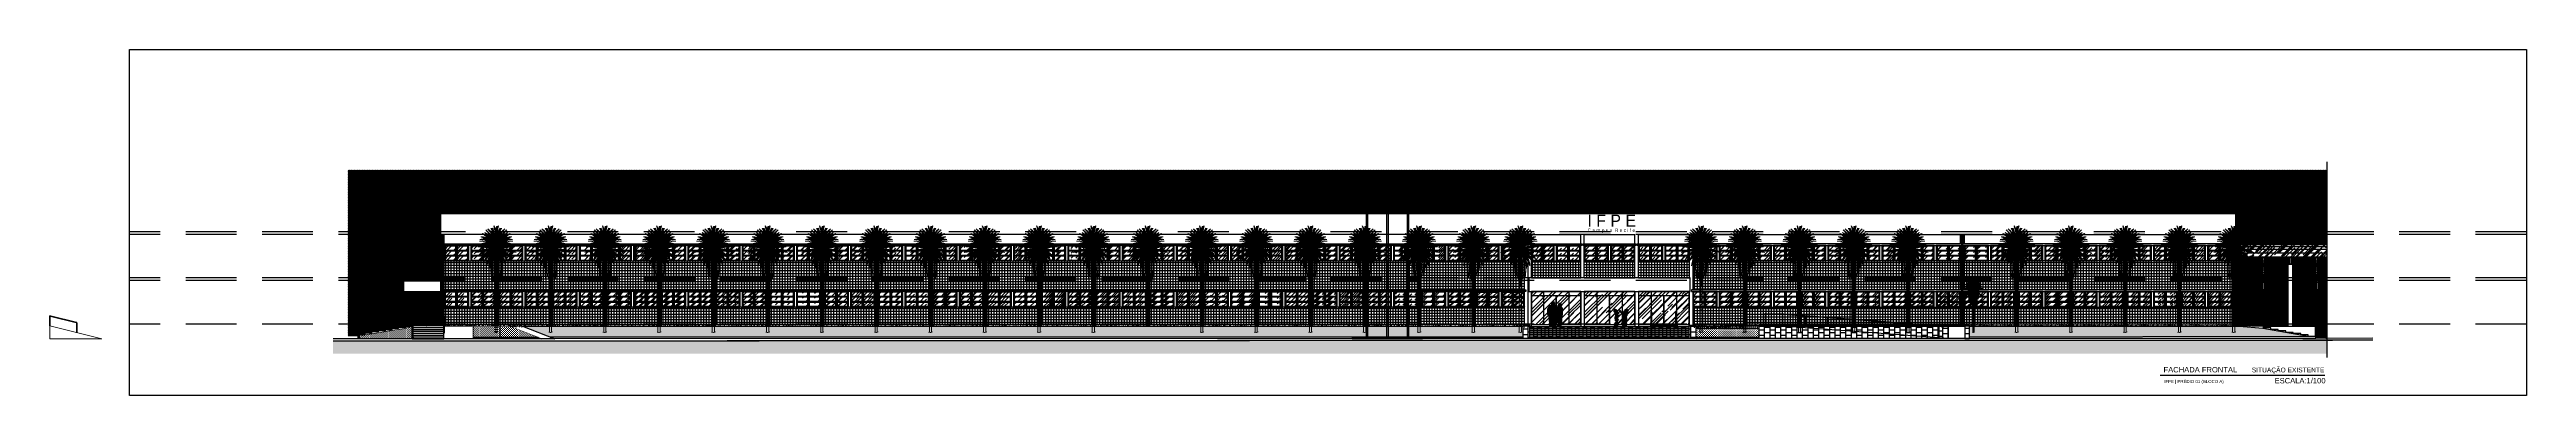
# Model space of a CAD drawing. Header units: metres. Extents: x 2362 to 4220, y 91 to 382.
# Drawn here: x 3568.2 to 3750.8, y 236.8 to 262.3 of the extents above; entities that cross this region are included whole.
import ezdxf

# ---------------------------------------------------------------- set-up
doc = ezdxf.new("R2010")
doc.units = ezdxf.units.M
doc.header["$LTSCALE"] = 5
doc.header["$MEASUREMENT"] = 0
doc.set_wipeout_variables(frame=1)
doc.linetypes.add('CENTER', pattern=[475.411127, 297.131955, -59.426391, 59.426391, -59.426391])
doc.linetypes.add('DASHED', pattern=[0.75, 0.5, -0.25])
for name, color, linetype, lineweight in [('ADD_LINE', 7, 'Continuous', 0), ('grade F', 196, 'FENCELINE1', 30), ('HACH', 251, 'Continuous', 5), ('hachura sólida', 9, 'Continuous', 0), ('PENA 04', 4, 'Continuous', 25), ('PENA 05', 5, 'Continuous', 25), ('VEGET', 74, 'Continuous', 0)]:
    doc.layers.add(name, color=color, linetype=linetype, lineweight=lineweight)
doc.layers.add('AREA', color=31, linetype='Continuous', plot=False)
for name, color, linetype in [('COTA 1 100', 2, 'Continuous'), ('HACHURA', 251, 'Continuous'), ('HACHURA PISOS', 250, 'Continuous'), ('PENA 0.05', 8, 'Continuous'), ('PENA 0.2', 2, 'Continuous'), ('PENA 01', 1, 'Continuous'), ('PENA 02', 2, 'Continuous'), ('PENA 03', 3, 'Continuous'), ('PENA 06', 6, 'Continuous'), ('TXT ESPECIFICAÇÃO', 7, 'Continuous'), ('VEGETACAO', 84, 'Continuous')]:
    doc.layers.add(name, color=color, linetype=linetype)
doc.styles.add('Luana', font='arial.ttf')
doc.linetypes.add('FENCELINE1', pattern='A,6.35,-2.54,[133,ltypeshp.shx,S=2.54,R=0,X=-2.54,Y=0],-2.54,25.4', length=36.83)
pattern_1 = [(90, (3694.23296, 241.0038), (-0.4, 2e-17), []), (180, (3694.23296, 241.00382), (-0.4, -0.2), [0.4, -0.4])]

# ---------------------------------------------------------------- blocks, each defined once
blk = doc.blocks.new('jan padrao fachada')
at = {"layer": 'HACHURA', "ltscale": 1.5}
h = blk.add_hatch(dxfattribs=at)
h.set_pattern_fill('AR-RROOF', color=256, scale=0.5, angle=45, style=0)
h.set_pattern_definition([(45, (0.065, 0.79833), (0.42426, 1.13137), [7.5, -1, 2.5, -0.5]), (45, (0.35845, 1.44534), (-0.8238, 0.11667), [1.5, -0.165, 3, -0.375]), (45, (-0.05874, 1.27563), (1.6016, 2.07536), [4, -0.7, 2, -0.5])])
h.paths.add_polyline_path([(0.06, 1.09), (0.06, 0.8), (0.85, 0.8), (0.85, 1.09)])
h = blk.add_hatch(dxfattribs=at)
h.set_pattern_fill('AR-RROOF', color=256, scale=0.5, angle=45, style=0)
h.set_pattern_definition([(45, (0.065, 0.43167), (0.42426, 1.13137), [7.5, -1, 2.5, -0.5]), (45, (0.35845, 1.0787), (-0.8238, 0.11667), [1.5, -0.165, 3, -0.375]), (45, (-0.05874, 0.90896), (1.6016, 2.07536), [4, -0.7, 2, -0.5])])
h.paths.add_polyline_path([(0.06, 0.72), (0.06, 0.43), (0.85, 0.43), (0.85, 0.72)])
h = blk.add_hatch(dxfattribs=at)
h.set_pattern_fill('AR-RROOF', color=256, scale=0.5, angle=45, style=0)
h.set_pattern_definition([(45, (0.065, 0.065), (0.42426, 1.13137), [7.5, -1, 2.5, -0.5]), (45, (0.35845, 0.712), (-0.8238, 0.11667), [1.5, -0.165, 3, -0.375]), (45, (-0.05874, 0.5423), (1.6016, 2.07536), [4, -0.7, 2, -0.5])])
h.paths.add_polyline_path([(0.06, 0.35), (0.06, 0.06), (0.85, 0.06), (0.85, 0.35)])
h = blk.add_hatch(dxfattribs=at)
h.set_pattern_fill('AR-RROOF', color=256, scale=0.5, angle=45, style=0)
h.set_pattern_definition([(45, (0.95125, 0.79833), (0.42426, 1.13137), [7.5, -1, 2.5, -0.5]), (45, (1.2447, 1.44534), (-0.8238, 0.11667), [1.5, -0.165, 3, -0.375]), (45, (0.8275, 1.27563), (1.6016, 2.07536), [4, -0.7, 2, -0.5])])
h.paths.add_polyline_path([(0.95, 1.09), (0.95, 0.8), (1.73, 0.8), (1.73, 1.09)])
h = blk.add_hatch(dxfattribs=at)
h.set_pattern_fill('AR-RROOF', color=256, scale=0.5, angle=45, style=0)
h.set_pattern_definition([(45, (0.95125, 0.43167), (0.42426, 1.13137), [7.5, -1, 2.5, -0.5]), (45, (1.2447, 1.0787), (-0.8238, 0.11667), [1.5, -0.165, 3, -0.375]), (45, (0.8275, 0.90896), (1.6016, 2.07536), [4, -0.7, 2, -0.5])])
h.paths.add_polyline_path([(0.95, 0.72), (0.95, 0.43), (1.73, 0.43), (1.73, 0.72)])
h = blk.add_hatch(dxfattribs=at)
h.set_pattern_fill('AR-RROOF', color=256, scale=0.5, angle=45, style=0)
h.set_pattern_definition([(45, (0.95125, 0.065), (0.42426, 1.13137), [7.5, -1, 2.5, -0.5]), (45, (1.2447, 0.712), (-0.8238, 0.11667), [1.5, -0.165, 3, -0.375]), (45, (0.8275, 0.5423), (1.6016, 2.07536), [4, -0.7, 2, -0.5])])
h.paths.add_polyline_path([(0.95, 0.35), (0.95, 0.06), (1.73, 0.06), (1.73, 0.35)])
at = {"layer": 'PENA 01', "ltscale": 1.5}
for p, q in [((0.02, 1.12), (0.02, 0.02)), ((0.89, 1.15), (0.89, 0)), ((0.91, 1.15), (0.91, 0)), ((0.91, 1.12), (0.91, 0.02))]:
    blk.add_line(p, q, dxfattribs=at)
for points in [[(0, 1.15), (0.06, 1.09)], [(0.06, 0.06), (0, 0)], [(0.89, 1.12), (0.02, 1.12), (0.02, 0.02), (0.89, 0.02)], [(0.02, 0.02), (0.89, 0.02), (0.89, 1.12), (0.02, 1.12)], [(0.06, 0.8), (0.02, 0.76)], [(0.02, 0.76), (0.06, 0.72)], [(0.06, 0.43), (0.02, 0.39)], [(0.02, 0.39), (0.06, 0.35)], [(0.85, 1.09), (0.89, 1.12)], [(0.85, 0.8), (0.89, 0.76)], [(0.85, 0.72), (0.89, 0.76)], [(0.85, 0.43), (0.89, 0.39)], [(0.85, 0.35), (0.89, 0.39)], [(0.85, 0.06), (0.89, 0.02)], [(0.91, 0.02), (1.77, 0.02), (1.77, 1.12), (0.91, 1.12)], [(0.91, 1.12), (0.95, 1.09)], [(0.95, 0.8), (0.91, 0.76)], [(0.91, 0.76), (0.95, 0.72)], [(0.95, 0.43), (0.91, 0.39)], [(0.91, 0.39), (0.95, 0.35)], [(0.95, 0.06), (0.91, 0.02)], [(1.73, 1.09), (1.8, 1.15)], [(1.73, 0.8), (1.77, 0.76)], [(1.73, 0.72), (1.77, 0.76)], [(1.73, 0.43), (1.77, 0.39)], [(1.73, 0.35), (1.77, 0.39)], [(1.73, 0.06), (1.8, 0)]]:
    blk.add_lwpolyline(points, dxfattribs=at)
for points in [[(0.02, 0.76), (0.89, 0.76), (0.89, 1.12), (0.02, 1.12)], [(0.02, 0.39), (0.89, 0.39), (0.89, 0.76), (0.02, 0.76)], [(0.02, 0.02), (0.89, 0.02), (0.89, 0.39), (0.02, 0.39)], [(0.04, 0.78), (0.87, 0.78), (0.87, 1.1), (0.04, 1.1)], [(0.04, 0.41), (0.87, 0.41), (0.87, 0.74), (0.04, 0.74)], [(0.04, 0.04), (0.87, 0.04), (0.87, 0.37), (0.04, 0.37)], [(0.06, 0.8), (0.85, 0.8), (0.85, 1.09), (0.06, 1.09)], [(0.06, 0.43), (0.85, 0.43), (0.85, 0.72), (0.06, 0.72)], [(0.06, 0.06), (0.85, 0.06), (0.85, 0.35), (0.06, 0.35)], [(0.91, 0.76), (1.77, 0.76), (1.77, 1.12), (0.91, 1.12)], [(0.91, 0.39), (1.77, 0.39), (1.77, 0.76), (0.91, 0.76)], [(0.91, 0.02), (1.77, 0.02), (1.77, 0.39), (0.91, 0.39)], [(0.93, 0.78), (1.75, 0.78), (1.75, 1.1), (0.93, 1.1)], [(0.93, 0.41), (1.75, 0.41), (1.75, 0.74), (0.93, 0.74)], [(0.93, 0.04), (1.75, 0.04), (1.75, 0.37), (0.93, 0.37)], [(0.95, 0.8), (1.73, 0.8), (1.73, 1.09), (0.95, 1.09)], [(0.95, 0.43), (1.73, 0.43), (1.73, 0.72), (0.95, 0.72)], [(0.95, 0.06), (1.73, 0.06), (1.73, 0.35), (0.95, 0.35)]]:
    blk.add_lwpolyline(points, close=True, dxfattribs=at)
at = {"layer": 'PENA 02', "ltscale": 1.5}
blk.add_lwpolyline([(1.8, 1.15), (0, 1.15), (0, 0), (1.8, 0)], close=True, dxfattribs=at)
blk = doc.blocks.new('A$C060C765B')
at = {"layer": 'HACHURA', "ltscale": 1.5}
h = blk.add_hatch(dxfattribs=at)
h.set_pattern_fill('AR-SAND', color=256, scale=0.1, style=0, double=1)
h.set_pattern_definition([(37.5, (-3.745, -6.84), (-0.0062993, 0.1926824), [0, -0.152, 0, -0.17, 0, -0.1625]), (7.5, (-3.745, -6.84), (0.176978, 0.282215), [0, -0.082, 0, -0.137, 0, -0.0525]), (327.5, (-3.868, -6.84), (0.311414, 0.000566), [0, -0.05, 0, -0.18, 0, -0.235]), (317.5, (-3.868, -6.84), (0.300613, 0.087768), [0, -0.025, 0, -0.118, 0, -0.135])])
h.paths.add_polyline_path([(0, -6.84), (0, -6.6), (-3.745, -6.6), (-3.745, -6.84)])
at = {"layer": 'HACHURA PISOS', "ltscale": 1.5}
h = blk.add_hatch(dxfattribs=at)
h.set_pattern_fill('_USER', color=256, scale=0.2, style=0, double=1, pattern_type=0)
h.set_pattern_definition([(0, (-3.745, -6.6), (0, 0.2), []), (90, (-3.745, -6.6), (-0.2, 1e-17), [])])
h.paths.add_polyline_path([(0, -1.95), (-1.7975, -1.95), (-1.9475, -1.95), (-3.745, -1.95), (-3.745, -4.08), (0, -4.08)])
h.paths.add_polyline_path([(0, -5.35), (-1.7975, -5.35), (-1.9475, -5.35), (-3.745, -5.35), (-3.745, -6.6), (0, -6.6)])
for p, q in [((-1.9475, -1.95), (-1.7975, -1.95)), ((-1.7975, -5.35), (-1.9475, -5.35))]:
    blk.add_line(p, q, dxfattribs=at)
at = {"layer": 'PENA 01', "ltscale": 1.5}
for p, q in [((-3.915, -6.84), (-3.915, 0)), ((-3.83, -6.84), (-3.83, 0)), ((-3.745, -6.6), (0, -6.6))]:
    blk.add_line(p, q, dxfattribs=at)
blk.add_lwpolyline([(-3.83, 0), (-3.915, 0)], dxfattribs=at)
at = {"layer": 'PENA 03', "ltscale": 1.5}
for p, q in [((-4, -0.68), (-4, 0)), ((-3.745, -0.68), (-3.745, 0)), ((0, 0), (-3.745, 0)), ((-4, -4.08), (-4, -0.8)), ((-3.745, -4.08), (-3.745, -0.8)), ((-4, -6.84), (-4, -4.2)), ((-3.745, -6.84), (-3.745, -4.2))]:
    blk.add_line(p, q, dxfattribs=at)
at = {"layer": 'PENA 04', "ltscale": 1.5}
for points in [[(-3.83, -0.68), (0.085, -0.68), (0.085, -0.8), (-3.83, -0.8)], [(-3.83, -4.08), (0.085, -4.08), (0.085, -4.2), (-3.83, -4.2)]]:
    blk.add_lwpolyline(points, close=True, dxfattribs=at)
at = {"layer": 'PENA 02'}
for p in [(-3.745, -1.95), (-1.7975, -1.95), (-3.745, -5.35), (-1.7975, -5.35)]:
    blk.add_blockref('jan padrao fachada', p, dxfattribs=at)
blk = doc.blocks.new('A$C3D4215A1')
at = {"true_color": 0xffffff}
h = blk.add_hatch(color=7, dxfattribs=at)
h.dxf.hatch_style = 1
edge = h.paths.add_edge_path()
edge.add_spline(control_points=[(0.61, 0.28), (0.61, 0.33), (0.6, 0.41), (0.57, 0.48), (0.58, 0.53), (0.55, 0.57), (0.56, 0.6), (0.57, 0.62)], knot_values=[0, 0, 0, 0, 0.152108, 0.223047, 0.248661, 0.289019, 0.345185, 0.345185, 0.345185, 0.345185], degree=3, periodic=0)
edge.add_spline(control_points=[(0.57, 0.62), (0.55, 0.62), (0.5, 0.6), (0.42, 0.6), (0.35, 0.62), (0.28, 0.6), (0.17, 0.62), (0.07, 0.63), (0.01, 0.63)], knot_values=[0.000428, 0.000428, 0.000428, 0.000428, 0.037244, 0.184248, 0.226965, 0.247202, 0.389563, 0.556157, 0.556157, 0.556157, 0.556157], degree=3, periodic=0)
edge.add_arc((-0.48, 0.44), 0.531, -17.2014, 21.3423, ccw=False)
edge.add_spline(control_points=[(0.03, 0.28), (0.05, 0.28), (0.07, 0.29), (0.1, 0.3), (0.13, 0.3), (0.15, 0.28), (0.18, 0.28), (0.21, 0.29), (0.24, 0.29), (0.26, 0.3), (0.29, 0.27), (0.31, 0.29), (0.33, 0.28), (0.34, 0.31), (0.38, 0.31), (0.39, 0.27), (0.42, 0.28), (0.45, 0.28), (0.48, 0.3), (0.52, 0.3), (0.56, 0.29), (0.59, 0.28), (0.61, 0.28)], knot_values=[0, 0, 0, 0, 0.034827, 0.072829, 0.096391, 0.118346, 0.148786, 0.182557, 0.196399, 0.228681, 0.264195, 0.278069, 0.298251, 0.316924, 0.349406, 0.375571, 0.415023, 0.432622, 0.455426, 0.515883, 0.545644, 0.596594, 0.596594, 0.596594, 0.596594], degree=3, periodic=0)
at = {"layer": 'COTA 1 100', "ltscale": 1.5}
for points in [[(0, 0), (0, 0.71)], [(0.01, 0.63), (0, 0)]]:
    blk.add_lwpolyline(points, dxfattribs=at)
blk.add_lwpolyline([(0.01, 0.64, -0.201714), (0, 0.22, -1.845101)], format="xyb", dxfattribs=at)
blk.add_circle((0.01, 0.64), 0.00878, dxfattribs=at)
for points in [[(0.01, 0.63), (0.18, 0.61), (0.32, 0.61), (0.34, 0.62), (0.38, 0.61), (0.53, 0.61), (0.57, 0.62)], [(0.57, 0.62), (0.56, 0.56), (0.57, 0.53), (0.57, 0.5), (0.59, 0.43), (0.61, 0.28)]]:
    blk.add_spline(points, degree=3, dxfattribs=at)
blk.add_open_spline([(0.61, 0.28), (0.59, 0.28), (0.56, 0.29), (0.52, 0.3), (0.48, 0.3), (0.45, 0.28), (0.42, 0.28), (0.39, 0.27), (0.38, 0.31), (0.34, 0.31), (0.33, 0.28), (0.31, 0.29), (0.29, 0.27), (0.26, 0.3), (0.24, 0.29), (0.21, 0.29), (0.18, 0.28), (0.15, 0.28), (0.13, 0.3), (0.1, 0.3), (0.07, 0.29), (0.05, 0.28), (0.03, 0.28)], degree=3, knots=[0, 0, 0, 0, 0.0509502, 0.0807112, 0.1411677, 0.1639722, 0.1815704, 0.2210231, 0.2471874, 0.27967, 0.298343, 0.3185246, 0.3323989, 0.367913, 0.4001947, 0.4140366, 0.4478083, 0.4782474, 0.5002031, 0.5237649, 0.5617667, 0.5965938, 0.5965938, 0.5965938, 0.5965938], dxfattribs=at)
blk = doc.blocks.new('A$C5DC47AB5')
at = {"layer": 'HACHURA PISOS', "ltscale": 1.5}
h = blk.add_hatch(dxfattribs=at)
h.set_pattern_fill('AR-RROOF', color=256, scale=0.5, angle=45, style=0, double=1)
h.paths.add_polyline_path([(0.94, 2.1), (0.94, 2.43), (0, 2.43), (0, 2.1)])
h.paths.add_polyline_path([(0.94, 2.1), (0, 2.1), (0, 0), (0.94, 0)])
h.paths.add_polyline_path([(2.81, 2.1), (2.81, 2.43), (0.94, 2.43), (0.94, 2.1)])
h.paths.add_polyline_path([(1.87, 2.1), (0.94, 2.1), (0.94, 0), (1.87, 0)])
h.paths.add_polyline_path([(1.87, 0), (2.81, 0), (2.81, 2.1), (1.87, 2.1)])
h.paths.add_polyline_path([(3.74, 2.1), (3.74, 2.43), (2.81, 2.43), (2.81, 2.1)])
h.paths.add_polyline_path([(2.81, 0), (3.74, 0), (3.74, 2.1), (2.81, 2.1)])
at = {"layer": 'hachura sólida', "ltscale": 1.5}
h = blk.add_hatch(color=256, dxfattribs=at)
h.dxf.hatch_style = 1
h.paths.add_polyline_path([(0.97, 2.43), (0.94, 2.43), (0.9, 2.43), (0.9, 2.41, 0.414214), (0.91, 2.4), (0.94, 2.4), (0.96, 2.4, 0.414214), (0.97, 2.41)])
h.paths.add_polyline_path([(0.94, 2.13), (0.87, 2.13), (0.87, 2.1), (0.94, 2.1)])
h.paths.add_polyline_path([(0.94, 2.1), (0.87, 2.1), (0.87, 2.07, 0.414214), (0.88, 2.06), (0.94, 2.06)])
h.paths.add_polyline_path([(1, 2.1), (0.94, 2.1), (0.94, 2.06), (0.99, 2.06, 0.414214), (1, 2.07)])
h.paths.add_polyline_path([(1, 2.13), (0.94, 2.13), (0.94, 2.1), (1, 2.1)])
h.paths.add_polyline_path([(2.84, 2.43), (2.81, 2.43), (2.78, 2.43), (2.78, 2.41, 0.414214), (2.79, 2.4), (2.81, 2.4), (2.83, 2.4, 0.414214), (2.84, 2.41)])
h.paths.add_polyline_path([(2.81, 2.13), (2.74, 2.13), (2.74, 2.1), (2.81, 2.1)])
h.paths.add_polyline_path([(2.81, 2.1), (2.74, 2.1), (2.74, 2.07, 0.414214), (2.75, 2.06), (2.81, 2.06)])
h.paths.add_polyline_path([(2.88, 2.1), (2.81, 2.1), (2.81, 2.06), (2.87, 2.06, 0.414214), (2.88, 2.07)])
h.paths.add_polyline_path([(2.88, 2.13), (2.81, 2.13), (2.81, 2.1), (2.88, 2.1)])
h.paths.add_polyline_path([(0.94, 0.03), (0.87, 0.03), (0.87, 0), (0.94, 0)])
h.paths.add_polyline_path([(1, 0.06, 0.414214), (0.99, 0.07), (0.94, 0.07), (0.94, 0.03), (1, 0.03)])
h.paths.add_polyline_path([(1, 0.03), (0.94, 0.03), (0.94, 0), (1, 0)])
h.paths.add_polyline_path([(0.94, 0.07), (0.88, 0.07, 0.414214), (0.87, 0.06), (0.87, 0.03), (0.94, 0.03)])
h.paths.add_polyline_path([(2.81, 0.07), (2.75, 0.07, 0.414214), (2.74, 0.06), (2.74, 0.03), (2.81, 0.03)])
h.paths.add_polyline_path([(2.88, 0.06, 0.414214), (2.87, 0.07), (2.81, 0.07), (2.81, 0.03), (2.88, 0.03)])
h.paths.add_polyline_path([(2.88, 0.03), (2.81, 0.03), (2.81, 0), (2.88, 0)])
h.paths.add_polyline_path([(2.81, 0.03), (2.74, 0.03), (2.74, 0), (2.81, 0)])
h.paths.add_polyline_path([(1.9, 0.96, 1), (1.98, 0.96, 1)])
h.paths.add_polyline_path([(1.78, 1), (1.78, 0.99), (1.78, 0.98), (1.78, 0.98), (1.79, 0.97), (1.8, 0.97), (1.79, 0.96), (1.79, 0.95), (1.79, 0.94), (1.8, 0.94), (1.81, 0.95), (1.83, 0.94), (1.83, 0.94, 0.187927), (1.85, 0.96, 0.581792)])
h.paths.add_polyline_path([(1.79, 0.96), (1.77, 0.97, 0.326018), (1.79, 0.93), (1.8, 0.94), (1.79, 0.94), (1.79, 0.95)])
h.paths.add_polyline_path([(1.78, 0.98), (1.77, 0.99, 0.141472), (1.77, 0.97), (1.79, 0.96), (1.8, 0.97), (1.79, 0.97)])
h.paths.add_polyline_path([(1.83, 0.94), (1.83, 0.94), (1.81, 0.95), (1.8, 0.94), (1.79, 0.93, 0.294705)])
h.paths.add_polyline_path([(1.78, 0.99), (1.78, 1, 0.116349), (1.77, 0.99), (1.78, 0.98), (1.78, 0.98)])
at = {"layer": 'PENA 01', "ltscale": 1.5}
for p, q in [((3.74, 2.43), (0, 2.43)), ((3.74, 2.1), (0, 2.1)), ((0.87, 2.13), (1, 2.13)), ((0.87, 2.07), (0.87, 2.13)), ((0.99, 2.06), (0.88, 2.06)), ((0.9, 2.43), (0.94, 2.43)), ((0.9, 2.41), (0.9, 2.43)), ((0.94, 2.4), (0.91, 2.4)), ((0.97, 2.43), (0.94, 2.43)), ((0.94, 2.4), (0.94, 0)), ((0.94, 2.4), (0.96, 2.4)), ((0.97, 2.41), (0.97, 2.43)), ((1, 2.13), (1, 2.07)), ((1.87, 2.1), (1.87, 0)), ((1.87, 0), (1.87, 2.1)), ((2.74, 2.13), (2.88, 2.13)), ((2.74, 2.07), (2.74, 2.13)), ((2.87, 2.06), (2.75, 2.06)), ((2.78, 2.43), (2.81, 2.43)), ((2.78, 2.41), (2.78, 2.43)), ((2.81, 2.4), (2.79, 2.4)), ((2.84, 2.43), (2.81, 2.43)), ((2.81, 2.4), (2.81, 0)), ((2.81, 2.4), (2.83, 2.4)), ((2.84, 2.41), (2.84, 2.43)), ((2.88, 2.13), (2.88, 2.07)), ((0.87, 0.06), (0.87, 0)), ((0.99, 0.07), (0.88, 0.07)), ((1, 0), (1, 0.06)), ((2.74, 0.06), (2.74, 0)), ((2.87, 0.07), (2.75, 0.07)), ((2.88, 0), (2.88, 0.06)), ((0.87, 0), (1, 0)), ((2.74, 0), (2.88, 0))]:
    blk.add_line(p, q, dxfattribs=at)
blk.add_lwpolyline([(0, 0), (3.74, 0), (3.74, 2.43), (0, 2.43)], close=True, dxfattribs=at)
for centre in [(1.81, 0.96), (1.94, 0.96)]:
    blk.add_circle(centre, 0.04, dxfattribs=at)
for centre, start, end in [((0.88, 2.07), 180, 270), ((0.91, 2.41), 180, 270), ((0.96, 2.41), 270, 0), ((0.99, 2.07), 270, 0), ((2.75, 2.07), 180, 270), ((2.79, 2.41), 180, 270), ((2.83, 2.41), 270, 0), ((2.87, 2.07), 270, 0), ((0.88, 0.06), 90, 180), ((0.99, 0.06), 0, 90), ((2.75, 0.06), 90, 180), ((2.87, 0.06), 0, 90)]:
    blk.add_arc(centre, 0.01, start, end, dxfattribs=at)
blk = doc.blocks.new('A$C68057A29')
at = {"true_color": 0xffffff}
h = blk.add_hatch(color=7, dxfattribs=at)
h.paths.add_polyline_path([(-0.22, 9.61, -0.19331), (-0.4, 9.58, -0.147193), (-0.1, 8.57, 0.086451), (-0.42, 9, -0.063005), (-0.14, 8.27, -0.094153), (0.07, 7.83, -0.049814), (0, 8.84, 0.08304)])
h.paths.add_polyline_path([(-0.68, 9.54, -0.146473), (-0.25, 8.81, -0.044587), (-0.1, 8.57, 0.058462), (-0.15, 8.99, 0.105011)])
h.paths.add_polyline_path([(-0.42, 9, -0.041703), (-0.25, 8.81, 0.017198), (-0.27, 8.91, 0.00321), (-0.82, 9.42, -0.131643), (-0.52, 8.91, -0.076545), (-0.2, 8.47, 0.04601)])
h.paths.add_polyline_path([(-0.94, 9.22, -0.061695), (-0.42, 8.55, -0.075001), (-0.14, 8.27, 0.016946), (-0.2, 8.47, 0.150253)])
h = blk.add_hatch(color=7, dxfattribs=at)
h.paths.add_polyline_path([(-0.12, 9.81, -0.024318), (0.02, 9.16, -0.014117), (0.06, 9.45, 0.057188)])
h.paths.add_polyline_path([(0.32, 9.81, -0.251584), (0.12, 9.76, 0.003874), (0.1, 9.69), (0.1, 8.47, -0.049663)])
h.paths.add_polyline_path([(0.1, 9.69, 0.099934), (0.1, 7.66, -0.029625), (0.1, 8.47)])
h.paths.add_polyline_path([(0.18, 9.16, 0.025315), (0.1, 8.47, -0.029625), (0.1, 7.66, 0.073818)])
h = blk.add_hatch(color=7, dxfattribs=at)
h.paths.add_polyline_path([(0.42, 9.61, 0.19331), (0.6, 9.58, 0.147193), (0.3, 8.57, -0.086451), (0.62, 9, 0.063005), (0.35, 8.27, 0.094153), (0.14, 7.83, 0.049814), (0.2, 8.84, -0.08304)])
h.paths.add_polyline_path([(0.89, 9.54, 0.146473), (0.45, 8.81, 0.044587), (0.3, 8.57, -0.058462), (0.35, 8.99, -0.105011)])
h.paths.add_polyline_path([(0.62, 9, 0.041703), (0.45, 8.81, -0.017198), (0.48, 8.91, -0.00321), (1.02, 9.42, 0.131643), (0.73, 8.91, 0.076545), (0.4, 8.47, -0.04601)])
h.paths.add_polyline_path([(1.14, 9.22, 0.061695), (0.62, 8.55, 0.075001), (0.35, 8.27, -0.016946), (0.4, 8.47, -0.150253)])
h = blk.add_hatch(color=7, dxfattribs=at)
h.paths.add_polyline_path([(-1.61, 7.89, -0.054316), (-0.25, 7.7, -0.036314), (0.1, 7.64, 0.25519)])
h.paths.add_polyline_path([(0.1, 7.64, 0.195009), (-1.74, 7.37, 0.006636)])
h.paths.add_polyline_path([(-1.34, 6.74, -0.088485), (-0.4, 7.42, -0.076912), (0.01, 7.63, -0.001907), (-0.51, 7.55, 0.189009)])
for points in [[(0.1, 7.65, 0.364933), (-1.57, 8.09, -0.246731)], [(-1.32, 8.81, -0.195277), (0.1, 7.65, -0.000163), (0.1, 7.66, -0.008485), (0.07, 7.83, 0.365558)], [(-0.74, 8.73, -0.070284), (-0.42, 8.55, 0.031872), (-0.67, 8.91, 0.077436), (-1.18, 9.12, -0.112612)], [(0.1, 7.35, 0.004557), (0.09, 7.61, 0.069044), (0.04, 5.26, 0.014527), (0.1, 6.09)], [(1.53, 8.81, 0.195277), (0.1, 7.65, 0.000163), (0.1, 7.66, 0.008485), (0.14, 7.83, -0.365558)], [(1.77, 8.09, 0.246731), (0.1, 7.65, -0.364933)], [(0.1, 7.35, -0.004557), (0.11, 7.61, -0.069044), (0.16, 5.26, -0.014527), (0.1, 6.09)], [(0.87, 8.91, -0.077436), (1.39, 9.12, 0.112612), (0.95, 8.73, 0.070284), (0.62, 8.55, -0.031872)], [(0.1, 4.29), (0.2, 4.29), (0.2, 0), (0, 0), (0, 3.01)], [(0.1, 4.29), (0, 4.29), (0, 3), (0.1, 3)]]:
    blk.add_hatch(color=7, dxfattribs=at).paths.add_polyline_path(points)
h = blk.add_hatch(color=7, dxfattribs=at)
h.paths.add_polyline_path([(-1.4, 8.43, -0.14938), (-0.58, 8.15, -0.161363), (0.1, 7.65, 0.068746), (-0.3, 8.19, 0.097574)])
h.paths.add_polyline_path([(-0.88, 8.62, 0.141919), (-1.4, 8.56, -0.191807), (-0.63, 8.31, -0.030397), (-0.3, 8.19, 0.074748)])
h = blk.add_hatch(color=7, dxfattribs=at)
h.paths.add_polyline_path([(0.01, 7.63, 0.262696), (-0.99, 6.53, -0.067376)])
h.paths.add_polyline_path([(0.1, 7.64, 0.244454), (-0.47, 5.9, -0.061421)])
h.paths.add_polyline_path([(0.1, 7.64, -0.000313), (0.01, 7.63, 0.026032), (-0.41, 7.24, 0.104314), (-0.77, 6.15, -0.034284), (-0.38, 6.88, -0.114523)])
h = blk.add_hatch(color=7, dxfattribs=at)
h.paths.add_polyline_path([(-0.1, 7.17, 0.03131), (-0.38, 6.27, 0.046673), (-0.35, 5.01, -0.065061), (-0.25, 5.8, -0.090721)])
h.paths.add_polyline_path([(0, 4.67), (0, 4.84, -0.115804), (0.09, 7.61, 0.016167), (-0.1, 7.17, 0.167776)])
h.paths.add_polyline_path([(0.09, 7.61, 0.115804), (0, 4.84), (0, 5.69, -0.056289)], flags=17)
h = blk.add_hatch(color=7, dxfattribs=at)
h.paths.add_polyline_path([(1.6, 8.43, 0.14938), (0.78, 8.15, 0.161363), (0.1, 7.65, -0.068746), (0.5, 8.19, -0.097574)])
h.paths.add_polyline_path([(1.08, 8.62, -0.141919), (1.6, 8.56, 0.191807), (0.83, 8.31, 0.030397), (0.5, 8.19, -0.074748)])
h = blk.add_hatch(color=7, dxfattribs=at)
h.paths.add_polyline_path([(1.81, 7.89, 0.054316), (0.46, 7.7, 0.036314), (0.1, 7.64, -0.25519)])
h.paths.add_polyline_path([(0.1, 7.64, -0.195009), (1.94, 7.37, -0.006636)])
h.paths.add_polyline_path([(0.19, 7.63, 0.001907), (0.72, 7.55, -0.189009), (1.55, 6.74, 0.088485), (0.6, 7.42, 0.076912)])
h = blk.add_hatch(color=7, dxfattribs=at)
h.paths.add_polyline_path([(0.19, 7.63, -0.262696), (1.2, 6.53, 0.067376)])
h.paths.add_polyline_path([(0.1, 7.64, -0.244454), (0.67, 5.9, 0.061421)])
h.paths.add_polyline_path([(0.1, 7.64, 0.000313), (0.19, 7.63, -0.026032), (0.61, 7.24, -0.104314), (0.98, 6.15, 0.034284), (0.58, 6.88, 0.114523)])
h = blk.add_hatch(color=7, dxfattribs=at)
h.paths.add_polyline_path([(0.3, 7.17, -0.03131), (0.59, 6.27, -0.046673), (0.55, 5.01, 0.065061), (0.46, 5.8, 0.090721)])
h.paths.add_polyline_path([(0.11, 7.61, -0.016167), (0.3, 7.17, -0.167776), (0.2, 4.67), (0.2, 4.84, 0.115804)])
h.paths.add_polyline_path([(0.11, 7.61, -0.115804), (0.2, 4.84), (0.2, 5.69, 0.056289)], flags=17)
h = blk.add_hatch(color=7, dxfattribs=at)
h.paths.add_polyline_path([(0.1, 6.09, -0.014527), (0.04, 5.26, -0.012706), (0, 5.69), (0, 4.44), (0.1, 4.44)])
h.paths.add_polyline_path([(0.1, 4.44), (0, 4.44), (0, 4.29), (0.1, 4.29)])
h = blk.add_hatch(color=7, dxfattribs=at)
h.paths.add_polyline_path([(0.1, 6.09, 0.014527), (0.16, 5.26, 0.012706), (0.2, 5.69), (0.2, 4.44), (0.1, 4.44)])
h.paths.add_polyline_path([(0.1, 4.44), (0.2, 4.44), (0.2, 4.29), (0.1, 4.29)])
at = {"layer": 'VEGET'}
for p, q in [((0, 5.69), (0, 0)), ((0.2, 5.69), (0.2, 0)), ((0, 4.44), (0.2, 4.44)), ((0, 4.29), (0.2, 4.29)), ((0, 3.46), (0.2, 3.46)), ((0, 3.31), (0.2, 3.31)), ((0, 2.24), (0.2, 2.24)), ((0, 2.09), (0.2, 2.09))]:
    blk.add_line(p, q, dxfattribs=at)
blk.add_lwpolyline([(-0.07, 0.01), (0.07, 0), (0.12, -0.02), (0.29, 0.04)], dxfattribs=at)
for centre, radius, start, end in [((-1.78, 7.64), 1.79, 27.791, 61.9708), ((-3.38, 6.78), 3.45, 30.8672, 44.9888), ((-40.65, -33.36), 58.45, 46.3101, 47.1132), ((-1.62, 8.61), 1.14, 15.3485, 48.8127), ((-1.7, 8), 1.84, 32.5234, 56.5022), ((-1.69, 8.44), 1.49, 14.2801, 47.6122), ((-0.35, 9.81), 0.239, 257.2755, 301.039), ((-1.93, 8.58), 1.83, 359.5754, 33.0691), ((-2.39, 8.56), 2.41, 6.8223, 25.81), ((-6.76, 8.04), 6.87, 9.4112, 14.9833), ((-1.62, 8.86), 1.78, 19.3269, 32.4192), ((5.13, 8.66), 5.13, 167.6115, 191.5007), ((6.96, 8.04), 6.87, 165.0167, 183.2141), ((-4.93, 8.66), 5.13, 348.4993, 5.5603), ((0.17, 9.98), 0.221, 255.4209, 311.9074), ((2.6, 8.56), 2.41, 154.19, 173.1777), ((2.13, 8.58), 1.83, 146.9309, 180.4246), ((1.9, 8), 1.84, 123.4978, 147.4766), ((1.99, 7.64), 1.79, 118.0292, 152.209), ((0.55, 9.81), 0.239, 238.961, 282.7245), ((1.89, 8.44), 1.49, 132.3878, 165.7199), ((40.85, -33.36), 58.45, 132.8868, 133.6899), ((3.58, 6.78), 3.45, 135.0112, 149.1328), ((1.82, 8.61), 1.14, 131.1873, 164.6515), ((-0.49, 5.23), 2.48, 76.1502, 120.289), ((-10.85, 76.95), 70.17, 277.4591, 278.98), ((-0.98, 6.2), 1.8, 53.0143, 110.2774), ((-1.8, 1.58), 6.31, 75.7791, 88.215), ((-1, 6.88), 1.34, 35.1251, 115.3198), ((-1.15, 6.29), 1.85, 47.5028, 102.9421), ((-1.44, 6.94), 1.48, 54.579, 89.8788), ((-1.46, 5.51), 2.91, 66.5944, 89.5556), ((-1.04, 7.69), 0.942, 80.232, 112.5416), ((-1.34, 7.47), 1.09, 49.7386, 93.1701), ((0.1, 6.08), 1.58, 112.7207, 155.5333), ((1.03, 4.43), 3.31, 115.5282, 135.7547), ((-2.04, 6.48), 2.44, 28.7076, 72.9055), ((-1.21, 7.49), 1.32, 14.563, 94.8842), ((-1.59, 7.37), 1.8, 59.1655, 76.8771), ((-1.82, 7.96), 1.32, 35.4106, 61.1111), ((3.55, 3.35), 5.55, 129.6301, 145.0483), ((0.48, 6.19), 1.51, 107.9016, 166.7769), ((1.98, 5.83), 2.78, 149.5613, 173.3821), ((4.77, 3.65), 6.09, 147.8749, 155.7291), ((1.49, 6.22), 1.98, 134.4473, 189.3944), ((6.87, 4.47), 7.48, 154.8913, 168.9504), ((-3.16, 7.56), 3.1, 13.2528, 27.6734), ((-1.5, 7.88), 1.55, 15.1083, 45.9343), ((3.56, 6.07), 3.82, 163.2902, 201.3867), ((5.94, 6.04), 6.06, 164.9856, 191.4081), ((8.55, 6.26), 8.57, 170.9583, 186.757), ((-14.3, 6.72), 14.41, 354.1709, 3.5443), ((2.24, 6.48), 2.44, 107.0945, 151.2924), ((-6.76, 8.04), 6.87, 356.7859, 3.6107), ((1.2, 6.88), 1.34, 64.6802, 144.8749), ((1.36, 6.29), 1.85, 77.0579, 132.4972), ((1.19, 6.2), 1.8, 69.7226, 126.9857), ((0.69, 5.23), 2.48, 59.711, 103.8498), ((-1.29, 6.22), 1.98, 350.6056, 45.5527), ((-6.67, 4.47), 7.48, 11.0496, 25.1087), ((11.05, 76.95), 70.17, 261.02, 262.5409), ((-8.35, 6.26), 8.57, 353.243, 9.0417), ((-5.74, 6.04), 6.06, 348.5919, 15.0144), ((1.41, 7.49), 1.32, 85.1158, 165.437), ((-3.35, 3.35), 5.55, 34.9517, 50.3699), ((-0.28, 6.19), 1.51, 13.2231, 72.0984), ((1.7, 7.88), 1.55, 134.0657, 164.8917), ((-3.36, 6.07), 3.82, 338.6133, 16.7098), ((3.37, 7.56), 3.1, 152.3266, 166.7472), ((2.01, 1.58), 6.31, 91.785, 104.2209), ((1.66, 5.51), 2.91, 90.4444, 113.4056), ((-4.57, 3.65), 6.09, 24.2709, 32.1251), ((-0.83, 4.43), 3.31, 44.2453, 64.4718), ((-1.78, 5.83), 2.78, 6.6179, 30.4387), ((0.1, 6.08), 1.58, 24.4667, 67.2793), ((1.64, 6.94), 1.48, 90.1212, 125.421), ((1.54, 7.47), 1.09, 86.8299, 130.2614), ((1.79, 7.37), 1.8, 103.1229, 120.8345), ((2.03, 7.96), 1.32, 118.8889, 144.5894), ((1.24, 7.69), 0.942, 67.4584, 99.768), ((6.4, 5.84), 6.8, 176.318, 187.0068), ((2.73, 5.04), 3.07, 165.7955, 180.6855), ((14.5, 6.72), 14.41, 182.5, 185.8291), ((-2.52, 5.04), 3.07, 359.3145, 14.2045), ((-6.2, 5.84), 6.8, 352.9932, 3.682)]:
    blk.add_arc(centre, radius, start, end, dxfattribs=at)
blk = doc.blocks.new('dswrewr')
at = {"layer": 'HACHURA', "ltscale": 1.5}
h = blk.add_hatch(dxfattribs=at)
h.set_pattern_fill('AR-SAND', color=256, scale=0.1, style=0, double=1)
h.set_pattern_definition([(142.5, (3.745, -6.84), (0.0062993, 0.1926824), [0, -0.152, 0, -0.17, 0, -0.1625]), (172.5, (3.745, -6.84), (-0.176978, 0.282215), [0, -0.082, 0, -0.137, 0, -0.0525]), (212.5, (3.868, -6.84), (-0.311414, 0.000566), [0, -0.05, 0, -0.18, 0, -0.235]), (222.5, (3.868, -6.84), (-0.300613, 0.087768), [0, -0.025, 0, -0.118, 0, -0.135])])
h.paths.add_polyline_path([(0, -6.84), (0, -6.6), (3.745, -6.6), (3.745, -6.84)])
at = {"layer": 'HACHURA PISOS', "ltscale": 1.5}
h = blk.add_hatch(dxfattribs=at)
h.set_pattern_fill('_USER', color=256, scale=0.2, style=0, double=1, pattern_type=0)
h.set_pattern_definition([(180, (3.745, -6.6), (0, 0.2), []), (90, (3.745, -6.6), (0.2, 1e-17), [])])
h.paths.add_polyline_path([(0, -1.95), (1.7975, -1.95), (1.9475, -1.95), (3.745, -1.95), (3.745, -4.08), (0, -4.08)])
h.paths.add_polyline_path([(0, -5.35), (1.7975, -5.35), (1.9475, -5.35), (3.745, -5.35), (3.745, -6.6), (0, -6.6)])
for p, q in [((1.9475, -1.95), (1.7975, -1.95)), ((1.7975, -5.35), (1.9475, -5.35))]:
    blk.add_line(p, q, dxfattribs=at)
at = {"layer": 'PENA 01', "ltscale": 1.5}
for p, q in [((-0.085, -6.84), (-0.085, 0)), ((3.83, -6.84), (3.83, 0)), ((3.915, -6.84), (3.915, 0)), ((3.745, -6.6), (0, -6.6))]:
    blk.add_line(p, q, dxfattribs=at)
blk.add_lwpolyline([(3.83, 0), (3.915, 0)], dxfattribs=at)
at = {"layer": 'PENA 03', "ltscale": 1.5}
for p, q in [((0, -0.68), (0, 0)), ((0, 0), (3.745, 0)), ((3.745, -0.68), (3.745, 0)), ((4, -0.68), (4, 0)), ((0, -4.08), (0, -0.8)), ((3.745, -4.08), (3.745, -0.8)), ((4, -4.08), (4, -0.8)), ((0, -6.84), (0, -4.2)), ((3.745, -6.84), (3.745, -4.2)), ((4, -6.84), (4, -4.2))]:
    blk.add_line(p, q, dxfattribs=at)
for points in [[(0, 0), (0, -0.68)], [(0, -0.8), (0, -4.08)], [(0, -4.2), (0, -6.74)]]:
    blk.add_lwpolyline(points, dxfattribs=at)
at = {"layer": 'PENA 04', "ltscale": 1.5}
for points in [[(3.83, -0.68), (-0.085, -0.68), (-0.085, -0.8), (3.83, -0.8)], [(3.83, -4.08), (-0.085, -4.08), (-0.085, -4.2), (3.83, -4.2)]]:
    blk.add_lwpolyline(points, close=True, dxfattribs=at)
at = {"layer": 'PENA 02', "extrusion": (0, 0, -1), "xscale": -1, "zscale": -1}
for p in [(0, -1.95), (-1.9475, -1.95), (0, -5.35), (-1.9475, -5.35)]:
    blk.add_blockref('jan padrao fachada', p, dxfattribs=at)
blk = doc.blocks.new('A$C64A618AB')
at = {"true_color": 0xffffff}
blk.add_hatch(color=7, dxfattribs=at).paths.add_polyline_path([(0.15, 0.12), (0.16, 0.12), (0.16, 0.12), (0.18, 0.13), (0.18, 0.1), (0.19, 0.07), (0.19, 0.03), (0.19, -0.02), (0.18, -0.07), (0.18, -0.13), (0.17, -0.16), (0.17, -0.19), (0.17, -0.21), (0.17, -0.22), (0.18, -0.22), (0.17, -0.27), (0.18, -0.31), (0.18, -0.36), (0.19, -0.43), (0.2, -0.51), (0.22, -0.66), (0.23, -0.7), (0.23, -0.76), (0.23, -0.81), (0.24, -0.86), (0.25, -0.9), (0.25, -0.92), (0.25, -0.94), (0.25, -0.95), (0.25, -0.98), (0.25, -0.99), (0.25, -1.01), (0.25, -1.01), (0.22, -1.03), (0.2, -1.04), (0.19, -1.04), (0.18, -1.04), (0.17, -1.05), (0.17, -1.07), (0.19, -1.08), (0.23, -1.08), (0.26, -1.08), (0.31, -1.07), (0.33, -1.06), (0.33, -1.07), (0.33, -1.08), (0.37, -1.08), (0.41, -1.08), (0.45, -1.08), (0.45, -1.07), (0.45, -1.04), (0.45, -1.02), (0.45, -1.02), (0.45, -1.01), (0.47, -0.99), (0.47, -0.96), (0.47, -0.95), (0.46, -0.93), (0.46, -0.92), (0.48, -0.88), (0.5, -0.84), (0.5, -0.79), (0.5, -0.72), (0.5, -0.66), (0.5, -0.58), (0.5, -0.51), (0.5, -0.42), (0.5, -0.37), (0.52, -0.34), (0.52, -0.29), (0.52, -0.27), (0.53, -0.24), (0.53, -0.22), (0.54, -0.15), (0.55, -0.08), (0.55, -0.03), (0.55, -0.02), (0.56, 0.07), (0.58, 0.07), (0.59, 0.09), (0.57, 0.15), (0.55, 0.24), (0.53, 0.28), (0.49, 0.31), (0.44, 0.33), (0.41, 0.34), (0.4, 0.36), (0.4, 0.38), (0.4, 0.39), (0.41, 0.38), (0.42, 0.38), (0.43, 0.38), (0.44, 0.37), (0.46, 0.39), (0.47, 0.41), (0.49, 0.45), (0.48, 0.5), (0.48, 0.54), (0.46, 0.57), (0.44, 0.6), (0.4, 0.61), (0.38, 0.62), (0.35, 0.62), (0.33, 0.62), (0.32, 0.61), (0.31, 0.6), (0.3, 0.6), (0.29, 0.58), (0.29, 0.57), (0.29, 0.56), (0.29, 0.56), (0.28, 0.54), (0.27, 0.52), (0.27, 0.51), (0.27, 0.5), (0.27, 0.48), (0.26, 0.46), (0.26, 0.46), (0.26, 0.45), (0.26, 0.45), (0.26, 0.44), (0.26, 0.44), (0.26, 0.43), (0.26, 0.43), (0.26, 0.42), (0.26, 0.42), (0.26, 0.41), (0.26, 0.38), (0.27, 0.38), (0.28, 0.37), (0.29, 0.37), (0.3, 0.36), (0.3, 0.36), (0.3, 0.35), (0.3, 0.34), (0.3, 0.33), (0.29, 0.32), (0.27, 0.31), (0.24, 0.3), (0.21, 0.3), (0.2, 0.29), (0.16, 0.26), (0.13, 0.23), (0.1, 0.2), (0.1, 0.2), (0.09, 0.19), (0.06, 0.17), (0.06, 0.19), (0.05, 0.2), (0.04, 0.28), (0.01, 0.39), (-0.01, 0.41), (-0.02, 0.42), (-0.02, 0.42), (-0.02, 0.44), (-0.02, 0.44), (-0.03, 0.44), (-0.03, 0.43), (-0.04, 0.44), (-0.05, 0.45), (-0.07, 0.45), (-0.08, 0.45), (-0.09, 0.44), (-0.1, 0.45), (-0.11, 0.45), (-0.12, 0.46), (-0.11, 0.48), (-0.1, 0.48), (-0.08, 0.49), (-0.07, 0.51), (-0.05, 0.54), (-0.05, 0.56), (-0.04, 0.58), (-0.04, 0.6), (-0.03, 0.62), (-0.03, 0.63), (-0.03, 0.65), (-0.04, 0.67), (-0.03, 0.68), (-0.03, 0.69), (-0.04, 0.7), (-0.06, 0.73), (-0.09, 0.73), (-0.15, 0.74), (-0.19, 0.74), (-0.22, 0.72), (-0.23, 0.68), (-0.24, 0.63), (-0.23, 0.59), (-0.22, 0.56), (-0.22, 0.53), (-0.22, 0.51), (-0.23, 0.51), (-0.25, 0.48), (-0.27, 0.48), (-0.31, 0.47), (-0.37, 0.46), (-0.4, 0.45), (-0.41, 0.42), (-0.51, 0.21), (-0.53, 0.12), (-0.53, 0.05), (-0.53, 0.03), (-0.53, 0), (-0.52, -0.01), (-0.51, -0.02), (-0.51, -0.06), (-0.51, -0.08), (-0.52, -0.1), (-0.53, -0.12), (-0.54, -0.13), (-0.53, -0.18), (-0.52, -0.2), (-0.5, -0.22), (-0.49, -0.22), (-0.48, -0.22), (-0.47, -0.23), (-0.46, -0.22), (-0.46, -0.21), (-0.48, -0.2), (-0.47, -0.14), (-0.46, -0.16), (-0.46, -0.17), (-0.46, -0.18), (-0.46, -0.19), (-0.45, -0.19), (-0.43, -0.17), (-0.43, -0.12), (-0.44, -0.09), (-0.45, -0.07), (-0.45, -0.05), (-0.45, -0.05), (-0.45, 0), (-0.44, 0), (-0.43, 0.02), (-0.43, 0.04), (-0.44, 0.05), (-0.43, 0.06), (-0.43, 0.06), (-0.4, 0.16), (-0.4, 0.13), (-0.4, 0.08), (-0.38, 0.05), (-0.38, 0.04), (-0.37, 0.04), (-0.37, 0.02), (-0.37, 0.01), (-0.38, -0.01), (-0.4, -0.06), (-0.41, -0.15), (-0.41, -0.19), (-0.41, -0.32), (-0.41, -0.44), (-0.4, -0.51), (-0.39, -0.64), (-0.38, -0.83), (-0.37, -0.92), (-0.37, -0.97), (-0.37, -0.99), (-0.37, -0.99), (-0.37, -1.01), (-0.37, -1.02), (-0.38, -1.03), (-0.39, -1.05), (-0.39, -1.08), (-0.37, -1.08), (-0.36, -1.08), (-0.31, -1.09), (-0.24, -1.07), (-0.24, -1.07), (-0.23, -1.06), (-0.19, -1.08), (-0.16, -1.09), (-0.11, -1.09), (-0.05, -1.08), (-0.05, -1.07), (-0.04, -1.07), (-0.04, -1.05), (-0.06, -1.04), (-0.1, -1.03), (-0.13, -1), (-0.13, -0.99), (-0.14, -0.99), (-0.12, -0.99), (-0.11, -0.93), (-0.09, -0.82), (-0.09, -0.72), (-0.07, -0.6), (-0.06, -0.48), (-0.05, -0.41), (-0.05, -0.36), (0.02, -1.02), (0.02, -1.03), (0.02, -1.03), (0.02, -1.08), (0.03, -1.08), (0.06, -1.08), (0.07, -1.08), (0.05, -1.02), (0.05, -1.02), (-0.03, -0.31), (-0.02, -0.21), (-0.02, -0.18), (-0.01, -0.15), (0, -0.14), (0, -0.12), (0, -0.1), (-0.01, -0.08), (-0.02, -0.07), (-0.01, -0.05), (0.01, -0.02), (0.01, -0.02), (0.01, 0), (0.02, 0), (0.05, 0.01), (0.05, 0.03), (0.05, 0.06), (0.06, 0.09), (0.06, 0.1), (0.07, 0.1), (0.08, 0.1), (0.1, 0.11), (0.13, 0.12)])
for p, q in [((-0.53, 0.12), (-0.51, 0.21)), ((-0.53, 0.05), (-0.53, 0.12)), ((-0.53, 0.03), (-0.53, 0.05)), ((-0.53, 0), (-0.53, 0.03)), ((-0.52, -0.01), (-0.53, 0)), ((-0.51, 0.21), (-0.41, 0.42)), ((-0.43, 0.06), (-0.48, 0.02)), ((-0.44, 0), (-0.45, -0.01)), ((-0.41, 0.13), (-0.44, 0.05)), ((-0.44, 0.05), (-0.43, 0.04)), ((-0.43, 0.02), (-0.44, 0)), ((-0.4, 0.16), (-0.43, 0.06)), ((-0.43, 0.04), (-0.43, 0.02)), ((-0.41, 0.42), (-0.4, 0.44)), ((-0.4, 0.17), (-0.41, 0.13)), ((-0.4, 0.44), (-0.37, 0.46)), ((-0.4, 0.16), (-0.39, 0.2)), ((-0.4, 0.13), (-0.4, 0.16)), ((-0.4, 0.16), (-0.4, 0.16)), ((-0.4, 0.08), (-0.4, 0.13)), ((-0.38, 0.05), (-0.4, 0.08)), ((-0.39, 0.2), (-0.38, 0.23)), ((-0.38, 0.23), (-0.38, 0.27)), ((-0.38, 0.04), (-0.38, 0.05)), ((-0.38, 0.04), (-0.37, 0.04)), ((-0.38, -0.02), (-0.37, 0.01)), ((-0.37, 0.46), (-0.31, 0.47)), ((-0.34, 0.06), (-0.37, 0.05)), ((-0.37, 0.05), (-0.37, 0.04)), ((-0.37, 0.02), (-0.37, 0.04)), ((-0.37, 0.04), (-0.37, 0.04)), ((-0.33, 0.03), (-0.37, 0.02)), ((-0.37, 0.01), (-0.37, 0.02)), ((-0.32, 0.3), (-0.34, 0.3)), ((-0.34, 0.3), (-0.34, 0.21)), ((-0.34, 0.21), (-0.29, 0.2)), ((-0.33, 0.06), (-0.34, 0.06)), ((-0.32, 0.06), (-0.33, 0.06)), ((-0.33, 0.03), (-0.33, 0.06)), ((-0.32, 0.03), (-0.33, 0.03)), ((-0.29, 0.3), (-0.32, 0.3)), ((-0.31, 0.06), (-0.32, 0.06)), ((-0.32, 0.03), (-0.32, 0.06)), ((-0.24, 0.03), (-0.32, 0.03)), ((-0.32, 0.03), (-0.32, 0.03)), ((-0.31, 0.47), (-0.27, 0.48)), ((-0.27, 0.06), (-0.31, 0.06)), ((-0.25, 0.31), (-0.29, 0.3)), ((-0.29, 0.2), (-0.25, 0.21)), ((-0.27, 0.48), (-0.25, 0.47)), ((-0.25, 0.06), (-0.27, 0.06)), ((-0.25, 0.47), (-0.26, 0.45)), ((-0.26, 0.44), (-0.26, 0.45)), ((-0.25, 0.41), (-0.26, 0.44)), ((-0.25, 0.47), (-0.23, 0.51)), ((-0.24, 0.4), (-0.25, 0.41)), ((-0.25, 0.31), (-0.25, 0.27)), ((-0.25, 0.21), (-0.25, 0.27)), ((-0.2, 0.06), (-0.25, 0.06)), ((-0.25, 0.06), (-0.24, 0.03)), ((-0.24, 0.63), (-0.23, 0.68)), ((-0.23, 0.59), (-0.24, 0.63)), ((-0.21, 0.4), (-0.24, 0.4)), ((-0.19, 0.03), (-0.24, 0.03)), ((-0.23, 0.68), (-0.22, 0.72)), ((-0.22, 0.65), (-0.23, 0.64)), ((-0.23, 0.64), (-0.23, 0.61)), ((-0.23, 0.61), (-0.22, 0.59)), ((-0.22, 0.56), (-0.23, 0.59)), ((-0.23, 0.51), (-0.22, 0.51)), ((-0.23, 0.49), (-0.22, 0.51)), ((-0.23, 0.49), (-0.21, 0.45)), ((-0.22, 0.72), (-0.19, 0.74)), ((-0.21, 0.66), (-0.22, 0.65)), ((-0.22, 0.59), (-0.22, 0.58)), ((-0.22, 0.57), (-0.22, 0.58)), ((-0.22, 0.58), (-0.22, 0.58)), ((-0.22, 0.58), (-0.2, 0.57)), ((-0.22, 0.56), (-0.22, 0.57)), ((-0.22, 0.53), (-0.22, 0.56)), ((-0.22, 0.51), (-0.22, 0.53)), ((-0.19, 0.65), (-0.21, 0.66)), ((-0.2, 0.65), (-0.21, 0.66)), ((-0.21, 0.45), (-0.19, 0.4)), ((-0.21, 0.4), (-0.19, 0.4)), ((-0.19, 0.64), (-0.2, 0.65)), ((-0.2, 0.57), (-0.19, 0.58)), ((-0.19, 0.06), (-0.2, 0.06)), ((-0.19, 0.74), (-0.15, 0.74)), ((-0.18, 0.64), (-0.19, 0.65)), ((-0.19, 0.63), (-0.19, 0.64)), ((-0.19, 0.4), (-0.19, 0.38)), ((-0.19, 0.38), (-0.18, 0.4)), ((-0.14, 0.07), (-0.19, 0.06)), ((-0.19, 0.06), (-0.19, 0.03)), ((-0.19, 0.03), (-0.11, 0.04)), ((-0.17, 0.64), (-0.18, 0.64)), ((-0.18, 0.4), (-0.16, 0.42)), ((-0.16, 0.4), (-0.18, 0.4)), ((-0.16, 0.64), (-0.17, 0.64)), ((-0.15, 0.66), (-0.16, 0.64)), ((-0.13, 0.48), (-0.16, 0.49)), ((-0.16, 0.42), (-0.13, 0.44)), ((-0.14, 0.39), (-0.16, 0.4)), ((-0.15, 0.74), (-0.09, 0.73)), ((-0.13, 0.66), (-0.15, 0.66)), ((-0.12, 0.38), (-0.14, 0.39)), ((-0.11, 0.07), (-0.14, 0.07)), ((-0.11, 0.71), (-0.13, 0.71)), ((-0.13, 0.71), (-0.13, 0.7)), ((-0.13, 0.7), (-0.13, 0.68)), ((-0.13, 0.68), (-0.13, 0.66)), ((-0.12, 0.57), (-0.13, 0.56)), ((-0.13, 0.56), (-0.13, 0.55)), ((-0.11, 0.48), (-0.13, 0.48)), ((-0.13, 0.44), (-0.12, 0.46)), ((-0.1, 0.58), (-0.12, 0.57)), ((-0.11, 0.54), (-0.12, 0.55)), ((-0.12, 0.55), (-0.11, 0.54)), ((-0.11, 0.48), (-0.12, 0.46)), ((-0.12, 0.46), (-0.11, 0.45)), ((-0.12, 0.46), (-0.12, 0.46)), ((-0.11, 0.41), (-0.12, 0.38)), ((-0.09, 0.71), (-0.11, 0.71)), ((-0.1, 0.64), (-0.11, 0.64)), ((-0.1, 0.54), (-0.11, 0.54)), ((-0.11, 0.54), (-0.11, 0.54)), ((-0.11, 0.54), (-0.1, 0.54)), ((-0.11, 0.54), (-0.11, 0.54)), ((-0.1, 0.53), (-0.11, 0.54)), ((-0.1, 0.48), (-0.11, 0.48)), ((-0.11, 0.48), (-0.11, 0.48)), ((-0.11, 0.45), (-0.1, 0.45)), ((-0.1, 0.45), (-0.11, 0.41)), ((-0.1, 0.07), (-0.11, 0.07)), ((-0.11, 0.07), (-0.11, 0.07)), ((-0.11, 0.04), (-0.11, 0.07)), ((-0.11, 0.04), (-0.11, 0.07)), ((-0.11, 0.04), (-0.05, 0.03)), ((-0.11, 0.04), (-0.11, 0.04)), ((-0.08, 0.64), (-0.1, 0.64)), ((-0.09, 0.61), (-0.1, 0.62)), ((-0.1, 0.62), (-0.1, 0.62)), ((-0.08, 0.58), (-0.1, 0.58)), ((-0.1, 0.54), (-0.09, 0.54)), ((-0.08, 0.53), (-0.1, 0.54)), ((-0.09, 0.53), (-0.1, 0.53)), ((-0.1, 0.45), (-0.09, 0.44)), ((-0.09, 0.44), (-0.1, 0.43)), ((-0.1, 0.43), (-0.09, 0.43)), ((-0.08, 0.06), (-0.1, 0.07)), ((-0.09, 0.73), (-0.06, 0.73)), ((-0.07, 0.7), (-0.09, 0.71)), ((-0.08, 0.61), (-0.09, 0.61)), ((-0.09, 0.54), (-0.08, 0.53)), ((-0.08, 0.53), (-0.09, 0.53)), ((-0.08, 0.49), (-0.1, 0.48)), ((-0.08, 0.45), (-0.09, 0.44)), ((-0.09, 0.44), (-0.09, 0.44)), ((-0.09, 0.43), (-0.09, 0.43)), ((-0.09, 0.43), (-0.09, 0.43)), ((-0.09, 0.43), (-0.08, 0.42)), ((-0.06, 0.63), (-0.08, 0.64)), ((-0.07, 0.52), (-0.08, 0.53)), ((-0.08, 0.53), (-0.07, 0.52)), ((-0.07, 0.52), (-0.08, 0.53)), ((-0.07, 0.51), (-0.08, 0.49)), ((-0.07, 0.45), (-0.08, 0.45)), ((-0.08, 0.42), (-0.08, 0.43)), ((-0.08, 0.43), (-0.08, 0.42)), ((-0.08, 0.42), (-0.08, 0.42)), ((-0.08, 0.42), (-0.08, 0.41)), ((-0.08, 0.41), (-0.07, 0.41)), ((-0.08, 0.06), (-0.06, 0.05)), ((-0.05, 0.68), (-0.07, 0.7)), ((-0.06, 0.55), (-0.07, 0.55)), ((-0.05, 0.54), (-0.07, 0.51)), ((-0.07, 0.52), (-0.07, 0.52)), ((-0.07, 0.52), (-0.07, 0.52)), ((-0.05, 0.45), (-0.07, 0.45)), ((-0.07, 0.42), (-0.07, 0.43)), ((-0.07, 0.43), (-0.06, 0.43)), ((-0.07, 0.41), (-0.07, 0.42)), ((-0.07, 0.42), (-0.07, 0.42)), ((-0.07, 0.42), (-0.07, 0.42)), ((-0.07, -0.04), (-0.05, 0.01)), ((-0.06, 0.73), (-0.04, 0.7)), ((-0.06, 0.61), (-0.06, 0.6)), ((-0.06, 0.6), (-0.06, 0.58)), ((-0.06, 0.58), (-0.06, 0.57)), ((-0.06, 0.57), (-0.06, 0.55)), ((-0.06, 0.55), (-0.06, 0.55)), ((-0.06, 0.43), (-0.04, 0.43)), ((-0.06, 0.06), (-0.05, 0.07)), ((-0.06, 0.05), (-0.06, 0.06)), ((-0.06, 0.03), (-0.06, 0.05)), ((-0.06, 0.05), (-0.06, 0.05)), ((-0.05, 0.04), (-0.06, 0.03)), ((-0.04, 0.67), (-0.05, 0.68)), ((-0.05, 0.62), (-0.04, 0.61)), ((-0.05, 0.6), (-0.05, 0.59)), ((-0.05, 0.59), (-0.04, 0.59)), ((-0.04, 0.58), (-0.05, 0.56)), ((-0.05, 0.56), (-0.05, 0.54)), ((-0.04, 0.44), (-0.05, 0.45)), ((-0.05, 0.16), (-0.04, 0.17)), ((-0.05, 0.14), (-0.05, 0.16)), ((-0.04, 0.11), (-0.05, 0.14)), ((-0.05, 0.1), (-0.04, 0.11)), ((-0.05, 0.07), (-0.05, 0.1)), ((-0.05, 0.03), (-0.05, 0.04)), ((-0.05, 0.01), (-0.05, 0.03)), ((-0.03, 0.01), (-0.05, 0.01)), ((-0.05, 0.01), (-0.05, 0.01)), ((-0.05, 0.01), (-0.05, 0.01)), ((-0.04, 0.7), (-0.03, 0.69)), ((-0.03, 0.68), (-0.04, 0.67)), ((-0.04, 0.67), (-0.04, 0.67)), ((-0.04, 0.67), (-0.03, 0.65)), ((-0.03, 0.62), (-0.04, 0.6)), ((-0.04, 0.61), (-0.03, 0.61)), ((-0.04, 0.6), (-0.04, 0.58)), ((-0.03, 0.43), (-0.04, 0.44)), ((-0.04, 0.43), (-0.03, 0.43)), ((-0.04, 0.17), (-0.02, 0.18)), ((-0.03, 0.69), (-0.03, 0.68)), ((-0.03, 0.65), (-0.03, 0.63)), ((-0.03, 0.63), (-0.03, 0.62)), ((-0.02, 0.44), (-0.03, 0.44)), ((-0.03, 0.44), (-0.03, 0.43)), ((-0.03, 0.43), (-0.02, 0.41)), ((-0.02, 0.01), (-0.03, 0.01)), ((-0.02, 0.42), (-0.02, 0.44)), ((-0.02, 0.44), (-0.02, 0.44)), ((-0.02, 0.41), (-0.02, 0.42)), ((-0.02, 0.41), (-0.01, 0.41)), ((-0.02, 0.22), (-0.02, 0.26)), ((-0.02, 0.18), (-0.02, 0.22)), ((0, 0), (-0.02, 0.01)), ((-0.01, 0.41), (0.01, 0.39)), ((0.01, -0.02), (0, 0)), ((0.01, 0.39), (0.04, 0.28)), ((0.02, 0), (0.01, 0)), ((0.05, 0.01), (0.02, 0)), ((0.04, 0.28), (0.05, 0.2)), ((0.05, 0.2), (0.05, 0.18)), ((0.05, 0.2), (0.06, 0.19)), ((0.05, 0.18), (0.06, 0.1)), ((0.06, 0.09), (0.05, 0.06)), ((0.05, 0.06), (0.05, 0.03)), ((0.05, 0.03), (0.05, 0.01)), ((0.06, 0.18), (0.06, 0.19)), ((0.07, 0.18), (0.06, 0.18)), ((0.06, 0.1), (0.06, 0.09)), ((0.06, 0.1), (0.07, 0.1)), ((0.09, 0.19), (0.07, 0.18)), ((0.08, 0.1), (0.07, 0.1)), ((0.1, 0.11), (0.08, 0.1)), ((0.09, 0.19), (0.1, 0.2)), ((0.13, 0.23), (0.1, 0.2)), ((0.1, 0.2), (0.11, 0.18)), ((0.1, 0.2), (0.1, 0.2)), ((0.13, 0.12), (0.1, 0.11)), ((0.11, 0.18), (0.13, 0.15)), ((0.16, 0.26), (0.13, 0.23)), ((0.13, 0.15), (0.15, 0.12)), ((0.15, 0.12), (0.13, 0.12)), ((0.15, 0.12), (0.16, 0.11)), ((0.15, 0.12), (0.15, 0.12)), ((0.2, 0.29), (0.16, 0.26)), ((0.16, 0.12), (0.18, 0.13)), ((0.16, 0.11), (0.16, 0.12)), ((0.18, 0.13), (0.18, 0.1)), ((0.18, 0.1), (0.19, 0.07)), ((0.19, 0.07), (0.19, 0.03)), ((0.19, 0.03), (0.19, -0.03)), ((0.21, 0.3), (0.2, 0.29)), ((0.24, 0.3), (0.21, 0.3)), ((0.27, 0.31), (0.24, 0.3)), ((0.27, 0.48), (0.26, 0.46)), ((0.26, 0.45), (0.26, 0.46)), ((0.26, 0.46), (0.26, 0.46)), ((0.26, 0.44), (0.26, 0.45)), ((0.26, 0.45), (0.26, 0.45)), ((0.26, 0.45), (0.26, 0.45)), ((0.26, 0.45), (0.27, 0.45)), ((0.26, 0.44), (0.26, 0.43)), ((0.26, 0.44), (0.26, 0.44)), ((0.26, 0.43), (0.27, 0.43)), ((0.26, 0.42), (0.26, 0.43)), ((0.26, 0.43), (0.26, 0.43)), ((0.26, 0.43), (0.26, 0.43)), ((0.26, 0.42), (0.26, 0.42)), ((0.27, 0.42), (0.26, 0.42)), ((0.26, 0.42), (0.26, 0.42)), ((0.26, 0.41), (0.26, 0.42)), ((0.26, 0.41), (0.26, 0.4)), ((0.26, 0.41), (0.27, 0.41)), ((0.26, 0.38), (0.26, 0.4)), ((0.26, 0.38), (0.27, 0.38)), ((0.27, 0.52), (0.27, 0.51)), ((0.27, 0.51), (0.27, 0.5)), ((0.27, 0.48), (0.27, 0.5)), ((0.28, 0.5), (0.27, 0.5)), ((0.27, 0.5), (0.27, 0.5)), ((0.28, 0.49), (0.27, 0.48)), ((0.27, 0.48), (0.27, 0.48)), ((0.27, 0.48), (0.27, 0.48)), ((0.27, 0.45), (0.27, 0.45)), ((0.27, 0.45), (0.28, 0.45)), ((0.27, 0.43), (0.28, 0.43)), ((0.28, 0.42), (0.27, 0.42)), ((0.27, 0.41), (0.28, 0.41)), ((0.27, 0.38), (0.28, 0.37)), ((0.29, 0.32), (0.27, 0.31)), ((0.29, 0.56), (0.28, 0.54)), ((0.28, 0.54), (0.27, 0.52)), ((0.27, 0.52), (0.28, 0.51)), ((0.28, 0.51), (0.28, 0.5)), ((0.28, 0.5), (0.28, 0.49)), ((0.28, 0.45), (0.28, 0.45)), ((0.3, 0.43), (0.28, 0.43)), ((0.29, 0.42), (0.28, 0.42)), ((0.28, 0.41), (0.29, 0.42)), ((0.28, 0.37), (0.29, 0.37)), ((0.3, 0.59), (0.29, 0.58)), ((0.29, 0.58), (0.29, 0.57)), ((0.29, 0.57), (0.29, 0.56)), ((0.29, 0.56), (0.29, 0.56)), ((0.29, 0.56), (0.3, 0.56)), ((0.29, 0.56), (0.29, 0.56)), ((0.29, 0.51), (0.3, 0.51)), ((0.29, 0.5), (0.31, 0.5)), ((0.29, 0.47), (0.29, 0.46)), ((0.29, 0.46), (0.3, 0.45)), ((0.3, 0.43), (0.29, 0.42)), ((0.29, 0.37), (0.3, 0.36)), ((0.3, 0.32), (0.29, 0.33)), ((0.29, 0.33), (0.29, 0.32)), ((0.29, 0.33), (0.29, 0.33)), ((0.29, 0.33), (0.3, 0.33)), ((0.31, 0.6), (0.3, 0.6)), ((0.3, 0.6), (0.3, 0.59)), ((0.3, 0.56), (0.32, 0.57)), ((0.3, 0.51), (0.31, 0.51)), ((0.3, 0.45), (0.3, 0.44)), ((0.3, 0.44), (0.31, 0.44)), ((0.3, 0.43), (0.31, 0.43)), ((0.3, 0.43), (0.31, 0.43)), ((0.3, 0.36), (0.3, 0.35)), ((0.3, 0.36), (0.3, 0.36)), ((0.3, 0.35), (0.3, 0.34)), ((0.3, 0.34), (0.3, 0.33)), ((0.31, 0.31), (0.3, 0.32)), ((0.31, 0.22), (0.3, 0.22)), ((0.3, 0.22), (0.3, 0.21)), ((0.3, 0.21), (0.31, 0.21)), ((0.32, 0.61), (0.31, 0.6)), ((0.31, 0.51), (0.32, 0.51)), ((0.31, 0.5), (0.32, 0.49)), ((0.31, 0.49), (0.32, 0.49)), ((0.31, 0.49), (0.31, 0.49)), ((0.31, 0.43), (0.31, 0.42)), ((0.33, 0.31), (0.31, 0.31)), ((0.33, 0.27), (0.31, 0.27)), ((0.31, 0.27), (0.31, 0.26)), ((0.31, 0.26), (0.32, 0.26)), ((0.32, 0.24), (0.31, 0.25)), ((0.31, 0.25), (0.31, 0.24)), ((0.31, 0.24), (0.32, 0.24)), ((0.32, 0.24), (0.31, 0.22)), ((0.33, 0.62), (0.32, 0.61)), ((0.32, 0.57), (0.34, 0.57)), ((0.32, 0.51), (0.33, 0.51)), ((0.32, 0.49), (0.32, 0.49)), ((0.32, 0.49), (0.32, 0.49)), ((0.32, 0.49), (0.32, 0.49)), ((0.32, 0.26), (0.32, 0.24)), ((0.35, 0.62), (0.33, 0.62)), ((0.33, 0.31), (0.35, 0.31)), ((0.34, 0.31), (0.33, 0.29)), ((0.33, 0.29), (0.33, 0.27)), ((0.34, 0.57), (0.35, 0.56)), ((0.34, 0.31), (0.34, 0.31)), ((0.38, 0.62), (0.35, 0.62)), ((0.35, 0.56), (0.37, 0.55)), ((0.4, 0.31), (0.35, 0.31)), ((0.37, 0.55), (0.37, 0.54)), ((0.37, 0.54), (0.37, 0.53)), ((0.37, 0.53), (0.38, 0.52)), ((0.38, 0.52), (0.37, 0.51)), ((0.37, 0.51), (0.38, 0.51)), ((0.38, 0.51), (0.37, 0.5)), ((0.37, 0.5), (0.37, 0.49)), ((0.37, 0.49), (0.38, 0.48)), ((0.4, 0.61), (0.38, 0.62)), ((0.38, 0.48), (0.39, 0.47)), ((0.39, 0.47), (0.41, 0.48)), ((0.41, 0.42), (0.39, 0.41)), ((0.39, 0.41), (0.39, 0.42)), ((0.44, 0.6), (0.4, 0.61)), ((0.4, 0.39), (0.41, 0.38)), ((0.4, 0.38), (0.4, 0.39)), ((0.4, 0.36), (0.4, 0.38)), ((0.41, 0.34), (0.4, 0.36)), ((0.42, 0.32), (0.4, 0.31)), ((0.41, 0.48), (0.43, 0.47)), ((0.42, 0.42), (0.41, 0.42)), ((0.41, 0.42), (0.41, 0.41)), ((0.41, 0.42), (0.41, 0.42)), ((0.41, 0.4), (0.41, 0.41)), ((0.41, 0.39), (0.41, 0.4)), ((0.41, 0.38), (0.41, 0.39)), ((0.41, 0.38), (0.42, 0.38)), ((0.41, 0.38), (0.41, 0.38)), ((0.41, 0.34), (0.42, 0.34)), ((0.43, 0.44), (0.42, 0.42)), ((0.42, 0.38), (0.43, 0.38)), ((0.42, 0.34), (0.44, 0.33)), ((0.44, 0.33), (0.42, 0.32)), ((0.43, 0.47), (0.43, 0.46)), ((0.43, 0.46), (0.43, 0.44)), ((0.43, 0.38), (0.44, 0.37)), ((0.46, 0.57), (0.44, 0.6)), ((0.44, 0.37), (0.46, 0.39)), ((0.44, 0.33), (0.49, 0.31)), ((0.48, 0.54), (0.46, 0.57)), ((0.46, 0.39), (0.47, 0.41)), ((0.47, 0.41), (0.49, 0.45)), ((0.47, 0.06), (0.47, 0.09)), ((0.48, 0.06), (0.47, 0.06)), ((0.48, 0.06), (0.47, 0.06)), ((0.48, 0.5), (0.48, 0.54)), ((0.49, 0.45), (0.48, 0.5)), ((0.5, 0.07), (0.48, 0.06)), ((0.48, -0.02), (0.48, 0.06)), ((0.48, 0.06), (0.48, 0.06)), ((0.49, 0.31), (0.53, 0.28)), ((0.54, 0.08), (0.5, 0.07)), ((0.53, 0.28), (0.55, 0.24)), ((0.56, 0.09), (0.54, 0.08)), ((0.55, 0.24), (0.57, 0.15)), ((0.56, 0.07), (0.55, -0.02)), ((0.57, 0.09), (0.56, 0.09)), ((0.56, 0.07), (0.56, 0.09)), ((0.58, 0.07), (0.56, 0.07)), ((0.57, 0.15), (0.59, 0.09)), ((0.59, 0.09), (0.57, 0.09)), ((0.59, 0.09), (0.58, 0.07)), ((0.59, 0.09), (0.59, 0.09)), ((-0.54, -0.13), (-0.53, -0.12)), ((-0.53, -0.18), (-0.54, -0.13)), ((-0.53, -0.12), (-0.52, -0.1)), ((-0.52, -0.2), (-0.53, -0.18)), ((-0.51, -0.02), (-0.52, -0.01)), ((-0.52, -0.1), (-0.51, -0.08)), ((-0.5, -0.22), (-0.52, -0.2)), ((-0.51, -0.06), (-0.51, -0.02)), ((-0.5, -0.05), (-0.51, -0.06)), ((-0.51, -0.08), (-0.51, -0.06)), ((-0.49, -0.04), (-0.5, -0.05)), ((-0.49, -0.23), (-0.5, -0.22)), ((-0.48, -0.03), (-0.49, -0.04)), ((-0.48, -0.22), (-0.49, -0.23)), ((-0.46, -0.04), (-0.48, -0.03)), ((-0.47, -0.14), (-0.48, -0.2)), ((-0.48, -0.2), (-0.46, -0.21)), ((-0.47, -0.23), (-0.48, -0.22)), ((-0.46, -0.16), (-0.47, -0.14)), ((-0.46, -0.22), (-0.47, -0.23)), ((-0.45, -0.04), (-0.46, -0.04)), ((-0.46, -0.17), (-0.46, -0.16)), ((-0.46, -0.18), (-0.46, -0.17)), ((-0.46, -0.19), (-0.46, -0.18)), ((-0.45, -0.19), (-0.46, -0.19)), ((-0.46, -0.21), (-0.46, -0.22)), ((-0.45, -0.01), (-0.45, -0.05)), ((-0.45, -0.05), (-0.45, -0.04)), ((-0.45, -0.05), (-0.45, -0.05)), ((-0.45, -0.05), (-0.45, -0.07)), ((-0.45, -0.07), (-0.44, -0.09)), ((-0.43, -0.17), (-0.45, -0.19)), ((-0.44, -0.09), (-0.43, -0.12)), ((-0.43, -0.12), (-0.43, -0.17)), ((-0.41, -0.15), (-0.4, -0.06)), ((-0.41, -0.19), (-0.41, -0.15)), ((-0.41, -0.32), (-0.41, -0.19)), ((-0.41, -0.44), (-0.41, -0.32)), ((-0.4, -0.51), (-0.41, -0.44)), ((-0.4, -0.06), (-0.38, -0.02)), ((-0.39, -0.64), (-0.4, -0.51)), ((-0.38, -0.83), (-0.39, -0.64)), ((-0.39, -1.05), (-0.38, -1.03)), ((-0.39, -1.08), (-0.39, -1.05)), ((-0.39, -1.05), (-0.38, -1.05)), ((-0.37, -1.08), (-0.39, -1.08)), ((-0.37, -0.92), (-0.38, -0.83)), ((-0.38, -1.03), (-0.37, -1.02)), ((-0.38, -1.05), (-0.36, -1.05)), ((-0.37, -0.97), (-0.37, -0.92)), ((-0.37, -0.99), (-0.37, -0.97)), ((-0.33, -0.99), (-0.37, -0.99)), ((-0.37, -1.01), (-0.37, -0.99)), ((-0.37, -0.99), (-0.37, -0.99)), ((-0.37, -1.02), (-0.37, -1.01)), ((-0.36, -1.08), (-0.37, -1.08)), ((-0.36, -1.05), (-0.31, -1.05)), ((-0.31, -1.09), (-0.36, -1.08)), ((-0.29, -0.99), (-0.33, -0.99)), ((-0.31, -1.05), (-0.28, -1.06)), ((-0.24, -1.07), (-0.31, -1.09)), ((-0.26, -0.98), (-0.29, -0.99)), ((-0.25, -0.97), (-0.26, -0.98)), ((-0.26, -0.98), (-0.26, -0.98)), ((-0.25, -1.01), (-0.26, -0.98)), ((-0.23, -0.6), (-0.25, -0.75)), ((-0.25, -0.75), (-0.25, -0.86)), ((-0.25, -0.86), (-0.25, -0.97)), ((-0.25, -0.97), (-0.24, -0.95)), ((-0.25, -0.99), (-0.25, -0.97)), ((-0.22, -0.99), (-0.25, -0.99)), ((-0.25, -0.99), (-0.25, -1.01)), ((-0.25, -0.99), (-0.25, -0.99)), ((-0.25, -1.01), (-0.24, -1.03)), ((-0.24, -0.95), (-0.23, -0.87)), ((-0.24, -1.03), (-0.23, -1.06)), ((-0.23, -1.06), (-0.24, -1.07)), ((-0.24, -1.07), (-0.24, -1.07)), ((-0.22, -0.12), (-0.23, -0.26)), ((-0.23, -0.26), (-0.23, -0.38)), ((-0.23, -0.38), (-0.22, -0.54)), ((-0.22, -0.54), (-0.23, -0.59)), ((-0.23, -0.59), (-0.23, -0.6)), ((-0.23, -0.63), (-0.23, -0.6)), ((-0.23, -0.77), (-0.23, -0.63)), ((-0.23, -0.87), (-0.23, -0.77)), ((-0.23, -1.06), (-0.23, -1.06)), ((-0.23, -1.06), (-0.19, -1.08)), ((-0.21, -0.99), (-0.22, -0.99)), ((-0.22, -0.99), (-0.19, -1)), ((-0.17, -0.99), (-0.21, -0.99)), ((-0.19, -1), (-0.16, -1.01)), ((-0.16, -1.09), (-0.19, -1.08)), ((-0.14, -0.99), (-0.17, -0.99)), ((-0.16, -1.01), (-0.13, -0.99)), ((-0.11, -1.09), (-0.16, -1.09)), ((-0.13, -0.99), (-0.14, -0.99)), ((-0.14, -0.99), (-0.14, -0.99)), ((-0.12, -0.99), (-0.14, -0.99)), ((-0.13, -0.99), (-0.13, -1)), ((-0.13, -1), (-0.1, -1.03)), ((-0.12, -1.05), (-0.13, -1.06)), ((-0.11, -0.93), (-0.12, -0.99)), ((-0.08, -1.04), (-0.12, -1.05)), ((-0.11, -0.1), (-0.1, -0.08)), ((-0.1, -0.12), (-0.11, -0.1)), ((-0.09, -0.82), (-0.11, -0.93)), ((-0.05, -1.08), (-0.11, -1.09)), ((-0.1, -0.08), (-0.08, -0.07)), ((-0.08, -0.08), (-0.1, -0.09)), ((-0.1, -0.09), (-0.1, -0.1)), ((-0.1, -0.1), (-0.08, -0.11)), ((-0.1, -0.14), (-0.1, -0.12)), ((-0.09, -0.14), (-0.1, -0.14)), ((-0.1, -1.03), (-0.06, -1.04)), ((-0.08, -0.14), (-0.09, -0.14)), ((-0.07, -0.6), (-0.09, -0.72)), ((-0.09, -0.72), (-0.09, -0.82)), ((-0.08, -0.07), (-0.07, -0.04)), ((-0.06, -0.09), (-0.08, -0.08)), ((-0.08, -0.11), (-0.08, -0.12)), ((-0.08, -0.12), (-0.08, -0.14)), ((-0.08, -0.15), (-0.08, -0.14)), ((-0.07, -0.16), (-0.08, -0.15)), ((-0.05, -1.05), (-0.08, -1.04)), ((-0.07, -0.17), (-0.07, -0.16)), ((-0.05, -0.36), (-0.07, -0.17)), ((-0.06, -0.48), (-0.07, -0.6)), ((-0.05, -0.1), (-0.06, -0.09)), ((-0.06, -0.16), (-0.05, -0.12)), ((-0.06, -0.17), (-0.06, -0.16)), ((-0.06, -0.18), (-0.06, -0.17)), ((-0.05, -0.18), (-0.06, -0.18)), ((-0.05, -0.41), (-0.06, -0.48)), ((-0.06, -1.04), (-0.04, -1.05)), ((-0.05, -0.12), (-0.05, -0.1)), ((-0.05, -0.2), (-0.05, -0.18)), ((-0.05, -0.2), (-0.05, -0.2)), ((-0.05, -0.2), (-0.05, -0.2)), ((-0.05, -0.2), (-0.03, -0.31)), ((-0.04, -0.2), (-0.05, -0.2)), ((0.02, -1.02), (-0.05, -0.36)), ((-0.05, -0.41), (-0.05, -0.36)), ((-0.05, -1.07), (-0.05, -1.08)), ((-0.04, -1.07), (-0.05, -1.07)), ((-0.02, -0.18), (-0.04, -0.2)), ((-0.04, -1.05), (-0.04, -1.07)), ((-0.02, -0.21), (-0.03, -0.31)), ((-0.03, -0.31), (0.05, -1.02)), ((-0.01, -0.05), (-0.02, -0.07)), ((-0.02, -0.07), (-0.01, -0.08)), ((-0.01, -0.15), (-0.02, -0.18)), ((-0.02, -0.18), (-0.02, -0.18)), ((-0.02, -0.18), (-0.02, -0.21)), ((0.01, -0.02), (-0.01, -0.05)), ((-0.01, -0.08), (0, -0.1)), ((0, -0.14), (-0.01, -0.15)), ((0, -0.1), (0, -0.12)), ((0, -0.12), (0, -0.14)), ((0.01, 0), (0.01, -0.02)), ((0.01, -0.02), (0.01, -0.02)), ((0.02, -1.03), (0.02, -1.02)), ((0.02, -1.08), (0.02, -1.03)), ((0.02, -1.03), (0.02, -1.03)), ((0.03, -1.08), (0.02, -1.08)), ((0.06, -1.08), (0.03, -1.08)), ((0.05, -1.02), (0.05, -1.02)), ((0.05, -1.02), (0.07, -1.08)), ((0.07, -1.08), (0.06, -1.08)), ((0.18, -0.13), (0.17, -0.16)), ((0.17, -0.16), (0.17, -0.19)), ((0.17, -0.19), (0.17, -0.22)), ((0.17, -0.22), (0.17, -0.22)), ((0.17, -0.27), (0.18, -0.22)), ((0.18, -0.22), (0.17, -0.22)), ((0.18, -0.31), (0.17, -0.27)), ((0.17, -1.05), (0.18, -1.04)), ((0.17, -1.05), (0.17, -1.07)), ((0.19, -1.08), (0.17, -1.07)), ((0.19, -0.03), (0.18, -0.07)), ((0.18, -0.07), (0.18, -0.13)), ((0.18, -0.22), (0.22, -0.23)), ((0.18, -0.37), (0.18, -0.31)), ((0.19, -0.43), (0.18, -0.37)), ((0.18, -1.04), (0.19, -1.04)), ((0.2, -0.51), (0.19, -0.43)), ((0.19, -1.04), (0.2, -1.04)), ((0.19, -1.04), (0.21, -1.04)), ((0.23, -1.08), (0.19, -1.08)), ((0.22, -0.66), (0.2, -0.51)), ((0.2, -1.04), (0.22, -1.03)), ((0.21, -1.04), (0.23, -1.05)), ((0.22, -0.23), (0.29, -0.23)), ((0.23, -0.7), (0.22, -0.66)), ((0.22, -1.03), (0.25, -1.01)), ((0.23, -0.76), (0.23, -0.7)), ((0.23, -0.81), (0.23, -0.76)), ((0.24, -0.86), (0.23, -0.81)), ((0.26, -1.08), (0.23, -1.08)), ((0.25, -0.9), (0.24, -0.86)), ((0.25, -0.92), (0.25, -0.9)), ((0.25, -0.94), (0.25, -0.92)), ((0.25, -0.95), (0.25, -0.94)), ((0.25, -0.98), (0.25, -0.95)), ((0.25, -1), (0.25, -0.98)), ((0.26, -1), (0.25, -1.01)), ((0.25, -1.01), (0.25, -1)), ((0.25, -1.01), (0.25, -1.01)), ((0.28, -1), (0.26, -1)), ((0.31, -1.07), (0.26, -1.08)), ((0.3, -1.01), (0.28, -1)), ((0.29, -0.23), (0.35, -0.23)), ((0.3, -0.31), (0.29, -0.29)), ((0.31, -0.35), (0.3, -0.31)), ((0.32, -1.02), (0.3, -1.01)), ((0.32, -0.41), (0.31, -0.35)), ((0.33, -1.06), (0.31, -1.07)), ((0.34, -0.47), (0.32, -0.41)), ((0.33, -1.02), (0.32, -1.02)), ((0.32, -1.06), (0.33, -1.05)), ((0.33, -1.06), (0.32, -1.06)), ((0.33, -0.95), (0.34, -0.93)), ((0.34, -0.98), (0.33, -0.95)), ((0.33, -1.02), (0.33, -1.02)), ((0.34, -1.02), (0.33, -1.02)), ((0.33, -1.02), (0.34, -1.04)), ((0.33, -1.05), (0.34, -1.04)), ((0.33, -1.05), (0.36, -1.04)), ((0.33, -1.05), (0.33, -1.05)), ((0.33, -1.07), (0.33, -1.06)), ((0.33, -1.08), (0.33, -1.07)), ((0.37, -1.08), (0.33, -1.08)), ((0.34, -0.49), (0.34, -0.47)), ((0.36, -0.56), (0.34, -0.49)), ((0.35, -0.55), (0.34, -0.49)), ((0.34, -0.93), (0.35, -0.91)), ((0.34, -0.99), (0.34, -0.98)), ((0.34, -1), (0.34, -0.99)), ((0.35, -1), (0.34, -0.99)), ((0.34, -1), (0.34, -1.02)), ((0.35, -1.02), (0.34, -1.03)), ((0.34, -1.04), (0.34, -1.03)), ((0.35, -0.23), (0.39, -0.23)), ((0.35, -0.55), (0.35, -0.6)), ((0.35, -0.6), (0.35, -0.66)), ((0.35, -0.66), (0.36, -0.7)), ((0.35, -0.91), (0.36, -0.82)), ((0.35, -1.02), (0.35, -1)), ((0.35, -1.02), (0.35, -1.02)), ((0.37, -1.03), (0.35, -1.02)), ((0.36, -0.66), (0.36, -0.56)), ((0.37, -0.72), (0.36, -0.66)), ((0.36, -0.7), (0.36, -0.73)), ((0.36, -0.76), (0.37, -0.72)), ((0.36, -0.76), (0.36, -0.73)), ((0.36, -0.82), (0.36, -0.76)), ((0.36, -1.04), (0.39, -1.04)), ((0.37, -1.03), (0.44, -1.02)), ((0.41, -1.09), (0.37, -1.08)), ((0.39, -0.23), (0.43, -0.23)), ((0.39, -1.04), (0.42, -1.05)), ((0.41, -0.34), (0.43, -0.33)), ((0.41, -0.35), (0.41, -0.34)), ((0.42, -0.35), (0.41, -0.35)), ((0.45, -1.08), (0.41, -1.09)), ((0.43, -0.34), (0.42, -0.35)), ((0.42, -0.35), (0.42, -0.36)), ((0.43, -0.35), (0.42, -0.35)), ((0.42, -0.35), (0.42, -0.35)), ((0.42, -0.36), (0.42, -0.37)), ((0.42, -0.36), (0.42, -0.36)), ((0.42, -0.37), (0.43, -0.37)), ((0.43, -0.23), (0.46, -0.24)), ((0.43, -0.31), (0.44, -0.29)), ((0.43, -0.33), (0.43, -0.31)), ((0.45, -0.33), (0.43, -0.34)), ((0.44, -0.35), (0.43, -0.35)), ((0.43, -0.37), (0.44, -0.37)), ((0.44, -0.29), (0.45, -0.27)), ((0.45, -0.35), (0.44, -0.35)), ((0.44, -0.37), (0.44, -0.38)), ((0.44, -0.37), (0.44, -0.37)), ((0.44, -0.37), (0.44, -0.37)), ((0.44, -0.38), (0.45, -0.38)), ((0.45, -1.02), (0.44, -1.02)), ((0.45, -0.27), (0.46, -0.26)), ((0.46, -0.31), (0.45, -0.33)), ((0.45, -0.31), (0.46, -0.31)), ((0.45, -0.31), (0.45, -0.31)), ((0.45, -0.31), (0.45, -0.32)), ((0.45, -0.32), (0.45, -0.33)), ((0.45, -0.33), (0.45, -0.35)), ((0.45, -0.38), (0.45, -0.38)), ((0.47, -0.38), (0.45, -0.38)), ((0.47, -0.99), (0.45, -1.01)), ((0.45, -1.01), (0.45, -1.02)), ((0.45, -1.02), (0.45, -1.02)), ((0.45, -1.04), (0.45, -1.02)), ((0.45, -1.04), (0.45, -1.07)), ((0.45, -1.07), (0.45, -1.08)), ((0.48, -0.23), (0.46, -0.24)), ((0.46, -0.26), (0.47, -0.24)), ((0.46, -0.31), (0.46, -0.31)), ((0.48, -0.88), (0.46, -0.92)), ((0.46, -0.92), (0.46, -0.93)), ((0.46, -0.93), (0.47, -0.95)), ((0.47, -0.24), (0.48, -0.23)), ((0.5, -0.37), (0.47, -0.38)), ((0.47, -0.95), (0.47, -0.96)), ((0.47, -0.96), (0.47, -0.99)), ((0.49, -0.06), (0.48, -0.02)), ((0.48, -0.22), (0.49, -0.15)), ((0.48, -0.23), (0.48, -0.22)), ((0.5, -0.84), (0.48, -0.88)), ((0.49, -0.15), (0.49, -0.06)), ((0.52, -0.34), (0.5, -0.37)), ((0.5, -0.37), (0.5, -0.37)), ((0.5, -0.42), (0.5, -0.37)), ((0.5, -0.42), (0.5, -0.51)), ((0.5, -0.51), (0.5, -0.58)), ((0.5, -0.58), (0.5, -0.66)), ((0.5, -0.66), (0.5, -0.72)), ((0.5, -0.72), (0.5, -0.79)), ((0.5, -0.79), (0.5, -0.84)), ((0.53, -0.24), (0.52, -0.27)), ((0.52, -0.27), (0.52, -0.29)), ((0.52, -0.29), (0.52, -0.34)), ((0.54, -0.15), (0.53, -0.22)), ((0.53, -0.22), (0.53, -0.24)), ((0.55, -0.08), (0.54, -0.15)), ((0.55, -0.02), (0.55, -0.03)), ((0.55, -0.03), (0.55, -0.08))]:
    blk.add_line(p, q)
for points in [[(0.33, 0.62), (0.35, 0.62), (0.38, 0.62), (0.4, 0.61), (0.44, 0.6), (0.46, 0.57), (0.48, 0.54), (0.48, 0.5), (0.49, 0.45), (0.47, 0.41), (0.46, 0.39), (0.44, 0.37), (0.43, 0.38), (0.42, 0.38), (0.41, 0.38), (0.4, 0.39), (0.4, 0.38), (0.4, 0.36), (0.41, 0.34), (0.42, 0.34), (0.44, 0.33), (0.49, 0.31), (0.53, 0.28), (0.55, 0.24), (0.57, 0.15), (0.59, 0.09), (0.58, 0.07), (0.56, 0.07), (0.55, -0.02), (0.55, -0.03), (0.55, -0.08), (0.54, -0.15), (0.53, -0.22), (0.53, -0.24), (0.52, -0.27), (0.52, -0.29), (0.52, -0.34), (0.5, -0.37), (0.5, -0.42), (0.5, -0.51), (0.5, -0.58), (0.5, -0.66), (0.5, -0.72), (0.5, -0.79), (0.5, -0.84), (0.48, -0.88), (0.46, -0.92), (0.46, -0.93), (0.47, -0.95), (0.47, -0.96), (0.47, -0.99), (0.45, -1.01), (0.45, -1.02), (0.45, -1.02), (0.45, -1.04), (0.45, -1.07), (0.45, -1.08), (0.41, -1.09), (0.37, -1.08), (0.33, -1.08), (0.33, -1.07), (0.33, -1.06), (0.31, -1.07), (0.26, -1.08), (0.23, -1.08), (0.19, -1.08), (0.17, -1.07), (0.17, -1.05), (0.18, -1.04), (0.19, -1.04), (0.2, -1.04), (0.22, -1.03), (0.25, -1.01), (0.25, -1.01), (0.25, -1), (0.25, -0.98), (0.25, -0.95), (0.25, -0.94), (0.25, -0.92), (0.25, -0.9), (0.24, -0.86), (0.23, -0.81), (0.23, -0.76), (0.23, -0.7), (0.22, -0.66), (0.2, -0.51), (0.19, -0.43), (0.18, -0.37), (0.18, -0.31), (0.17, -0.27), (0.18, -0.22), (0.17, -0.22), (0.17, -0.22), (0.17, -0.19), (0.17, -0.16), (0.18, -0.13), (0.18, -0.07), (0.19, -0.03), (0.19, 0.03), (0.19, 0.07), (0.18, 0.1), (0.18, 0.13), (0.16, 0.12), (0.16, 0.11), (0.15, 0.12), (0.13, 0.12), (0.1, 0.11), (0.08, 0.1), (0.07, 0.1), (0.06, 0.1), (0.06, 0.09), (0.05, 0.06), (0.05, 0.03), (0.05, 0.01), (0.02, 0), (0.01, 0), (0.01, -0.02), (0.01, -0.02), (-0.01, -0.05), (-0.02, -0.07), (-0.01, -0.08), (0, -0.1), (0, -0.12), (0, -0.14), (-0.01, -0.15), (-0.02, -0.18), (-0.02, -0.21), (-0.03, -0.31), (0.05, -1.02), (0.05, -1.02), (0.07, -1.08), (0.06, -1.08), (0.03, -1.08), (0.02, -1.08), (0.02, -1.03), (0.02, -1.03), (0.02, -1.02), (-0.05, -0.36), (-0.05, -0.41), (-0.06, -0.48), (-0.07, -0.6), (-0.09, -0.72), (-0.09, -0.82), (-0.11, -0.93), (-0.12, -0.99), (-0.14, -0.99), (-0.13, -0.99), (-0.13, -1), (-0.1, -1.03), (-0.06, -1.04), (-0.04, -1.05), (-0.04, -1.07), (-0.05, -1.07), (-0.05, -1.08), (-0.11, -1.09), (-0.16, -1.09), (-0.19, -1.08), (-0.23, -1.06), (-0.24, -1.07), (-0.24, -1.07), (-0.31, -1.09), (-0.36, -1.08), (-0.37, -1.08), (-0.39, -1.08), (-0.39, -1.05), (-0.38, -1.03), (-0.37, -1.02), (-0.37, -1.01), (-0.37, -0.99), (-0.37, -0.99), (-0.37, -0.97), (-0.37, -0.92), (-0.38, -0.83), (-0.39, -0.64), (-0.4, -0.51), (-0.41, -0.44), (-0.41, -0.32), (-0.41, -0.19), (-0.41, -0.15), (-0.4, -0.06), (-0.38, -0.02), (-0.37, 0.01), (-0.37, 0.02), (-0.37, 0.04), (-0.38, 0.04), (-0.38, 0.05), (-0.4, 0.08), (-0.4, 0.13), (-0.4, 0.16), (-0.43, 0.06), (-0.43, 0.06), (-0.44, 0.05), (-0.43, 0.04), (-0.43, 0.02), (-0.44, 0), (-0.45, -0.01), (-0.45, -0.05), (-0.45, -0.05), (-0.45, -0.07), (-0.44, -0.09), (-0.43, -0.12), (-0.43, -0.17), (-0.45, -0.19), (-0.46, -0.19), (-0.46, -0.18), (-0.46, -0.17), (-0.46, -0.16), (-0.47, -0.14), (-0.48, -0.2), (-0.46, -0.21), (-0.46, -0.22), (-0.47, -0.23), (-0.48, -0.22), (-0.49, -0.23), (-0.5, -0.22), (-0.52, -0.2), (-0.53, -0.18), (-0.54, -0.13), (-0.53, -0.12), (-0.52, -0.1), (-0.51, -0.08), (-0.51, -0.06), (-0.51, -0.02), (-0.52, -0.01), (-0.53, 0), (-0.53, 0.03), (-0.53, 0.05), (-0.53, 0.12), (-0.51, 0.21), (-0.41, 0.42), (-0.4, 0.44), (-0.37, 0.46), (-0.31, 0.47), (-0.27, 0.48), (-0.25, 0.47), (-0.23, 0.51), (-0.22, 0.51), (-0.22, 0.53), (-0.22, 0.56), (-0.23, 0.59), (-0.24, 0.63), (-0.23, 0.68), (-0.22, 0.72), (-0.19, 0.74), (-0.15, 0.74), (-0.09, 0.73), (-0.06, 0.73), (-0.04, 0.7), (-0.03, 0.69), (-0.03, 0.68), (-0.04, 0.67), (-0.03, 0.65), (-0.03, 0.63), (-0.03, 0.62), (-0.04, 0.6), (-0.04, 0.58), (-0.05, 0.56), (-0.05, 0.54), (-0.07, 0.51), (-0.08, 0.49), (-0.1, 0.48), (-0.11, 0.48), (-0.12, 0.46), (-0.12, 0.46), (-0.11, 0.45), (-0.1, 0.45), (-0.09, 0.44), (-0.08, 0.45), (-0.07, 0.45), (-0.05, 0.45), (-0.04, 0.44), (-0.03, 0.43), (-0.03, 0.44), (-0.02, 0.44), (-0.02, 0.44), (-0.02, 0.42), (-0.02, 0.41), (-0.01, 0.41), (0.01, 0.39), (0.04, 0.28), (0.05, 0.2), (0.06, 0.19), (0.06, 0.18), (0.07, 0.18), (0.09, 0.19), (0.1, 0.2), (0.1, 0.2), (0.13, 0.23), (0.16, 0.26), (0.2, 0.29), (0.21, 0.3), (0.24, 0.3), (0.27, 0.31), (0.29, 0.32), (0.3, 0.33), (0.3, 0.34), (0.3, 0.35), (0.3, 0.36), (0.3, 0.36), (0.29, 0.37), (0.28, 0.37), (0.27, 0.38), (0.26, 0.38), (0.26, 0.4), (0.26, 0.41), (0.26, 0.42), (0.26, 0.42), (0.26, 0.42), (0.26, 0.43), (0.26, 0.43), (0.26, 0.44), (0.26, 0.44), (0.26, 0.45), (0.26, 0.45), (0.26, 0.46), (0.26, 0.46), (0.27, 0.48), (0.27, 0.5), (0.27, 0.5), (0.27, 0.51), (0.27, 0.52), (0.28, 0.54), (0.29, 0.56), (0.29, 0.56), (0.29, 0.56), (0.29, 0.57), (0.29, 0.58), (0.3, 0.59), (0.31, 0.6), (0.32, 0.61)], [(-0.25, 0.31), (-0.25, 0.27), (-0.25, 0.21), (-0.29, 0.2), (-0.34, 0.21), (-0.34, 0.3), (-0.32, 0.3), (-0.29, 0.3)], [(-0.06, 0.05), (-0.06, 0.03), (-0.05, 0.04), (-0.05, 0.03), (-0.05, 0.01), (-0.05, 0.01), (-0.05, 0.01), (-0.07, -0.04), (-0.08, -0.07), (-0.1, -0.08), (-0.11, -0.1), (-0.1, -0.12), (-0.1, -0.14), (-0.09, -0.14), (-0.08, -0.14), (-0.08, -0.12), (-0.08, -0.11), (-0.1, -0.1), (-0.1, -0.09), (-0.08, -0.08), (-0.06, -0.09), (-0.05, -0.1), (-0.05, -0.12), (-0.06, -0.16), (-0.06, -0.17), (-0.06, -0.18), (-0.05, -0.18), (-0.05, -0.2), (-0.05, -0.2), (-0.05, -0.2), (-0.05, -0.2), (-0.05, -0.2), (-0.05, -0.18), (-0.06, -0.18), (-0.06, -0.17), (-0.06, -0.16), (-0.05, -0.12), (-0.05, -0.1), (-0.06, -0.09), (-0.08, -0.08), (-0.1, -0.09), (-0.1, -0.1), (-0.08, -0.11), (-0.08, -0.12), (-0.08, -0.14), (-0.09, -0.14), (-0.1, -0.14), (-0.1, -0.12), (-0.11, -0.1), (-0.1, -0.08), (-0.08, -0.07), (-0.07, -0.04), (-0.05, 0.01), (-0.05, 0.01), (-0.05, 0.01), (-0.05, 0.03), (-0.11, 0.04), (-0.11, 0.04), (-0.19, 0.03), (-0.24, 0.03), (-0.32, 0.03), (-0.32, 0.03), (-0.33, 0.03), (-0.33, 0.06), (-0.32, 0.06), (-0.31, 0.06), (-0.27, 0.06), (-0.25, 0.06), (-0.2, 0.06), (-0.19, 0.06), (-0.14, 0.07), (-0.11, 0.07), (-0.11, 0.07), (-0.1, 0.07), (-0.08, 0.06)], [(-0.22, 0.58), (-0.22, 0.58), (-0.22, 0.58)], [(-0.08, 0.53), (-0.07, 0.52), (-0.07, 0.52), (-0.07, 0.52), (-0.08, 0.53), (-0.09, 0.53), (-0.1, 0.53), (-0.11, 0.54), (-0.12, 0.55), (-0.1, 0.54), (-0.09, 0.54)], [(-0.08, 0.42), (-0.08, 0.42), (-0.08, 0.43), (-0.08, 0.42), (-0.08, 0.42), (-0.08, 0.41), (-0.07, 0.41), (-0.07, 0.42), (-0.07, 0.42), (-0.07, 0.41), (-0.08, 0.41)], [(0.32, 0.49), (0.32, 0.49), (0.32, 0.49)], [(0.47, 0.06), (0.48, 0.06), (0.48, 0.06), (0.48, -0.02), (0.49, -0.06), (0.49, -0.15), (0.48, -0.22), (0.48, -0.23), (0.47, -0.24), (0.46, -0.26), (0.45, -0.27), (0.44, -0.29), (0.43, -0.31), (0.43, -0.33), (0.41, -0.34), (0.41, -0.35), (0.42, -0.35), (0.42, -0.35), (0.43, -0.34), (0.45, -0.33), (0.45, -0.31), (0.45, -0.31), (0.45, -0.32), (0.45, -0.33), (0.43, -0.34), (0.42, -0.35), (0.41, -0.35), (0.41, -0.34), (0.43, -0.33), (0.43, -0.31), (0.44, -0.29), (0.45, -0.27), (0.46, -0.26), (0.47, -0.24), (0.48, -0.23), (0.48, -0.22), (0.49, -0.15), (0.49, -0.06), (0.48, -0.02), (0.48, 0.06)], [(-0.23, -0.6), (-0.23, -0.63), (-0.23, -0.77), (-0.23, -0.87), (-0.24, -0.95), (-0.25, -0.97), (-0.25, -0.99), (-0.25, -0.99), (-0.25, -1.01), (-0.26, -0.98), (-0.26, -0.98), (-0.25, -0.97), (-0.25, -0.86), (-0.25, -0.75)], [(0.34, -0.49), (0.36, -0.56), (0.36, -0.66), (0.37, -0.72), (0.36, -0.76), (0.36, -0.82), (0.35, -0.91), (0.34, -0.93), (0.33, -0.95), (0.34, -0.98), (0.34, -0.99), (0.35, -1), (0.35, -1.02), (0.35, -1.02), (0.34, -1.03), (0.34, -1.04), (0.33, -1.02), (0.34, -1.02), (0.34, -1), (0.34, -0.99), (0.34, -0.98), (0.33, -0.95), (0.34, -0.93), (0.35, -0.91), (0.36, -0.82), (0.36, -0.76), (0.36, -0.73), (0.36, -0.7), (0.35, -0.66), (0.35, -0.6), (0.35, -0.55)]]:
    blk.add_lwpolyline(points, close=True)
blk = doc.blocks.new('A$C318B2F86')
at = {"true_color": 0xffffff}
h = blk.add_hatch(color=7, dxfattribs=at)
h.paths.add_polyline_path([(0.8, 0.91), (0.8, 0.96), (0.81, 1), (0.82, 1.04), (0.84, 1.1), (0.85, 1.15), (0.83, 1.19), (0.78, 1.24), (0.73, 1.25), (0.7, 1.26), (0.64, 1.25), (0.62, 1.24), (0.64, 1.24), (0.63, 1.21), (0.61, 1.18), (0.6, 1.18), (0.59, 1.17), (0.59, 1.17), (0.59, 1.15), (0.58, 1.14), (0.58, 1.14), (0.59, 1.13), (0.58, 1.13), (0.58, 1.12), (0.57, 1.11), (0.57, 1.09), (0.58, 1.08), (0.59, 1.08), (0.61, 1.06), (0.61, 1.05), (0.61, 1.04), (0.56, 1.02), (0.51, 0.99), (0.49, 0.99), (0.47, 0.99), (0.46, 0.98), (0.42, 1.01), (0.38, 1.04), (0.37, 1.05), (0.35, 1.07), (0.34, 1.08), (0.33, 1.08), (0.33, 1.1), (0.32, 1.11), (0.29, 1.15), (0.26, 1.17), (0.26, 1.17), (0.25, 1.17), (0.25, 1.16), (0.24, 1.17), (0.24, 1.17), (0.24, 1.15), (0.24, 1.15), (0.25, 1.14), (0.24, 1.14), (0.24, 1.15), (0.23, 1.15), (0.23, 1.14), (0.23, 1.14), (0.24, 1.12), (0.25, 1.11), (0.25, 1.11), (0.24, 1.11), (0.23, 1.12), (0.23, 1.11), (0.26, 1.08), (0.29, 1.05), (0.3, 1.05), (0.32, 1.04), (0.33, 1.03), (0.34, 1.01), (0.36, 0.98), (0.39, 0.96), (0.41, 0.93), (0.43, 0.91), (0.54, 0.91), (0.53, 0.89), (0.52, 0.88), (0.52, 0.81), (0.51, 0.7), (0.52, 0.64), (0.47, 0.54), (0.43, 0.43), (0.46, 0.43), (0.48, 0.41), (0.46, 0.37), (0.47, 0.32), (0.48, 0.31), (0.49, 0.29), (0.51, 0.19), (0.51, 0.18), (0.52, 0.13), (0.5, 0.11), (0.49, 0.1), (0.47, 0.09), (0.46, 0.07), (0.44, 0.07), (0.43, 0.06), (0.43, 0.05), (0.45, 0.04), (0.49, 0.04), (0.53, 0.05), (0.59, 0.05), (0.6, 0.06), (0.6, 0.07), (0.59, 0.07), (0.59, 0.09), (0.59, 0.11), (0.58, 0.12), (0.58, 0.14), (0.57, 0.17), (0.57, 0.29), (0.57, 0.31), (0.56, 0.34), (0.56, 0.39), (0.6, 0.38), (0.63, 0.37), (0.64, 0.33), (0.65, 0.31), (0.66, 0.27), (0.66, 0.24), (0.67, 0.16), (0.67, 0.08), (0.62, 0.05), (0.59, 0), (0.6, 0), (0.61, 0), (0.69, 0), (0.74, 0.03), (0.74, 0.05), (0.74, 0.07), (0.73, 0.11), (0.73, 0.16), (0.73, 0.19), (0.73, 0.23), (0.73, 0.27), (0.71, 0.32), (0.71, 0.38), (0.73, 0.38), (0.75, 0.38), (0.76, 0.47), (0.75, 0.58), (0.75, 0.61), (0.74, 0.63), (0.72, 0.69), (0.71, 0.74), (0.77, 0.81)])
h.paths.add_polyline_path([(0.15, 0.77), (0.18, 0.77), (0.2, 0.76), (0.21, 0.77), (0.22, 0.79), (0.22, 0.81), (0.21, 0.82), (0.2, 0.83), (0.18, 0.84), (0.17, 0.84), (0.16, 0.84), (0.16, 0.83), (0.15, 0.82), (0.15, 0.81), (0.09, 0.81), (0.08, 0.88), (0.06, 0.93), (0.05, 0.95), (0.05, 0.96), (0.07, 0.98), (0.1, 0.99), (0.11, 0.99), (0.12, 0.99), (0.15, 0.99), (0.17, 0.99), (0.18, 1), (0.18, 1), (0.18, 1), (0.17, 1), (0.16, 1.01), (0.16, 1.01), (0.18, 1.01), (0.18, 1.02), (0.18, 1.02), (0.16, 1.03), (0.13, 1.03), (0.12, 1.03), (0.1, 1.03), (0.1, 1.02), (0.03, 1.02), (0.03, 1.02), (0.02, 1.02), (0.01, 1.02), (0, 1.03), (0, 1.08), (0.02, 1.1), (0.02, 1.1), (0.03, 1.13), (0.03, 1.14), (0.02, 1.15), (0.01, 1.17), (0.01, 1.19), (0.01, 1.19), (0, 1.2), (-0.02, 1.2), (-0.02, 1.21), (-0.03, 1.22), (-0.07, 1.25), (-0.09, 1.26), (-0.09, 1.27), (-0.12, 1.27), (-0.15, 1.26), (-0.18, 1.24), (-0.18, 1.23), (-0.19, 1.21), (-0.2, 1.19), (-0.21, 1.18), (-0.2, 1.1), (-0.16, 1.05), (-0.13, 1.03), (-0.1, 1.03), (-0.08, 1.03), (-0.08, 1.02), (-0.08, 1.01), (-0.1, 0.97), (-0.1, 0.92), (-0.09, 0.77), (-0.12, 0.64), (-0.12, 0.55), (-0.11, 0.55), (-0.1, 0.55), (-0.09, 0.55), (-0.08, 0.53), (-0.08, 0.51), (-0.08, 0.48), (-0.06, 0.43), (-0.06, 0.41), (-0.05, 0.39), (-0.04, 0.36), (-0.09, 0.3), (-0.12, 0.23), (-0.14, 0.2), (-0.15, 0.17), (-0.15, 0.16), (-0.14, 0.15), (-0.17, 0.13), (-0.18, 0.1), (-0.11, 0.04), (-0.03, 0), (0.11, 0), (0.12, 0.01), (0.12, 0.02), (0.12, 0.02), (0.12, 0.03), (0.07, 0.05), (0.03, 0.07), (0.03, 0.15), (0.04, 0.19), (0.05, 0.24), (0.06, 0.3), (0.08, 0.35), (0.08, 0.41), (0.07, 0.47), (0.07, 0.57), (0.09, 0.57), (0.09, 0.58), (0.1, 0.59), (0.1, 0.67), (0.1, 0.75), (0.12, 0.76)])
h.paths.add_polyline_path([(-0.06, 0.13), (-0.06, 0.13), (-0.05, 0.13), (-0.05, 0.1), (-0.06, 0.09), (-0.06, 0.09), (-0.07, 0.1), (-0.08, 0.12), (-0.07, 0.12)], flags=16)
for p, q in [((-0.2, 1.19), (-0.21, 1.18)), ((-0.21, 1.18), (-0.2, 1.1)), ((-0.19, 1.21), (-0.2, 1.19)), ((-0.2, 1.1), (-0.16, 1.05)), ((-0.18, 1.23), (-0.19, 1.21)), ((-0.15, 1.26), (-0.18, 1.24)), ((-0.18, 1.24), (-0.18, 1.23)), ((-0.17, 0.13), (-0.18, 0.1)), ((-0.18, 0.1), (-0.11, 0.04)), ((-0.14, 0.15), (-0.17, 0.13)), ((-0.13, 1.03), (-0.16, 1.05)), ((-0.12, 1.27), (-0.15, 1.26)), ((-0.14, 0.2), (-0.15, 0.17)), ((-0.15, 0.17), (-0.15, 0.16)), ((-0.15, 0.16), (-0.14, 0.15)), ((-0.12, 0.23), (-0.14, 0.2)), ((-0.13, 1.03), (-0.1, 1.03)), ((-0.12, 1.27), (-0.09, 1.27)), ((-0.09, 0.77), (-0.12, 0.64)), ((-0.12, 0.64), (-0.12, 0.55)), ((-0.11, 0.55), (-0.12, 0.55)), ((-0.09, 0.3), (-0.12, 0.23)), ((-0.11, 0.55), (-0.1, 0.55)), ((-0.11, 0.04), (-0.03, 0)), ((-0.1, 1.03), (-0.08, 1.03)), ((-0.08, 1.01), (-0.1, 0.97)), ((-0.1, 0.97), (-0.1, 0.92)), ((-0.1, 0.92), (-0.09, 0.77)), ((-0.1, 0.55), (-0.09, 0.55)), ((-0.09, 1.27), (-0.09, 1.26)), ((-0.09, 1.27), (-0.09, 1.26)), ((-0.07, 1.25), (-0.09, 1.26)), ((-0.09, 0.55), (-0.08, 0.53)), ((-0.04, 0.36), (-0.09, 0.3)), ((-0.08, 1.03), (-0.08, 1.02)), ((-0.08, 1.02), (-0.08, 1.01)), ((-0.08, 0.53), (-0.08, 0.51)), ((-0.08, 0.48), (-0.08, 0.51)), ((-0.08, 0.48), (-0.06, 0.43)), ((-0.08, 0.12), (-0.07, 0.12)), ((-0.07, 0.1), (-0.08, 0.12)), ((-0.03, 1.22), (-0.07, 1.25)), ((-0.07, 0.12), (-0.06, 0.13)), ((-0.06, 0.09), (-0.07, 0.1)), ((-0.06, 0.43), (-0.06, 0.41)), ((-0.06, 0.41), (-0.05, 0.39)), ((-0.06, 0.13), (-0.06, 0.13)), ((-0.06, 0.13), (-0.05, 0.13)), ((-0.05, 0.1), (-0.06, 0.09)), ((-0.06, 0.09), (-0.06, 0.09)), ((-0.05, 0.39), (-0.04, 0.36)), ((-0.05, 0.13), (-0.05, 0.1)), ((-0.02, 1.21), (-0.03, 1.22)), ((-0.02, 1.2), (-0.02, 1.21)), ((0, 1.2), (-0.02, 1.2)), ((0.01, 1.19), (0, 1.2)), ((0, 1.08), (0.02, 1.1)), ((0, 1.08), (0, 1.03)), ((0.01, 1.02), (0, 1.03)), ((0.01, 1.19), (0.01, 1.19)), ((0.01, 1.17), (0.01, 1.19)), ((0.02, 1.15), (0.01, 1.17)), ((0.02, 1.02), (0.01, 1.02)), ((0.03, 1.14), (0.02, 1.15)), ((0.02, 1.1), (0.03, 1.13)), ((0.02, 1.1), (0.02, 1.1)), ((0.03, 1.02), (0.02, 1.02)), ((0.03, 1.14), (0.03, 1.13)), ((0.03, 1.02), (0.03, 1.02)), ((0.03, 1.02), (0.1, 1.02)), ((0.03, 0.15), (0.04, 0.19)), ((0.03, 0.07), (0.03, 0.15)), ((0.07, 0.05), (0.03, 0.07)), ((0.04, 0.19), (0.05, 0.24)), ((0.05, 0.96), (0.07, 0.98)), ((0.05, 0.95), (0.05, 0.96)), ((0.06, 0.93), (0.05, 0.95)), ((0.05, 0.24), (0.06, 0.3)), ((0.08, 0.88), (0.06, 0.93)), ((0.06, 0.3), (0.08, 0.35)), ((0.07, 0.98), (0.1, 0.99)), ((0.07, 0.57), (0.07, 0.47)), ((0.09, 0.57), (0.07, 0.57)), ((0.08, 0.41), (0.07, 0.47)), ((0.12, 0.03), (0.07, 0.05)), ((0.09, 0.81), (0.08, 0.88)), ((0.08, 0.35), (0.08, 0.41)), ((0.09, 0.81), (0.15, 0.81)), ((0.09, 0.58), (0.1, 0.59)), ((0.09, 0.57), (0.09, 0.58)), ((0.12, 1.03), (0.1, 1.03)), ((0.1, 1.02), (0.1, 1.03)), ((0.1, 0.99), (0.11, 0.99)), ((0.1, 0.75), (0.12, 0.76)), ((0.1, 0.67), (0.1, 0.75)), ((0.1, 0.59), (0.1, 0.67)), ((0.11, 0.99), (0.12, 0.99)), ((0.11, 0), (0.12, 0.01)), ((0.13, 1.03), (0.12, 1.03)), ((0.12, 0.99), (0.15, 0.99)), ((0.12, 0.76), (0.15, 0.77)), ((0.12, 0.02), (0.12, 0.03)), ((0.12, 0.02), (0.12, 0.02)), ((0.12, 0.01), (0.12, 0.02)), ((0.16, 1.03), (0.13, 1.03)), ((0.15, 0.99), (0.17, 0.99)), ((0.16, 0.83), (0.15, 0.82)), ((0.15, 0.82), (0.15, 0.81)), ((0.15, 0.77), (0.18, 0.77)), ((0.18, 1.02), (0.16, 1.03)), ((0.16, 1.01), (0.16, 1.01)), ((0.16, 1.01), (0.16, 1.01)), ((0.17, 1), (0.16, 1.01)), ((0.18, 1.01), (0.16, 1.01)), ((0.16, 0.84), (0.16, 0.83)), ((0.17, 0.84), (0.16, 0.84)), ((0.18, 1), (0.17, 1)), ((0.17, 0.99), (0.18, 1)), ((0.18, 0.84), (0.17, 0.84)), ((0.18, 1.02), (0.18, 1.02)), ((0.18, 1.01), (0.18, 1.02)), ((0.18, 1), (0.18, 1)), ((0.18, 1), (0.18, 1)), ((0.2, 0.83), (0.18, 0.84)), ((0.18, 0.77), (0.2, 0.76)), ((0.21, 0.82), (0.2, 0.83)), ((0.2, 0.76), (0.21, 0.77)), ((0.22, 0.81), (0.21, 0.82)), ((0.21, 0.77), (0.22, 0.79)), ((0.22, 0.79), (0.22, 0.81)), ((0.23, 1.15), (0.23, 1.14)), ((0.24, 1.15), (0.23, 1.15)), ((0.23, 1.14), (0.24, 1.12)), ((0.23, 1.14), (0.23, 1.14)), ((0.24, 1.11), (0.23, 1.12)), ((0.23, 1.11), (0.23, 1.12)), ((0.23, 1.11), (0.26, 1.08)), ((0.24, 1.17), (0.24, 1.17)), ((0.25, 1.16), (0.24, 1.17)), ((0.24, 1.15), (0.24, 1.17)), ((0.24, 1.15), (0.24, 1.15)), ((0.24, 1.14), (0.24, 1.15)), ((0.24, 1.15), (0.25, 1.14)), ((0.24, 1.14), (0.25, 1.14)), ((0.24, 1.12), (0.25, 1.11)), ((0.25, 1.11), (0.24, 1.11)), ((0.25, 1.17), (0.25, 1.16)), ((0.26, 1.17), (0.25, 1.17)), ((0.25, 1.11), (0.25, 1.11)), ((0.29, 1.15), (0.26, 1.17)), ((0.26, 1.17), (0.26, 1.17)), ((0.26, 1.08), (0.29, 1.05)), ((0.32, 1.11), (0.29, 1.15)), ((0.29, 1.05), (0.3, 1.05)), ((0.3, 1.05), (0.32, 1.04)), ((0.33, 1.1), (0.32, 1.11)), ((0.32, 1.04), (0.33, 1.03)), ((0.33, 1.08), (0.33, 1.1)), ((0.34, 1.08), (0.33, 1.08)), ((0.33, 1.03), (0.34, 1.01)), ((0.35, 1.07), (0.34, 1.08)), ((0.34, 1.01), (0.36, 0.98)), ((0.37, 1.05), (0.35, 1.07)), ((0.36, 0.98), (0.39, 0.96)), ((0.38, 1.04), (0.37, 1.05)), ((0.42, 1.01), (0.38, 1.04)), ((0.39, 0.96), (0.41, 0.93)), ((0.41, 0.93), (0.43, 0.91)), ((0.46, 0.98), (0.42, 1.01)), ((0.54, 0.91), (0.43, 0.91)), ((0.47, 0.54), (0.43, 0.43)), ((0.43, 0.43), (0.46, 0.43)), ((0.44, 0.07), (0.43, 0.06)), ((0.43, 0.06), (0.43, 0.05)), ((0.43, 0.05), (0.45, 0.04)), ((0.44, 0.07), (0.46, 0.07)), ((0.45, 0.04), (0.49, 0.04)), ((0.47, 0.99), (0.46, 0.98)), ((0.46, 0.43), (0.48, 0.41)), ((0.48, 0.41), (0.46, 0.37)), ((0.46, 0.37), (0.47, 0.32)), ((0.47, 0.09), (0.46, 0.07)), ((0.49, 0.99), (0.47, 0.99)), ((0.52, 0.64), (0.47, 0.54)), ((0.47, 0.32), (0.48, 0.31)), ((0.49, 0.1), (0.47, 0.09)), ((0.48, 0.31), (0.49, 0.29)), ((0.49, 0.99), (0.51, 0.99)), ((0.51, 0.19), (0.49, 0.29)), ((0.5, 0.11), (0.49, 0.1)), ((0.49, 0.04), (0.53, 0.05)), ((0.52, 0.13), (0.5, 0.11)), ((0.56, 1.02), (0.51, 0.99)), ((0.52, 0.81), (0.51, 0.7)), ((0.51, 0.7), (0.52, 0.64)), ((0.51, 0.19), (0.51, 0.18)), ((0.51, 0.18), (0.52, 0.13)), ((0.53, 0.89), (0.52, 0.88)), ((0.52, 0.81), (0.52, 0.88)), ((0.54, 0.91), (0.53, 0.89)), ((0.53, 0.05), (0.59, 0.05)), ((0.61, 1.04), (0.56, 1.02)), ((0.56, 0.39), (0.6, 0.38)), ((0.56, 0.34), (0.56, 0.39)), ((0.57, 0.31), (0.56, 0.34)), ((0.58, 1.12), (0.57, 1.11)), ((0.57, 1.11), (0.57, 1.09)), ((0.57, 1.09), (0.58, 1.08)), ((0.57, 0.31), (0.57, 0.29)), ((0.57, 0.29), (0.57, 0.17)), ((0.58, 0.14), (0.57, 0.17)), ((0.58, 1.14), (0.59, 1.15)), ((0.58, 1.14), (0.59, 1.13)), ((0.58, 1.14), (0.58, 1.14)), ((0.58, 1.13), (0.58, 1.12)), ((0.59, 1.13), (0.58, 1.13)), ((0.58, 1.08), (0.59, 1.08)), ((0.58, 0.12), (0.58, 0.14)), ((0.58, 0.12), (0.59, 0.11)), ((0.6, 1.18), (0.59, 1.17)), ((0.59, 1.17), (0.59, 1.17)), ((0.59, 1.15), (0.59, 1.17)), ((0.59, 1.08), (0.61, 1.06)), ((0.59, 0.09), (0.59, 0.11)), ((0.59, 0.07), (0.59, 0.09)), ((0.59, 0.07), (0.6, 0.07)), ((0.6, 0.06), (0.59, 0.05)), ((0.62, 0.05), (0.59, 0)), ((0.59, 0), (0.6, 0)), ((0.61, 1.18), (0.6, 1.18)), ((0.6, 0.38), (0.63, 0.37)), ((0.6, 0.07), (0.6, 0.06)), ((0.6, 0), (0.61, 0)), ((0.63, 1.21), (0.61, 1.18)), ((0.61, 1.06), (0.61, 1.05)), ((0.61, 1.05), (0.61, 1.04)), ((0.62, 1.24), (0.64, 1.25)), ((0.62, 1.24), (0.64, 1.24)), ((0.67, 0.08), (0.62, 0.05)), ((0.64, 1.24), (0.63, 1.21)), ((0.63, 0.37), (0.64, 0.33)), ((0.64, 1.25), (0.7, 1.26)), ((0.64, 0.33), (0.65, 0.3)), ((0.65, 0.31), (0.66, 0.27)), ((0.66, 0.27), (0.66, 0.24)), ((0.67, 0.16), (0.66, 0.24)), ((0.67, 0.16), (0.67, 0.08)), ((0.69, 0), (0.74, 0.03)), ((0.7, 1.26), (0.73, 1.25)), ((0.71, 0.74), (0.77, 0.81)), ((0.72, 0.69), (0.71, 0.74)), ((0.71, 0.38), (0.73, 0.38)), ((0.71, 0.38), (0.71, 0.32)), ((0.73, 0.27), (0.71, 0.32)), ((0.74, 0.63), (0.72, 0.69)), ((0.73, 1.25), (0.78, 1.24)), ((0.73, 0.38), (0.75, 0.38)), ((0.73, 0.27), (0.73, 0.23)), ((0.73, 0.19), (0.73, 0.23)), ((0.73, 0.19), (0.73, 0.16)), ((0.73, 0.11), (0.73, 0.16)), ((0.74, 0.07), (0.73, 0.11)), ((0.75, 0.61), (0.74, 0.63)), ((0.74, 0.05), (0.74, 0.07)), ((0.74, 0.03), (0.74, 0.05)), ((0.75, 0.58), (0.75, 0.61)), ((0.76, 0.47), (0.75, 0.58)), ((0.75, 0.38), (0.76, 0.47)), ((0.77, 0.81), (0.8, 0.91)), ((0.83, 1.19), (0.78, 1.24)), ((0.8, 0.96), (0.81, 1)), ((0.8, 0.96), (0.8, 0.91)), ((0.81, 1), (0.82, 1.04)), ((0.82, 1.04), (0.84, 1.1)), ((0.83, 1.19), (0.85, 1.15)), ((0.84, 1.1), (0.85, 1.15)), ((0.11, 0), (-0.03, 0)), ((0.61, 0), (0.69, 0))]:
    blk.add_line(p, q)
blk = doc.blocks.new('bandeiras')
at = {"true_color": 0xffffff}
h = blk.add_hatch(color=7, dxfattribs=at)
h.dxf.hatch_style = 1
h.paths.add_polyline_path([(0.05, 11.37), (-0.05, 11.37), (-0.05, 0.1), (0.05, 0.1)])
h.paths.add_polyline_path([(-1.45, 10.71), (-1.55, 10.71), (-1.55, 0.1), (-1.45, 0.1)])
h.paths.add_polyline_path([(1.55, 10.76), (1.45, 10.76), (1.45, 0.1), (1.55, 0.1)])
h = blk.add_hatch(color=7, dxfattribs=at)
h.dxf.hatch_style = 1
h.paths.add_polyline_path([(2.6, 0.1), (-2.6, 0.1), (-2.6, 0), (2.6, 0)])
at = {"ltscale": 1.5}
for p, q in [((-0.05, 11.37), (0.05, 11.37)), ((-0.05, 11.37), (-0.05, 0.1)), ((0.05, 11.37), (0.05, 0.1)), ((-1.55, 10.71), (-1.45, 10.71)), ((-1.55, 10.71), (-1.55, 0.1)), ((-1.45, 10.71), (-1.45, 0.1)), ((1.45, 10.76), (1.55, 10.76)), ((1.45, 10.76), (1.45, 0.1)), ((1.55, 10.76), (1.55, 0.1))]:
    blk.add_line(p, q, dxfattribs=at)
blk.add_lwpolyline([(-2.6, 0), (2.6, 0), (2.6, 0.1), (-2.6, 0.1)], close=True, dxfattribs=at)
blk = doc.blocks.new('SDFSD')
at = {"layer": 'HACHURA PISOS', "ltscale": 1.5}
h = blk.add_hatch(dxfattribs=at)
h.set_pattern_fill('AR-RROOF', color=256, scale=0.5, angle=45, style=0, double=1)
h.set_pattern_definition([(45, (-3.68375, -2.43), (0.424264, 1.13137), [7.5, -1, 2.5, -0.5]), (45, (-3.3903, -1.783), (-0.82378, 0.11667), [1.5, -0.165, 3, -0.375]), (45, (-3.8075, -1.9527), (1.601597, 2.075358), [4, -0.7, 2, -0.5])])
h.paths.add_polyline_path([(-2.75, -0.33), (-2.75, 0), (-3.62, 0), (-3.62, -0.33)])
h.paths.add_polyline_path([(-2.75, -0.33), (-3.62, -0.33), (-3.62, -2.43), (-2.75, -2.43)])
h.paths.add_polyline_path([(-0.87, -0.33), (-0.87, 0), (-2.75, 0), (-2.75, -0.33)])
h.paths.add_polyline_path([(-1.81, -0.33), (-2.75, -0.33), (-2.75, -2.43), (-1.81, -2.43)])
h.paths.add_polyline_path([(-1.81, -2.43), (-0.87, -2.43), (-0.87, -0.33), (-1.81, -0.33)])
h.paths.add_polyline_path([(0, -0.33), (0, 0), (-0.87, 0), (-0.87, -0.33)])
h.paths.add_polyline_path([(-0.87, -2.43), (0, -2.43), (0, -0.33), (-0.87, -0.33)])
at = {"layer": 'hachura sólida', "ltscale": 1.5}
h = blk.add_hatch(color=256, dxfattribs=at)
h.dxf.hatch_style = 1
h.paths.add_polyline_path([(-2.71, 0), (-2.75, 0), (-2.78, 0), (-2.78, -0.02, 0.414214), (-2.77, -0.03), (-2.75, -0.03), (-2.72, -0.03, 0.414214), (-2.71, -0.02)])
h.paths.add_polyline_path([(-2.75, -0.3), (-2.81, -0.3), (-2.81, -0.33), (-2.75, -0.33)])
h.paths.add_polyline_path([(-2.75, -0.33), (-2.81, -0.33), (-2.81, -0.36, 0.414214), (-2.8, -0.37), (-2.75, -0.37)])
h.paths.add_polyline_path([(-2.68, -0.33), (-2.75, -0.33), (-2.75, -0.37), (-2.69, -0.37, 0.414214), (-2.68, -0.36)])
h.paths.add_polyline_path([(-2.68, -0.3), (-2.75, -0.3), (-2.75, -0.33), (-2.68, -0.33)])
h.paths.add_polyline_path([(-0.84, 0), (-0.87, 0), (-0.91, 0), (-0.91, -0.02, 0.414214), (-0.9, -0.03), (-0.87, -0.03), (-0.85, -0.03, 0.414214), (-0.84, -0.02)])
h.paths.add_polyline_path([(-0.87, -0.3), (-0.94, -0.3), (-0.94, -0.33), (-0.87, -0.33)])
h.paths.add_polyline_path([(-0.87, -0.33), (-0.94, -0.33), (-0.94, -0.36, 0.414214), (-0.93, -0.37), (-0.87, -0.37)])
h.paths.add_polyline_path([(-0.81, -0.33), (-0.87, -0.33), (-0.87, -0.37), (-0.82, -0.37, 0.414214), (-0.81, -0.36)])
h.paths.add_polyline_path([(-0.81, -0.3), (-0.87, -0.3), (-0.87, -0.33), (-0.81, -0.33)])
h.paths.add_polyline_path([(-2.75, -2.4), (-2.81, -2.4), (-2.81, -2.43), (-2.75, -2.43)])
h.paths.add_polyline_path([(-2.68, -2.37, 0.414214), (-2.69, -2.36), (-2.75, -2.36), (-2.75, -2.4), (-2.68, -2.4)])
h.paths.add_polyline_path([(-2.68, -2.4), (-2.75, -2.4), (-2.75, -2.43), (-2.68, -2.43)])
h.paths.add_polyline_path([(-2.75, -2.36), (-2.8, -2.36, 0.414214), (-2.81, -2.37), (-2.81, -2.4), (-2.75, -2.4)])
h.paths.add_polyline_path([(-0.87, -2.36), (-0.93, -2.36, 0.414214), (-0.94, -2.37), (-0.94, -2.4), (-0.87, -2.4)])
h.paths.add_polyline_path([(-0.81, -2.37, 0.414214), (-0.82, -2.36), (-0.87, -2.36), (-0.87, -2.4), (-0.81, -2.4)])
h.paths.add_polyline_path([(-0.81, -2.4), (-0.87, -2.4), (-0.87, -2.43), (-0.81, -2.43)])
h.paths.add_polyline_path([(-0.87, -2.4), (-0.94, -2.4), (-0.94, -2.43), (-0.87, -2.43)])
h.paths.add_polyline_path([(-1.78, -1.47, 1), (-1.7, -1.47, 1)])
h.paths.add_polyline_path([(-1.9, -1.43), (-1.9, -1.44), (-1.9, -1.45), (-1.9, -1.45), (-1.9, -1.46), (-1.89, -1.46), (-1.89, -1.47), (-1.89, -1.48), (-1.89, -1.49), (-1.89, -1.49), (-1.87, -1.48), (-1.86, -1.49), (-1.85, -1.49, 0.187927), (-1.84, -1.47, 0.581792)])
h.paths.add_polyline_path([(-1.89, -1.47), (-1.92, -1.46, 0.326018), (-1.89, -1.5), (-1.89, -1.49), (-1.89, -1.49), (-1.89, -1.48)])
h.paths.add_polyline_path([(-1.9, -1.45), (-1.91, -1.44, 0.141472), (-1.92, -1.46), (-1.89, -1.47), (-1.89, -1.46), (-1.9, -1.46)])
h.paths.add_polyline_path([(-1.85, -1.49), (-1.86, -1.49), (-1.87, -1.48), (-1.89, -1.49), (-1.89, -1.5, 0.294705)])
h.paths.add_polyline_path([(-1.9, -1.44), (-1.9, -1.43, 0.116349), (-1.91, -1.44), (-1.9, -1.45), (-1.9, -1.45)])
at = {"layer": 'PENA 01', "ltscale": 1.5}
for p, q in [((0, 0), (-3.62, 0)), ((-2.78, 0), (-2.75, 0)), ((-2.78, -0.02), (-2.78, 0)), ((-2.71, 0), (-2.75, 0)), ((-2.71, -0.02), (-2.71, 0)), ((-0.91, 0), (-0.87, 0)), ((-0.91, -0.02), (-0.91, 0)), ((-0.84, 0), (-0.87, 0)), ((-0.84, -0.02), (-0.84, 0)), ((0, -0.33), (-3.62, -0.33)), ((-2.81, -0.36), (-2.81, -0.3)), ((-2.81, -0.3), (-2.68, -0.3)), ((-2.69, -0.37), (-2.8, -0.37)), ((-2.75, -0.03), (-2.77, -0.03)), ((-2.75, -0.03), (-2.75, -2.43)), ((-2.75, -0.03), (-2.72, -0.03)), ((-2.68, -0.3), (-2.68, -0.36)), ((-1.81, -0.33), (-1.81, -2.43)), ((-1.81, -2.43), (-1.81, -0.33)), ((-0.94, -0.3), (-0.81, -0.3)), ((-0.94, -0.36), (-0.94, -0.3)), ((-0.82, -0.37), (-0.93, -0.37)), ((-0.87, -0.03), (-0.9, -0.03)), ((-0.87, -0.03), (-0.87, -2.43)), ((-0.87, -0.03), (-0.85, -0.03)), ((-0.81, -0.3), (-0.81, -0.36)), ((-2.81, -2.37), (-2.81, -2.43)), ((-2.81, -2.43), (-2.68, -2.43)), ((-2.69, -2.36), (-2.8, -2.36)), ((-2.68, -2.43), (-2.68, -2.37)), ((-0.94, -2.37), (-0.94, -2.43)), ((-0.94, -2.43), (-0.81, -2.43)), ((-0.82, -2.36), (-0.93, -2.36)), ((-0.81, -2.43), (-0.81, -2.37))]:
    blk.add_line(p, q, dxfattribs=at)
blk.add_lwpolyline([(-3.62, -2.43), (0, -2.43), (0, 0), (-3.62, 0)], close=True, dxfattribs=at)
for centre in [(-1.88, -1.47), (-1.74, -1.47)]:
    blk.add_circle(centre, 0.04, dxfattribs=at)
for centre, start, end in [((-2.8, -0.36), 180, 270), ((-2.77, -0.02), 180, 270), ((-2.72, -0.02), 270, 0), ((-2.69, -0.36), 270, 0), ((-0.93, -0.36), 180, 270), ((-0.9, -0.02), 180, 270), ((-0.85, -0.02), 270, 0), ((-0.82, -0.36), 270, 0), ((-2.8, -2.37), 90, 180), ((-2.69, -2.37), 0, 90), ((-0.93, -2.37), 90, 180), ((-0.82, -2.37), 0, 90)]:
    blk.add_arc(centre, 0.01, start, end, dxfattribs=at)
blk = doc.blocks.new('AFDSFDF')
at = {"layer": 'HACHURA PISOS', "true_color": 0xffffff}
h = blk.add_hatch(color=7, dxfattribs=at)
h.dxf.hatch_style = 1
h.paths.add_polyline_path([(0, 0.76, -1), (0.05, 0.76), (0.05, 1.23, 1), (0, 1.23)])
h.paths.add_polyline_path([(0.05, 0.75), (0.05, 0.76, 1), (0, 0.76), (0, 0.75, -1)])
h.paths.add_polyline_path([(0.05, 0.74), (0.05, 0.75, 1), (0, 0.75), (0, 0.74, -0.01361)])
h = blk.add_hatch(color=7, dxfattribs=at)
h.dxf.hatch_style = 1
h.paths.add_polyline_path([(0.05, 0.64), (0, 0.64), (0, 0), (0.05, 0)])
h.paths.add_polyline_path([(0.05, 0.73, -0.060273), (0, 0.73), (0, 0.64), (0.05, 0.64)])
at = {"layer": 'HACHURA'}
for centre, radius, start, end in [((0.02, 0.75), 0.0247, 360, 180), ((0.02, 0.71), 0.0397, 52.4423, 127.5577), ((0.02, -0.17), 0.908, 88.4405, 91.5595), ((0.02, 0.93), 0.206, 263.1016, 276.8984)]:
    blk.add_arc(centre, radius, start, end, dxfattribs=at)
at = {"layer": 'PENA 02'}
for p, q in [((0, 0.76), (0, 1.23)), ((0.05, 0.76), (0.05, 1.23))]:
    blk.add_line(p, q, dxfattribs=at)
blk.add_arc((0.02, 1.23), 0.0247, 0, 180, dxfattribs=at)
at = {"layer": 'PENA 03'}
for p, q in [((0, 0.76), (0, 0)), ((0, 0), (0.05, 0)), ((0.05, 0), (0.05, 0.76))]:
    blk.add_line(p, q, dxfattribs=at)
blk.add_arc((0.02, 0.76), 0.0247, 360, 180, dxfattribs=at)
blk = doc.blocks.new('A$C1C896A13')
at = {"layer": 'HACHURA'}
h = blk.add_hatch(dxfattribs=at)
h.set_pattern_fill('HACH23', color=256, scale=0.075, angle=90, style=0, pattern_type=2)
h.set_pattern_definition([(180, (-2.1296, -1.345), (-4e-16, 3.135), []), (180, (-2.1296, -1.4507), (-4e-16, 3.135), []), (180, (-2.1296, -1.6007), (-4e-16, 3.135), []), (180, (-2.1296, -1.813), (-4e-16, 3.135), []), (180, (-2.1296, -2.113), (-4e-16, 3.135), []), (180, (-2.1296, -2.5375), (-4e-16, 3.135), []), (180, (-2.1296, -3.1375), (-4e-16, 3.135), []), (180, (-2.1296, -3.562), (-4e-16, 3.135), []), (180, (-2.1296, -3.862), (-4e-16, 3.135), []), (180, (-2.1296, -4.0742), (-4e-16, 3.135), []), (180, (-2.1296, -4.2242), (-4e-16, 3.135), []), (180, (-2.1296, -4.33), (-4e-16, 3.135), []), (180, (-2.1296, -4.405), (-4e-16, 3.135), [])])
edge = h.paths.add_edge_path()
edge.add_line((0, -1.22), (-0.12, -1.22))
edge.add_line((-0.12, -1.22), (-0.12, 0))
edge.add_arc((-0.06, -0.06), 0.0839, 135.688, 404.312)
edge.add_line((0, 0), (0, -1.22))
at = {"layer": 'HACHURA PISOS'}
h = blk.add_hatch(dxfattribs=at)
h.set_pattern_fill('HACH24', color=256, scale=0.05, angle=90, style=0, pattern_type=2)
h.set_pattern_definition([(180, (-0.12, -2.35), (-7e-16, -5.342), []), (180, (-0.12, -2.2795), (-7e-16, -5.342), []), (180, (-0.12, -2.1795), (-7e-16, -5.342), []), (180, (-0.12, -2.038), (-7e-16, -5.342), []), (180, (-0.12, -1.838), (-7e-16, -5.342), []), (180, (-0.12, -1.555), (-7e-16, -5.342), []), (180, (-0.12, -1.155), (-7e-16, -5.342), []), (180, (-0.12, -0.5895), (-7e-16, -5.342), []), (180, (-0.12, 0.2105), (-7e-16, -5.342), []), (180, (-0.12, 1.342), (-7e-16, -5.342), []), (180, (-0.12, 2.942), (-7e-16, -5.342), [])])
h.paths.add_polyline_path([(0, -1.67), (-0.12, -1.67), (-0.12, -2.31, 1), (0, -2.31)])
for p, q in [((-0.12, -1.7), (-0.12, -2.34)), ((0, -1.7), (0, -2.34))]:
    blk.add_line(p, q, dxfattribs=at)
blk.add_arc((-0.06, -2.34), 0.06, 180, 0, dxfattribs=at)
at = {"layer": 'PENA 01'}
for p, q in [((-0.12, -1.22), (-0.12, 0)), ((-0.12, 0), (0, 0)), ((0, -1.22), (0, 0))]:
    blk.add_line(p, q, dxfattribs=at)
blk.add_arc((-0.06, -1.22), 0.06, 180, 0, dxfattribs=at)
blk = doc.blocks.new('Pes011')
at = {"true_color": 0xffffff}
h = blk.add_hatch(color=7, dxfattribs=at)
h.dxf.hatch_style = 1
h.paths.add_polyline_path([(25, 728, -0.0275385), (26, 757, -0.0352179), (-52, 767, -0.3436446), (-78, 797, -0.1049584), (-47, 1006, 0.8515212), (-63, 1015, -0.0913627), (-189, 903, -0.0743435), (-184, 797, 0.0236768), (-195, 568, -0.1301567), (-208, 517, 0.0789211), (-237, 438), (-287, 185, -0.0378724), (-145, 153, 0.0024657), (-113, 346, -0.09247), (-53, 513, 0.1005062), (-46, 534, -0.0974552), (-2, 676, 0.0113388)])
h.paths.add_polyline_path([(193, 766, -0.0871718), (185, 770, -0.0715), (26, 757, 0.140037), (52, 613, -0.1521779), (57, 583, 0.1237327), (71, 436, -0.0966056), (93, 295, 0.1091949), (127, 108, 0.3181483), (213, 133), (225, 148, -0.1153658), (212, 394, 0.0710443), (215, 464, -0.0190494)])
h.paths.add_polyline_path([(157, 1589, -0.063763), (143, 1583, -0.1357544), (45, 1579, -0.1493352), (23, 1592, -0.1047722), (6, 1569, -0.075526), (152, 1542)])
h.paths.add_polyline_path([(278, 134, 0.626805), (265, 146, -0.1274687), (218, 140), (213, 133, -0.3084454), (129, 108), (134, 73, 0.3365672), (164, 44, 0.3038417), (225, 74, -0.1547146), (237, 86, 0.2066284)])
h.paths.add_polyline_path([(-168, 160, 0.0210755), (-247, 178), (-270, 120, -0.0439185), (-276, 109, 0.3069029), (-275, 90), (-216, 10, 0.2319834), (-204, 4, -0.0245689), (-135, 0, 0.18155), (-124, 3), (-108, 14, 0.5135509), (-108, 30, -0.0978993), (-163, 87, -0.1287373), (-165, 94)])
h.paths.add_polyline_path([(-167, 1243, 0.0924908), (-158, 1383, -0.1017077), (-148, 1512, 0.0596367), (-158, 1498, 0.0721489), (-213, 1344, -0.0832833), (-253, 1235, 0.2371258), (-262, 1064), (-209, 940), (-160, 1088, 0.1779621), (-163, 1185, -0.1611851)])
h.paths.add_polyline_path([(236, 1095, -0.1154329), (244, 1145, 0.1197864), (256, 1228, -0.1199437), (284, 1420, 0.3977598), (262, 1476, 0.1370338), (159, 1277, -0.0933108), (136, 1222, 0.2201617), (122, 1128, -0.0904871), (128, 1084, 0.0682077), (144, 873, 0.0419491), (250, 861)])
h.paths.add_polyline_path([(235, 836), (231, 862, -0.0259592), (165, 869), (160, 839, 0.2351781), (167, 817, -0.2276615), (175, 794, 0.7798707), (221, 776, 0.1739156), (235, 833, 0.0219366)])
h.paths.add_polyline_path([(213, 1672, 0.3422518), (215, 1714, -0.1113162), (199, 1750, 0.2903101), (171, 1779, -0.0331836), (118, 1796, 0.1970827), (75, 1795, 0.2668649), (4, 1701, 0.0793731), (5, 1681, -0.0490315), (12, 1621, 0.3361608), (44, 1580, 0.1389387), (144, 1583, 0.2199353), (180, 1617, -0.0776789)])
h = blk.add_hatch(color=7, dxfattribs=at)
h.dxf.hatch_style = 1
h.paths.add_polyline_path([(262, 1476), (164, 1519, -0.3218957), (152, 1540), (152, 1542, 0.075526), (6, 1569, -0.1199734), (-24, 1554), (-24, 1554), (-112, 1533, 0.1531456), (-148, 1512, 0.1017078), (-158, 1383, -0.0928386), (-167, 1243, 0.1590759), (-163, 1185, -0.1783897), (-160, 1088), (-209, 940), (-192, 901, 0.0927497), (-63, 1015, -0.8683317), (-47, 1006, 0.1051141), (-78, 797, 0.3362921), (-53, 767, 0.1072275), (185, 770, -0.269754), (175, 794, 0.2252806), (167, 817, -0.2378102), (160, 839), (165, 869, -0.0083404), (144, 873, -0.0686375), (128, 1086, 0.0859427), (123, 1128, -0.222246), (136, 1222, 0.0933109), (159, 1277, -0.1370212)])
for p, q in [((-287, 185), (-237, 438)), ((-217, 10), (-275, 90)), ((-247, 178), (-270, 120)), ((-192, 901), (-263, 1064)), ((-160, 1087), (-218, 911)), ((-168, 160), (-165, 94)), ((-124, 3), (-108, 14)), ((-112, 1533), (-24, 1554)), ((129, 108), (134, 74)), ((157, 1589), (152, 1540)), ((165, 869), (160, 839)), ((164, 1519), (262, 1475)), ((225, 148), (213, 133)), ((231, 862), (235, 835)), ((250, 861), (236, 1096))]:
    blk.add_line(p, q)
for centre, radius, start, end in [((-424, -767), 962, 73.15315, 81.82896), ((-87, 1141), 192, 150.0578, 203.4411), ((-262, 100), 16.5, 148.5305, 216.3056), ((-338, 147), 73.3, 328.5305, 338.2916), ((-557, 1411), 351, 330.0578, 348.7633), ((26, 386), 268, 150.7516, 168.8509), ((-206, 907), 12.4, 161.7326, 299.7251), ((-204, 20), 16, 216.3056, 269.5881), ((347, 1232), 570, 152.2152, 168.7633), ((-297, 567), 102, 330.7516, 359.9924), ((-209, -697), 701, 83.96953, 89.58811), ((-432, 1301), 467, 299.7251, 322.1534), ((2227, 567), 2421, 174.534, 179.9924), ((-381, 1490), 533, 290.8435, 310.1037), ((-541, 832), 359, 354.534, 11.4009), ((-470, 1482), 546, 301.8431, 316.439), ((-77, 1220), 92.7, 165.8402, 202.2302), ((-539, 1337), 383, 345.8402, 7.01663), ((-150, 95), 14.8, 182.697, 212.5784), ((-294, 1132), 141, 341.7326, 22.2302), ((8, 196), 203, 212.5784, 234.9166), ((159, 1423), 320, 163.7872, 187.0166), ((-96, 1465), 69.6, 103.256, 152.2152), ((-19710, 3489), 19848, 350.3255, 350.8906), ((-133, 17), 16.9, 263.9695, 305.1279), ((362, 270), 481, 149.8186, 170.8906), ((-114, 22), 9.81, 305.1279, 54.9166), ((430, 827), 509, 159.4195, 183.4038), ((-46, 799), 32.1, 183.4038, 258.5087), ((-56, 1009), 9.6, 339.4195, 142.1534), ((-102, 541), 56.5, 329.8186, 353.6282), ((59, 1316), 560, 258.5087, 282.96273), ((338, 491), 386, 151.5146, 173.6281), ((-40, 1622), 70.2, 283.256, 335.20263), ((-1119, 1282), 1271, 331.5146, 334.1443), ((122, 1687), 118, 113.2344, 172.903), ((66, 1694), 62, 172.903, 191.7376), ((-301, 1617), 313, 0.66477, 11.73764), ((-9, 1074), 495, 71.02554, 88.30186), ((55, 1621), 43, 180.6648, 256.2568), ((292, 730), 267, 174.3047, 206.1911), ((88, 1758), 183, 256.2568, 287.5392), ((8, 591), 49.4, 351.5802, 26.19107), ((358, 539), 305, 171.5802, 199.7946), ((-277, 310), 371, 357.7228, 19.79459), ((97, 1744), 56, 68.6383, 113.2344), ((533, 278), 440, 177.7228, 202.6493), ((270, 2185), 418, 248.6383, 256.2407), ((231, 1161), 113, 146.8546, 196.7471), ((4, 1092), 124, 356.5823, 16.74707), ((905, 1039), 779, 176.5823, 192.2391), ((152, 182), 77.7, 250.8808, 321.1274), ((169, 79), 34.9, 188.106, 262.8731), ((1, 1310), 161, 326.8546, 348.178), ((-8, 1668), 171, 329.3867, 355.6154), ((126, 1639), 58.7, 287.5392, 337.6468), ((273, 1500), 640, 258.3556, 267.9638), ((173, 1538), 21, 174.06402, 246.45807), ((566, 1192), 415, 136.9705, 168.178), ((185, 835), 26, 170.4592, 224.3283), ((172, 104), 61, 262.8731, 330.747), ((146, 797), 28.7, 353.2856, 44.32831), ((161, 1742), 38.3, 11.13169, 76.2407), ((200, 791), 25.2, 173.2856, 325.7475), ((801, 300), 623, 161.4987, 180), ((373, 1537), 208, 139.938, 157.6468), ((4171, 903), 3980, 181.96856, 186.3209), ((287, 1767), 89.7, 191.1317, 216.2418), ((745, 297), 541, 169.755, 196.031), ((-32, 438), 248, 349.755, 6.32092), ((187, 1694), 34.4, 319.938, 36.2418), ((230, 233), 94.1, 262.8145, 291.8728), ((148, 826), 87.4, 325.7475, 5.02199), ((248, 62), 26.8, 116.2042, 150.747), ((208, 831), 28.1, 5.02199, 9.12181), ((346, 1103), 111, 157.8521, 183.5164), ((201, 158), 80.7, 296.2042, 342.8074), ((78, 1212), 179, 337.8521, 5.46654), ((664, 1268), 410, 158.1701, 185.4665), ((243, 1436), 43.3, 338.1701, 66.05974), ((269, 137), 9.79, 342.8074, 111.8727)]:
    blk.add_arc(centre, radius, start, end)

msp = doc.modelspace()

# ---------------------------------------------------------------- hatches: boundary and pattern name
at = {"layer": 'HACHURA', "true_color": 0x86cacb}
h = msp.add_hatch(dxfattribs=at)
h.set_pattern_fill('LINE', color=133, scale=0.3, angle=45, style=0)
h.paths.add_polyline_path([(3733.2231, 245.2619), (3731.4653, 245.2619), (3731.4653, 244.6219, -1), (3731.3453, 244.6219), (3731.3453, 245.2619), (3729.4699, 245.2619), (3729.4699, 244.6219, -1), (3729.3499, 244.6219), (3729.3356, 244.5819), (3729.3356, 242.0619), (3733.2231, 242.0619)])
h.paths.add_polyline_path([(3736.0806, 245.2619), (3735.3973, 245.2619), (3735.3973, 244.6219, -1), (3735.2773, 244.6219), (3735.2773, 245.2619), (3733.5731, 245.2619), (3733.5731, 242.0619), (3736.0806, 242.0619)])
h.paths.add_polyline_path([(3736.0806, 242.0619), (3733.5731, 242.0619), (3733.5731, 241.9104), (3735.223, 241.9104), (3735.223, 241.1504), (3735.2565, 241.1504), (3735.2565, 241.0204), (3736.0806, 241.021)])
h.paths.add_polyline_path([(3733.2231, 242.0619), (3729.3356, 242.0619), (3729.3356, 241.9128), (3731.3931, 241.9104), (3733.2231, 241.9104)])
h.paths.add_polyline_path([(3736.0806, 248.8619), (3729.3356, 248.8619), (3729.3356, 248.6619), (3736.0806, 248.6619)])
h.paths.add_polyline_path([(3736.0806, 248.6619), (3729.3356, 248.6619), (3729.3356, 248.1619), (3736.0806, 248.1619)])
h.paths.add_polyline_path([(3731.3453, 246.9619), (3729.4699, 246.9619), (3729.4699, 246.5119), (3731.3453, 246.5119)])
h.paths.add_polyline_path([(3733.3406, 246.9619), (3731.4653, 246.9619), (3731.4653, 246.5119), (3733.3406, 246.5119)])
h.paths.add_polyline_path([(3735.2773, 246.9619), (3733.4606, 246.9619), (3733.4606, 246.5119), (3735.2773, 246.5119)])
h.paths.add_polyline_path([(3736.0806, 246.9619), (3735.3973, 246.9619), (3735.3973, 246.5119), (3736.0806, 246.5119)])
h.paths.add_polyline_path([(3736.0806, 253.4026), (3590.2512, 253.4026), (3590.2512, 248.8619), (3597.0806, 248.8619), (3597.0806, 250.2119), (3729.3356, 250.2119), (3729.3356, 248.8619), (3736.0806, 248.8619)])
h.paths.add_polyline_path([(3597.0806, 248.8619), (3590.2512, 248.8619), (3590.2512, 248.6619), (3597.0806, 248.6619)])
h.paths.add_polyline_path([(3597.0806, 247.8619), (3597.0806, 248.6619), (3590.2512, 248.6619), (3590.2512, 245.4619), (3597.0806, 245.4619)])
h.paths.add_polyline_path([(3597.0806, 245.4619), (3590.2512, 245.4619), (3590.2512, 245.2619), (3597.0806, 245.2619)])
h.paths.add_polyline_path([(3594.3306, 245.2121), (3597.0806, 245.2121), (3597.0806, 245.2619), (3590.2512, 245.2619), (3590.2512, 242.0619), (3597.0806, 242.0619), (3597.0806, 244.4619), (3594.3306, 244.4619)])
h.paths.add_polyline_path([(3592.9692, 241.6419), (3593.4692, 241.6419), (3593.4692, 241.7319), (3593.9692, 241.7319), (3593.9692, 241.8019), (3594.4692, 241.8019), (3594.4692, 241.8719), (3594.9692, 241.8719), (3594.9692, 241.9219), (3597.0806, 241.9219), (3597.0806, 242.0619), (3590.2512, 242.0619), (3590.2512, 241.2019), (3590.9692, 241.2019), (3590.9692, 241.2919), (3591.0692, 241.2919), (3591.4692, 241.2919), (3591.4692, 241.3919), (3591.9692, 241.3919), (3591.9692, 241.4819), (3592.4692, 241.4819), (3592.4692, 241.5519), (3592.9692, 241.5519)])
h.paths.add_polyline_path([(3595.918, 241.9323, 0.23198341), (3595.9306, 241.9259, -0.02456888), (3595.9993, 241.922, 0.18155003), (3596.0108, 241.925), (3596.0108, 241.925), (3596.0108, 241.925, -0.18156061), (3595.9993, 241.922, 0.02737855), (3595.9227, 241.9259)], flags=16)
at = {"layer": 'HACHURA', "ltscale": 1.5}
h = msp.add_hatch(dxfattribs=at)
h.set_pattern_fill('AR-RROOF', color=256, scale=0.5, angle=45, style=0)
h.set_pattern_definition([(45, (3673.40064, 247.51027), (0.42426, 1.13137), [7.5, -1, 2.5, -0.5]), (45, (3673.6941, 248.1573), (-0.8238, 0.1167), [1.5, -0.165, 3, -0.375]), (45, (3673.2769, 247.98757), (1.6016, 2.07536), [4, -0.7, 2, -0.5])])
h.paths.add_polyline_path([(3673.4006, 247.7969), (3673.4006, 247.5103), (3674.15, 247.5103), (3674.15, 247.7969)])
h = msp.add_hatch(dxfattribs=at)
h.set_pattern_fill('AR-RROOF', color=256, scale=0.5, angle=45, style=0)
h.set_pattern_definition([(45, (3673.40064, 247.1436), (0.42426, 1.13137), [7.5, -1, 2.5, -0.5]), (45, (3673.6941, 247.7906), (-0.8238, 0.1167), [1.5, -0.165, 3, -0.375]), (45, (3673.2769, 247.6209), (1.6016, 2.07536), [4, -0.7, 2, -0.5])])
h.paths.add_polyline_path([(3673.4006, 247.4303), (3673.4006, 247.1436), (3674.15, 247.1436), (3674.15, 247.4303)])
h = msp.add_hatch(dxfattribs=at)
h.set_pattern_fill('AR-RROOF', color=256, scale=0.5, angle=45, style=0)
h.set_pattern_definition([(45, (3673.40064, 246.77694), (0.42426, 1.13137), [7.5, -1, 2.5, -0.5]), (45, (3673.6941, 247.42394), (-0.8238, 0.1167), [1.5, -0.165, 3, -0.375]), (45, (3673.2769, 247.25423), (1.6016, 2.07536), [4, -0.7, 2, -0.5])])
h.paths.add_polyline_path([(3673.4006, 247.0636), (3673.4006, 246.7769), (3674.15, 246.7769), (3674.15, 247.0636)])
h = msp.add_hatch(dxfattribs=at)
h.set_pattern_fill('AR-RROOF', color=256, scale=0.5, angle=45, style=0)
h.set_pattern_definition([(45, (3674.2869, 247.51027), (0.42426, 1.13137), [7.5, -1, 2.5, -0.5]), (45, (3674.58034, 248.1573), (-0.8238, 0.1167), [1.5, -0.165, 3, -0.375]), (45, (3674.16314, 247.98757), (1.6016, 2.07536), [4, -0.7, 2, -0.5])])
h.paths.add_polyline_path([(3674.255, 247.7969), (3674.255, 247.5103), (3675.0044, 247.5103), (3675.0044, 247.7969)])
h = msp.add_hatch(dxfattribs=at)
h.set_pattern_fill('AR-RROOF', color=256, scale=0.5, angle=45, style=0)
h.set_pattern_definition([(45, (3674.2869, 247.1436), (0.42426, 1.13137), [7.5, -1, 2.5, -0.5]), (45, (3674.58034, 247.7906), (-0.8238, 0.1167), [1.5, -0.165, 3, -0.375]), (45, (3674.16314, 247.6209), (1.6016, 2.07536), [4, -0.7, 2, -0.5])])
h.paths.add_polyline_path([(3674.255, 247.4303), (3674.255, 247.1436), (3675.0044, 247.1436), (3675.0044, 247.4303)])
h = msp.add_hatch(dxfattribs=at)
h.set_pattern_fill('AR-RROOF', color=256, scale=0.5, angle=45, style=0)
h.set_pattern_definition([(45, (3674.2869, 246.77694), (0.42426, 1.13137), [7.5, -1, 2.5, -0.5]), (45, (3674.58034, 247.42394), (-0.8238, 0.1167), [1.5, -0.165, 3, -0.375]), (45, (3674.16314, 247.25423), (1.6016, 2.07536), [4, -0.7, 2, -0.5])])
h.paths.add_polyline_path([(3674.255, 247.0636), (3674.255, 246.7769), (3675.0044, 246.7769), (3675.0044, 247.0636)])
h = msp.add_hatch(dxfattribs=at)
h.set_pattern_fill('AR-RROOF', color=256, scale=0.5, angle=45, style=0)
h.set_pattern_definition([(45, (3675.34814, 247.51027), (0.42426, 1.13137), [7.5, -1, 2.5, -0.5]), (45, (3675.6416, 248.1573), (-0.8238, 0.1167), [1.5, -0.165, 3, -0.375]), (45, (3675.2244, 247.98757), (1.6016, 2.07536), [4, -0.7, 2, -0.5])])
h.paths.add_polyline_path([(3675.2844, 247.7969), (3675.2844, 247.5103), (3676.0338, 247.5103), (3676.0338, 247.7969)])
h = msp.add_hatch(dxfattribs=at)
h.set_pattern_fill('AR-RROOF', color=256, scale=0.5, angle=45, style=0)
h.set_pattern_definition([(45, (3675.34814, 247.1436), (0.42426, 1.13137), [7.5, -1, 2.5, -0.5]), (45, (3675.6416, 247.7906), (-0.8238, 0.1167), [1.5, -0.165, 3, -0.375]), (45, (3675.2244, 247.6209), (1.6016, 2.07536), [4, -0.7, 2, -0.5])])
h.paths.add_polyline_path([(3675.2844, 247.4303), (3675.2844, 247.1436), (3676.0338, 247.1436), (3676.0338, 247.4303)])
h = msp.add_hatch(dxfattribs=at)
h.set_pattern_fill('AR-RROOF', color=256, scale=0.5, angle=45, style=0)
h.set_pattern_definition([(45, (3675.34814, 246.77694), (0.42426, 1.13137), [7.5, -1, 2.5, -0.5]), (45, (3675.6416, 247.42394), (-0.8238, 0.1167), [1.5, -0.165, 3, -0.375]), (45, (3675.2244, 247.25423), (1.6016, 2.07536), [4, -0.7, 2, -0.5])])
h.paths.add_polyline_path([(3675.2844, 247.0636), (3675.2844, 246.7769), (3676.0338, 246.7769), (3676.0338, 247.0636)])
h = msp.add_hatch(dxfattribs=at)
h.set_pattern_fill('AR-RROOF', color=256, scale=0.5, angle=45, style=0)
h.set_pattern_definition([(45, (3676.2344, 247.51027), (0.42426, 1.13137), [7.5, -1, 2.5, -0.5]), (45, (3676.52784, 248.1573), (-0.8238, 0.1167), [1.5, -0.165, 3, -0.375]), (45, (3676.11064, 247.98757), (1.6016, 2.07536), [4, -0.7, 2, -0.5])])
h.paths.add_polyline_path([(3676.1388, 247.7969), (3676.1388, 247.5103), (3676.8881, 247.5103), (3676.8881, 247.7969)])
h = msp.add_hatch(dxfattribs=at)
h.set_pattern_fill('AR-RROOF', color=256, scale=0.5, angle=45, style=0)
h.set_pattern_definition([(45, (3676.2344, 247.1436), (0.42426, 1.13137), [7.5, -1, 2.5, -0.5]), (45, (3676.52784, 247.7906), (-0.8238, 0.1167), [1.5, -0.165, 3, -0.375]), (45, (3676.11064, 247.6209), (1.6016, 2.07536), [4, -0.7, 2, -0.5])])
h.paths.add_polyline_path([(3676.1388, 247.4303), (3676.1388, 247.1436), (3676.8881, 247.1436), (3676.8881, 247.4303)])
h = msp.add_hatch(dxfattribs=at)
h.set_pattern_fill('AR-RROOF', color=256, scale=0.5, angle=45, style=0)
h.set_pattern_definition([(45, (3676.2344, 246.77694), (0.42426, 1.13137), [7.5, -1, 2.5, -0.5]), (45, (3676.52784, 247.42394), (-0.8238, 0.1167), [1.5, -0.165, 3, -0.375]), (45, (3676.11064, 247.25423), (1.6016, 2.07536), [4, -0.7, 2, -0.5])])
h.paths.add_polyline_path([(3676.1388, 247.0636), (3676.1388, 246.7769), (3676.8881, 246.7769), (3676.8881, 247.0636)])
h = msp.add_hatch(dxfattribs=at)
h.set_pattern_fill('AR-RROOF', color=256, scale=0.5, angle=45, style=0)
h.set_pattern_definition([(45, (3677.40064, 247.51027), (0.42426, 1.13137), [7.5, -1, 2.5, -0.5]), (45, (3677.6941, 248.1573), (-0.8238, 0.11667), [1.5, -0.165, 3, -0.375]), (45, (3677.2769, 247.98757), (1.6016, 2.07536), [4, -0.7, 2, -0.5])])
h.paths.add_polyline_path([(3677.5281, 247.5103), (3678.1819, 247.5103), (3678.1819, 247.7969), (3677.5281, 247.7969)])
h = msp.add_hatch(dxfattribs=at)
h.set_pattern_fill('AR-RROOF', color=256, scale=0.5, angle=45, style=0)
h.set_pattern_definition([(45, (3677.40064, 247.1436), (0.42426, 1.13137), [7.5, -1, 2.5, -0.5]), (45, (3677.6941, 247.7906), (-0.8238, 0.11667), [1.5, -0.165, 3, -0.375]), (45, (3677.2769, 247.6209), (1.6016, 2.07536), [4, -0.7, 2, -0.5])])
h.paths.add_polyline_path([(3677.5281, 247.1436), (3678.1819, 247.1436), (3678.1819, 247.4303), (3677.5281, 247.4303)])
h = msp.add_hatch(dxfattribs=at)
h.set_pattern_fill('AR-RROOF', color=256, scale=0.5, angle=45, style=0)
h.set_pattern_definition([(45, (3677.40064, 246.77694), (0.42426, 1.13137), [7.5, -1, 2.5, -0.5]), (45, (3677.6941, 247.42394), (-0.8238, 0.11667), [1.5, -0.165, 3, -0.375]), (45, (3677.2769, 247.25423), (1.6016, 2.07536), [4, -0.7, 2, -0.5])])
h.paths.add_polyline_path([(3677.5281, 246.7769), (3678.1819, 246.7769), (3678.1819, 247.0636), (3677.5281, 247.0636)])
h = msp.add_hatch(dxfattribs=at)
h.set_pattern_fill('AR-RROOF', color=256, scale=0.5, angle=45, style=0)
h.set_pattern_definition([(45, (3678.2869, 247.51027), (0.42426, 1.13137), [7.5, -1, 2.5, -0.5]), (45, (3678.58034, 248.1573), (-0.8238, 0.11667), [1.5, -0.165, 3, -0.375]), (45, (3678.16314, 247.98757), (1.6016, 2.07536), [4, -0.7, 2, -0.5])])
h.paths.add_polyline_path([(3678.2869, 247.7969), (3678.2869, 247.5103), (3679.0681, 247.5103), (3679.0681, 247.7969)])
h = msp.add_hatch(dxfattribs=at)
h.set_pattern_fill('AR-RROOF', color=256, scale=0.5, angle=45, style=0)
h.set_pattern_definition([(45, (3678.2869, 247.1436), (0.42426, 1.13137), [7.5, -1, 2.5, -0.5]), (45, (3678.58034, 247.7906), (-0.8238, 0.11667), [1.5, -0.165, 3, -0.375]), (45, (3678.16314, 247.6209), (1.6016, 2.07536), [4, -0.7, 2, -0.5])])
h.paths.add_polyline_path([(3678.2869, 247.4303), (3678.2869, 247.1436), (3679.0681, 247.1436), (3679.0681, 247.4303)])
h = msp.add_hatch(dxfattribs=at)
h.set_pattern_fill('AR-RROOF', color=256, scale=0.5, angle=45, style=0)
h.set_pattern_definition([(45, (3678.2869, 246.77694), (0.42426, 1.13137), [7.5, -1, 2.5, -0.5]), (45, (3678.58034, 247.42394), (-0.8238, 0.11667), [1.5, -0.165, 3, -0.375]), (45, (3678.16314, 247.25423), (1.6016, 2.07536), [4, -0.7, 2, -0.5])])
h.paths.add_polyline_path([(3678.2869, 247.0636), (3678.2869, 246.7769), (3679.0681, 246.7769), (3679.0681, 247.0636)])
h = msp.add_hatch(dxfattribs=at)
h.set_pattern_fill('AR-RROOF', color=256, scale=0.5, angle=45, style=0)
h.set_pattern_definition([(45, (3673.40064, 244.11027), (0.42426, 1.13137), [7.5, -1, 2.5, -0.5]), (45, (3673.6941, 244.7573), (-0.8238, 0.1167), [1.5, -0.165, 3, -0.375]), (45, (3673.2769, 244.58757), (1.6016, 2.07536), [4, -0.7, 2, -0.5])])
h.paths.add_polyline_path([(3673.4006, 244.3969), (3673.4006, 244.1103), (3674.15, 244.1103), (3674.15, 244.3969)])
h = msp.add_hatch(dxfattribs=at)
h.set_pattern_fill('AR-RROOF', color=256, scale=0.5, angle=45, style=0)
h.set_pattern_definition([(45, (3673.40064, 243.7436), (0.42426, 1.13137), [7.5, -1, 2.5, -0.5]), (45, (3673.6941, 244.3906), (-0.8238, 0.1167), [1.5, -0.165, 3, -0.375]), (45, (3673.2769, 244.2209), (1.6016, 2.07536), [4, -0.7, 2, -0.5])])
h.paths.add_polyline_path([(3673.4006, 244.0303), (3673.4006, 243.7436), (3674.15, 243.7436), (3674.15, 244.0303)])
h = msp.add_hatch(dxfattribs=at)
h.set_pattern_fill('AR-RROOF', color=256, scale=0.5, angle=45, style=0)
h.set_pattern_definition([(45, (3673.40064, 243.37694), (0.42426, 1.13137), [7.5, -1, 2.5, -0.5]), (45, (3673.6941, 244.02394), (-0.8238, 0.1167), [1.5, -0.165, 3, -0.375]), (45, (3673.2769, 243.85423), (1.6016, 2.07536), [4, -0.7, 2, -0.5])])
h.paths.add_polyline_path([(3673.4006, 243.6636), (3673.4006, 243.3769), (3674.15, 243.3769), (3674.15, 243.6636)])
h = msp.add_hatch(dxfattribs=at)
h.set_pattern_fill('AR-RROOF', color=256, scale=0.5, angle=45, style=0)
h.set_pattern_definition([(45, (3674.2869, 244.11027), (0.42426, 1.13137), [7.5, -1, 2.5, -0.5]), (45, (3674.58034, 244.7573), (-0.8238, 0.1167), [1.5, -0.165, 3, -0.375]), (45, (3674.16314, 244.58757), (1.6016, 2.07536), [4, -0.7, 2, -0.5])])
h.paths.add_polyline_path([(3674.255, 244.3969), (3674.255, 244.1103), (3675.0044, 244.1103), (3675.0044, 244.3969)])
h = msp.add_hatch(dxfattribs=at)
h.set_pattern_fill('AR-RROOF', color=256, scale=0.5, angle=45, style=0)
h.set_pattern_definition([(45, (3674.2869, 243.7436), (0.42426, 1.13137), [7.5, -1, 2.5, -0.5]), (45, (3674.58034, 244.3906), (-0.8238, 0.1167), [1.5, -0.165, 3, -0.375]), (45, (3674.16314, 244.2209), (1.6016, 2.07536), [4, -0.7, 2, -0.5])])
h.paths.add_polyline_path([(3674.255, 244.0303), (3674.255, 243.7436), (3675.0044, 243.7436), (3675.0044, 244.0303)])
h = msp.add_hatch(dxfattribs=at)
h.set_pattern_fill('AR-RROOF', color=256, scale=0.5, angle=45, style=0)
h.set_pattern_definition([(45, (3674.2869, 243.37694), (0.42426, 1.13137), [7.5, -1, 2.5, -0.5]), (45, (3674.58034, 244.02394), (-0.8238, 0.1167), [1.5, -0.165, 3, -0.375]), (45, (3674.16314, 243.85423), (1.6016, 2.07536), [4, -0.7, 2, -0.5])])
h.paths.add_polyline_path([(3674.255, 243.6636), (3674.255, 243.3769), (3675.0044, 243.3769), (3675.0044, 243.6636)])
h = msp.add_hatch(dxfattribs=at)
h.set_pattern_fill('AR-RROOF', color=256, scale=0.5, angle=45, style=0)
h.set_pattern_definition([(45, (3675.34814, 244.11027), (0.42426, 1.13137), [7.5, -1, 2.5, -0.5]), (45, (3675.6416, 244.7573), (-0.8238, 0.1167), [1.5, -0.165, 3, -0.375]), (45, (3675.2244, 244.58757), (1.6016, 2.07536), [4, -0.7, 2, -0.5])])
h.paths.add_polyline_path([(3675.2844, 244.3969), (3675.2844, 244.1103), (3676.0338, 244.1103), (3676.0338, 244.3969)])
h = msp.add_hatch(dxfattribs=at)
h.set_pattern_fill('AR-RROOF', color=256, scale=0.5, angle=45, style=0)
h.set_pattern_definition([(45, (3675.34814, 243.7436), (0.42426, 1.13137), [7.5, -1, 2.5, -0.5]), (45, (3675.6416, 244.3906), (-0.8238, 0.1167), [1.5, -0.165, 3, -0.375]), (45, (3675.2244, 244.2209), (1.6016, 2.07536), [4, -0.7, 2, -0.5])])
h.paths.add_polyline_path([(3675.2844, 244.0303), (3675.2844, 243.7436), (3676.0338, 243.7436), (3676.0338, 244.0303)])
h = msp.add_hatch(dxfattribs=at)
h.set_pattern_fill('AR-RROOF', color=256, scale=0.5, angle=45, style=0)
h.set_pattern_definition([(45, (3675.34814, 243.37694), (0.42426, 1.13137), [7.5, -1, 2.5, -0.5]), (45, (3675.6416, 244.02394), (-0.8238, 0.1167), [1.5, -0.165, 3, -0.375]), (45, (3675.2244, 243.85423), (1.6016, 2.07536), [4, -0.7, 2, -0.5])])
h.paths.add_polyline_path([(3675.2844, 243.6636), (3675.2844, 243.3769), (3676.0338, 243.3769), (3676.0338, 243.6636)])
h = msp.add_hatch(dxfattribs=at)
h.set_pattern_fill('AR-RROOF', color=256, scale=0.5, angle=45, style=0)
h.set_pattern_definition([(45, (3676.2344, 244.11027), (0.42426, 1.13137), [7.5, -1, 2.5, -0.5]), (45, (3676.52784, 244.7573), (-0.8238, 0.1167), [1.5, -0.165, 3, -0.375]), (45, (3676.11064, 244.58757), (1.6016, 2.07536), [4, -0.7, 2, -0.5])])
h.paths.add_polyline_path([(3676.1388, 244.3969), (3676.1388, 244.1103), (3676.8881, 244.1103), (3676.8881, 244.3969)])
h = msp.add_hatch(dxfattribs=at)
h.set_pattern_fill('AR-RROOF', color=256, scale=0.5, angle=45, style=0)
h.set_pattern_definition([(45, (3676.2344, 243.7436), (0.42426, 1.13137), [7.5, -1, 2.5, -0.5]), (45, (3676.52784, 244.3906), (-0.8238, 0.1167), [1.5, -0.165, 3, -0.375]), (45, (3676.11064, 244.2209), (1.6016, 2.07536), [4, -0.7, 2, -0.5])])
h.paths.add_polyline_path([(3676.1388, 244.0303), (3676.1388, 243.7436), (3676.8881, 243.7436), (3676.8881, 244.0303)])
h = msp.add_hatch(dxfattribs=at)
h.set_pattern_fill('AR-RROOF', color=256, scale=0.5, angle=45, style=0)
h.set_pattern_definition([(45, (3676.2344, 243.37694), (0.42426, 1.13137), [7.5, -1, 2.5, -0.5]), (45, (3676.52784, 244.02394), (-0.8238, 0.1167), [1.5, -0.165, 3, -0.375]), (45, (3676.11064, 243.85423), (1.6016, 2.07536), [4, -0.7, 2, -0.5])])
h.paths.add_polyline_path([(3676.1388, 243.6636), (3676.1388, 243.3769), (3676.8881, 243.3769), (3676.8881, 243.6636)])
h = msp.add_hatch(dxfattribs=at)
h.set_pattern_fill('AR-SAND', color=256, scale=0.1, style=0, double=1)
h.set_pattern_definition([(37.5, (3669.33564, 241.82194), (-0.0062993, 0.1926824), [0, -0.152, 0, -0.17, 0, -0.1625]), (7.5, (3669.33564, 241.82194), (0.176978, 0.282215), [0, -0.082, 0, -0.137, 0, -0.0525]), (327.5, (3669.21264, 241.82194), (0.311414, 0.000566), [0, -0.05, 0, -0.18, 0, -0.235]), (317.5, (3669.21264, 241.82194), (0.300613, 0.087768), [0, -0.025, 0, -0.118, 0, -0.135])])
h.paths.add_polyline_path([(3673.0806, 241.8219), (3673.0806, 242.0619), (3669.3356, 242.0619), (3669.3356, 241.8219)])
h = msp.add_hatch(dxfattribs=at)
h.set_pattern_fill('AR-SAND', color=256, scale=0.1, style=0, double=1)
h.set_pattern_definition([(37.5, (3673.33564, 241.82194), (-0.006299, 0.1926824), [0, -0.152, 0, -0.17, 0, -0.1625]), (7.5, (3673.33564, 241.82194), (0.176978, 0.282215), [0, -0.082, 0, -0.137, 0, -0.0525]), (327.5, (3673.21264, 241.82194), (0.311414, 0.000566), [0, -0.05, 0, -0.18, 0, -0.235]), (317.5, (3673.21264, 241.82194), (0.300613, 0.087768), [0, -0.025, 0, -0.118, 0, -0.135])])
h.paths.add_polyline_path([(3676.9531, 241.8219), (3676.9531, 242.0619), (3673.3356, 242.0619), (3673.3356, 241.8219)])
h = msp.add_hatch(dxfattribs=at)
h.set_pattern_fill('_USER', color=256, scale=0.035, style=0, pattern_type=0)
h.set_pattern_definition([(0, (3686.235637, 241.881935), (0, 0.035), [])])
h.paths.add_polyline_path([(3688.096, 241.8819), (3688.096, 242.0319), (3686.3202, 242.0319), (3686.3202, 241.8819)])
h.paths.add_polyline_path([(3688.136, 242.0319), (3688.136, 241.8819), (3688.1856, 241.8819), (3688.1856, 242.0319)])
edge = h.paths.add_edge_path()
edge.add_arc((3686.2985, 241.9355), 0.02, 155.972113, 180)
edge.add_line((3686.2785, 241.9355), (3686.2785, 241.8819))
edge.add_line((3686.2785, 241.8819), (3686.2356, 241.8819))
edge.add_line((3686.2356, 241.8819), (3686.2356, 242.0319))
edge.add_line((3686.2356, 242.0319), (3686.2802, 242.0319))
edge.add_line((3686.2802, 242.0319), (3686.2802, 241.9437))
at = {"layer": 'HACHURA PISOS', "ltscale": 1.5}
h = msp.add_hatch(dxfattribs=at)
h.set_pattern_fill('_USER', color=256, scale=0.2, style=0, double=1, pattern_type=0)
h.set_pattern_definition([(0, (3669.33564, 242.06194), (0, 0.2), []), (90, (3669.33564, 242.06194), (-0.2, 1e-17), [])])
h.paths.add_polyline_path([(3673.0806, 246.7119), (3671.2831, 246.7119), (3671.1331, 246.7119), (3669.3356, 246.7119), (3669.3356, 244.5819), (3673.0806, 244.5819)])
h.paths.add_polyline_path([(3673.0806, 243.3119), (3671.2831, 243.3119), (3671.1331, 243.3119), (3669.3356, 243.3119), (3669.3356, 242.0619), (3673.0806, 242.0619)])
h = msp.add_hatch(dxfattribs=at)
h.set_pattern_fill('_USER', color=256, scale=0.2, style=0, double=1, pattern_type=0)
h.set_pattern_definition([(0, (3673.33564, 242.06194), (0, 0.2), []), (90, (3673.33564, 242.06194), (-0.2, 1e-17), [])])
h.paths.add_polyline_path([(3676.9531, 246.7119), (3675.2831, 246.7119), (3675.1331, 246.7119), (3673.3356, 246.7119), (3673.3356, 244.5819), (3676.9531, 244.5819)])
h.paths.add_polyline_path([(3676.9531, 242.0619), (3676.9531, 243.3119), (3673.3356, 243.3119), (3673.3356, 242.0619)])
h = msp.add_hatch(dxfattribs=at)
h.set_pattern_fill('_USER', color=256, scale=0.2, style=0, double=1, pattern_type=0)
h.set_pattern_definition([(0, (3677.33564, 245.46194), (0, 0.2), []), (90, (3677.33564, 245.46194), (-0.2, 1e-17), [])])
h.paths.add_polyline_path([(3681.0806, 246.7119), (3679.2831, 246.7119), (3679.1331, 246.7119), (3677.4631, 246.7119), (3677.4631, 245.4619), (3681.0806, 245.4619)])
h.paths.add_polyline_path([(3685.0806, 246.7119), (3683.2831, 246.7119), (3683.1331, 246.7119), (3681.3356, 246.7119), (3681.3356, 245.4619), (3685.0806, 245.4619)])
h.paths.add_polyline_path([(3689.0806, 246.7119), (3687.2831, 246.7119), (3687.1331, 246.7119), (3685.3356, 246.7119), (3685.3356, 245.4619), (3689.0806, 245.4619)])
h = msp.add_hatch(dxfattribs=at)
h.set_pattern_fill('_USER', color=256, scale=0.2, style=0, double=1, pattern_type=0)
h.set_pattern_definition([(180, (3693.08064, 242.06194), (0, 0.2), []), (90, (3693.08064, 242.06194), (0.2, 1e-17), [])])
h.paths.add_polyline_path([(3689.3356, 246.7119), (3691.1331, 246.7119), (3691.2831, 246.7119), (3693.0806, 246.7119), (3693.0806, 244.5819), (3689.3356, 244.5819)])
h.paths.add_polyline_path([(3689.3356, 243.3119), (3691.1331, 243.3119), (3691.2831, 243.3119), (3693.0806, 243.3119), (3693.0806, 242.0619), (3689.3356, 242.0619)])
at = {"layer": 'HACHURA PISOS'}
h = msp.add_hatch(dxfattribs=at)
h.set_pattern_fill('AR-RROOF,_O', color=256, scale=0.4, angle=45, double=1)
h.set_pattern_definition([(45, (3729.33564, 247.01194), (0.339411, 0.905097), [6, -0.8, 2, -0.4]), (45, (3729.5704, 247.52954), (-0.659024, 0.09334), [1.2, -0.132, 2.4, -0.3]), (45, (3729.23664, 247.39377), (1.281277, 1.660287), [3.2, -0.56, 1.6, -0.4])])
h.paths.add_polyline_path([(3736.0806, 247.0119), (3736.0806, 248.1619), (3729.3356, 248.1619), (3729.3356, 247.9819), (3729.3356, 247.0119)])
h = msp.add_hatch(dxfattribs=at)
h.set_pattern_fill('HACH24', color=256, scale=0.05, angle=90, style=0, pattern_type=2)
h.set_pattern_definition([(180, (3729.3356, 248.096), (-7e-16, 5.342), []), (180, (3729.3356, 248.0256), (-7e-16, 5.342), []), (180, (3729.3356, 247.9256), (-7e-16, 5.342), []), (180, (3729.3356, 247.784), (-7e-16, 5.342), []), (180, (3729.3356, 247.584), (-7e-16, 5.342), []), (180, (3729.3356, 247.301), (-7e-16, 5.342), []), (180, (3729.3356, 246.901), (-7e-16, 5.342), []), (180, (3729.3356, 246.3356), (-7e-16, 5.342), []), (180, (3729.3356, 245.5356), (-7e-16, 5.342), []), (180, (3729.3356, 244.404), (-7e-16, 5.342), []), (180, (3729.3356, 242.804), (-7e-16, 5.342), [])])
h.paths.add_polyline_path([(3736.0806, 246.9961), (3729.3356, 246.9961), (3729.3356, 247.1761), (3729.3356, 248.1461), (3736.0806, 248.1461)])
h = msp.add_hatch(dxfattribs=at)
h.set_pattern_fill('_USER,_O', color=256, scale=0.1, double=1, pattern_type=0)
h.set_pattern_definition([(0, (3729.33564, 245.26194), (0, 0.1), []), (90, (3729.33564, 245.26194), (-0.1, 6e-18), [])])
h.paths.add_polyline_path([(3731.3453, 246.4819), (3729.4699, 246.4819), (3729.4699, 245.7419, -1), (3729.3499, 245.7419), (3729.3499, 246.4819), (3729.3356, 246.4819), (3729.3356, 245.4619), (3733.2231, 245.4619), (3733.2231, 246.4819), (3731.4653, 246.4819), (3731.4653, 245.7419, -1), (3731.3453, 245.7419)])
h.paths.add_polyline_path([(3735.2773, 246.4819), (3733.5731, 246.4819), (3733.5731, 245.4619), (3736.0806, 245.4619), (3736.0806, 246.4819), (3735.3973, 246.4819), (3735.3973, 245.7419, -1), (3735.2773, 245.7419)])
h.paths.add_polyline_path([(3736.0806, 245.4619), (3733.5731, 245.4619), (3733.5731, 245.2619), (3736.0806, 245.2619)])
h.paths.add_polyline_path([(3733.2231, 245.4619), (3729.3356, 245.4619), (3729.3356, 245.2619), (3733.2231, 245.2619)])

# ---------------------------------------------------------------- linework, layer by layer
at = {"layer": 'ADD_LINE', "ltscale": 1.5}
for points in [[(3568.2456, 241.9219), (3568.2456, 242.6085, -0.48792836), (3568.3326, 242.6764), (3570.2273, 242.2028, -0.34415073), (3570.2803, 242.1348), (3570.2803, 241.4195)], [(3568.2956, 241.9219), (3568.2956, 242.6085, -0.48792836), (3568.3205, 242.6279), (3570.2152, 242.1543)], [(3568.2956, 241.9219), (3568.2956, 242.6085, -0.48792836), (3568.3205, 242.6279), (3570.2152, 242.1543, -0.34415073), (3570.2303, 242.1348), (3570.2303, 241.4195)]]:
    msp.add_lwpolyline(points, format="xyb", dxfattribs=at)
for points in [[(3568.2706, 240.9619), (3568.2706, 241.9219), (3572.1106, 240.9619)], [(3572.1106, 240.9619), (3568.2706, 240.9619)], [(3570.2803, 242.138), (3570.2803, 242.138)]]:
    msp.add_lwpolyline(points, dxfattribs=at)
at = {"layer": 'AREA', "linetype": 'DASHED', "ltscale": 1.5}
for p, q in [((3750.7791, 248.8619), (3574.1462, 248.8619)), ((3750.7791, 248.6619), (3574.1462, 248.6619)), ((3750.7791, 245.4619), (3574.1462, 245.4619)), ((3750.7791, 245.2619), (3574.1462, 245.2619)), ((3750.7791, 245.2619), (3574.1462, 245.2619)), ((3750.7791, 245.2619), (3574.1462, 245.2619))]:
    msp.add_line(p, q, dxfattribs=at)
at = {"layer": 'AREA', "ltscale": 1.5}
msp.add_lwpolyline([(3597.2997, 241.9219), (3594.9692, 241.9219), (3594.9692, 240.9619), (3597.2997, 240.9619)], close=True, dxfattribs=at)
at = {"layer": 'grade F', "color": 2, "ltscale": 0.01}
msp.add_lwpolyline([(3601.4581, 241.9202), (3601.4581, 243.5202)], dxfattribs=at)
at = {"layer": 'HACH'}
for p, q in [((3686.2802, 242.8088), (3686.3202, 242.8088)), ((3686.2802, 242.7997), (3686.3202, 242.7997)), ((3686.2802, 242.79), (3686.3202, 242.79)), ((3686.2802, 242.7756), (3686.3202, 242.7756)), ((3688.096, 242.8088), (3688.136, 242.8088)), ((3688.096, 242.7997), (3688.136, 242.7997)), ((3688.096, 242.79), (3688.136, 242.79)), ((3688.096, 242.7756), (3688.136, 242.7756)), ((3686.3202, 242.759), (3686.2802, 242.759)), ((3688.136, 242.759), (3688.096, 242.759))]:
    msp.add_line(p, q, dxfattribs=at)
at = {"layer": 'HACHURA'}
msp.add_line((3729.3356, 248.1619), (3736.0806, 248.1619), dxfattribs=at)
at = {"layer": 'HACHURA PISOS', "ltscale": 1.5}
for p, q in [((3671.1331, 246.7119), (3671.2831, 246.7119)), ((3675.2194, 246.7119), (3675.0694, 246.7119)), ((3675.1331, 246.7119), (3675.2831, 246.7119)), ((3679.1331, 246.7119), (3679.2831, 246.7119)), ((3683.1331, 246.7119), (3683.2831, 246.7119)), ((3687.2831, 246.7119), (3687.1331, 246.7119)), ((3691.2831, 246.7119), (3691.1331, 246.7119)), ((3671.2831, 243.3119), (3671.1331, 243.3119)), ((3675.2194, 243.3119), (3675.0694, 243.3119)), ((3691.1331, 243.3119), (3691.2831, 243.3119))]:
    msp.add_line(p, q, dxfattribs=at)
at = {"layer": 'PENA 01', "ltscale": 1.5}
for p, q in [((3669.1656, 241.8219), (3669.1656, 248.6619)), ((3669.2506, 241.8219), (3669.2506, 248.6619)), ((3673.1656, 241.8219), (3673.1656, 248.6619)), ((3673.2506, 241.8219), (3673.2506, 248.6619)), ((3693.1656, 241.8219), (3693.1656, 248.6619)), ((3673.3606, 247.8369), (3673.3606, 246.7369)), ((3674.19, 247.8619), (3674.19, 246.7119)), ((3674.215, 247.8619), (3674.215, 246.7119)), ((3674.215, 247.8369), (3674.215, 246.7369)), ((3675.2444, 247.8369), (3675.2444, 246.7369)), ((3676.0738, 247.8619), (3676.0738, 246.7119)), ((3676.0988, 247.8619), (3676.0988, 246.7119)), ((3676.0988, 247.8369), (3676.0988, 246.7369)), ((3677.4881, 247.8369), (3677.4881, 246.7369)), ((3678.2219, 247.8619), (3678.2219, 246.7119)), ((3678.2469, 247.8619), (3678.2469, 246.7119)), ((3678.2469, 247.8369), (3678.2469, 246.7369)), ((3673.3606, 244.4369), (3673.3606, 243.3369)), ((3674.19, 244.4619), (3674.19, 243.3119)), ((3674.215, 244.4619), (3674.215, 243.3119)), ((3674.215, 244.4369), (3674.215, 243.3369)), ((3675.2444, 244.4369), (3675.2444, 243.3369)), ((3676.0738, 244.4619), (3676.0738, 243.3119)), ((3676.0988, 244.4619), (3676.0988, 243.3119)), ((3676.0988, 244.4369), (3676.0988, 243.3369)), ((3669.3356, 242.0619), (3673.0806, 242.0619)), ((3673.3356, 242.0619), (3676.9531, 242.0619))]:
    msp.add_line(p, q, dxfattribs=at)
at = {"layer": 'PENA 01'}
for p, q in [((3729.3356, 247.0119), (3736.0806, 247.0119)), ((3729.3356, 246.9619), (3736.0806, 246.9619)), ((3729.3356, 246.5119), (3729.3499, 246.5119)), ((3729.3356, 246.4819), (3729.3499, 246.4819)), ((3729.4699, 246.5119), (3731.3453, 246.5119)), ((3729.4699, 246.4819), (3731.3453, 246.4819)), ((3731.4653, 246.5119), (3735.2773, 246.5119)), ((3731.4653, 246.4819), (3735.2773, 246.4819)), ((3733.3406, 246.5119), (3733.3406, 246.9619)), ((3733.3406, 246.9619), (3733.4606, 246.9619)), ((3733.4606, 246.5119), (3733.4606, 246.9619)), ((3735.3973, 246.5119), (3736.0806, 246.5119)), ((3735.3973, 246.4819), (3736.0806, 246.4819)), ((3733.5731, 245.2619), (3736.1217, 245.2619)), ((3590.9692, 241.2019), (3590.9692, 240.9619)), ((3591.0692, 241.2019), (3591.0692, 240.9619))]:
    msp.add_line(p, q, dxfattribs=at)
at = {"layer": 'PENA 01', "ltscale": 1.5}
for points in [[(3669.2506, 248.6619), (3669.1656, 248.6619)], [(3673.2506, 248.6619), (3673.1656, 248.6619)], [(3693.1656, 248.6619), (3693.2506, 248.6619)], [(3673.3356, 247.8619), (3673.4006, 247.7969)], [(3673.4006, 246.7769), (3673.3356, 246.7119)], [(3674.19, 247.8369), (3673.3606, 247.8369), (3673.3606, 246.7369), (3674.19, 246.7369)], [(3673.3606, 246.7369), (3674.19, 246.7369), (3674.19, 247.8369), (3673.3606, 247.8369)], [(3673.4006, 247.5103), (3673.3606, 247.4703)], [(3673.3606, 247.4703), (3673.4006, 247.4303)], [(3673.4006, 247.1436), (3673.3606, 247.1036)], [(3673.3606, 247.1036), (3673.4006, 247.0636)], [(3674.15, 247.7969), (3674.19, 247.8369)], [(3674.15, 247.5103), (3674.19, 247.4703)], [(3674.15, 247.4303), (3674.19, 247.4703)], [(3674.15, 247.1436), (3674.19, 247.1036)], [(3674.15, 247.0636), (3674.19, 247.1036)], [(3674.15, 246.7769), (3674.19, 246.7369)], [(3674.215, 246.7369), (3675.0444, 246.7369), (3675.0444, 247.8369), (3674.215, 247.8369)], [(3674.215, 247.8369), (3674.255, 247.7969)], [(3674.255, 247.5103), (3674.215, 247.4703)], [(3674.215, 247.4703), (3674.255, 247.4303)], [(3674.255, 247.1436), (3674.215, 247.1036)], [(3674.215, 247.1036), (3674.255, 247.0636)], [(3674.255, 246.7769), (3674.215, 246.7369)], [(3675.0044, 247.7969), (3675.0694, 247.8619)], [(3675.0044, 247.5103), (3675.0444, 247.4703)], [(3675.0044, 247.4303), (3675.0444, 247.4703)], [(3675.0044, 247.1436), (3675.0444, 247.1036)], [(3675.0044, 247.0636), (3675.0444, 247.1036)], [(3675.0044, 246.7769), (3675.0694, 246.7119)], [(3675.2194, 247.8619), (3675.2844, 247.7969)], [(3675.2844, 246.7769), (3675.2194, 246.7119)], [(3676.0738, 247.8369), (3675.2444, 247.8369), (3675.2444, 246.7369), (3676.0738, 246.7369)], [(3675.2444, 246.7369), (3676.0738, 246.7369), (3676.0738, 247.8369), (3675.2444, 247.8369)], [(3675.2844, 247.5103), (3675.2444, 247.4703)], [(3675.2444, 247.4703), (3675.2844, 247.4303)], [(3675.2844, 247.1436), (3675.2444, 247.1036)], [(3675.2444, 247.1036), (3675.2844, 247.0636)], [(3676.0338, 247.7969), (3676.0738, 247.8369)], [(3676.0338, 247.5103), (3676.0738, 247.4703)], [(3676.0338, 247.4303), (3676.0738, 247.4703)], [(3676.0338, 247.1436), (3676.0738, 247.1036)], [(3676.0338, 247.0636), (3676.0738, 247.1036)], [(3676.0338, 246.7769), (3676.0738, 246.7369)], [(3676.0988, 246.7369), (3676.9281, 246.7369), (3676.9281, 247.8369), (3676.0988, 247.8369)], [(3676.0988, 247.8369), (3676.1388, 247.7969)], [(3676.1388, 247.5103), (3676.0988, 247.4703)], [(3676.0988, 247.4703), (3676.1388, 247.4303)], [(3676.1388, 247.1436), (3676.0988, 247.1036)], [(3676.0988, 247.1036), (3676.1388, 247.0636)], [(3676.1388, 246.7769), (3676.0988, 246.7369)], [(3676.8881, 247.7969), (3676.9531, 247.8619)], [(3676.8881, 247.5103), (3676.9281, 247.4703)], [(3676.8881, 247.4303), (3676.9281, 247.4703)], [(3676.8881, 247.1436), (3676.9281, 247.1036)], [(3676.8881, 247.0636), (3676.9281, 247.1036)], [(3676.8881, 246.7769), (3676.9531, 246.7119)], [(3677.4631, 247.8619), (3677.5281, 247.7969)], [(3677.5281, 246.7769), (3677.4631, 246.7119)], [(3678.2219, 247.8369), (3677.4881, 247.8369), (3677.4881, 246.7369), (3678.2219, 246.7369)], [(3677.4881, 246.7369), (3678.2219, 246.7369), (3678.2219, 247.8369), (3677.4881, 247.8369)], [(3677.5281, 247.5103), (3677.4881, 247.4703)], [(3677.4881, 247.4703), (3677.5281, 247.4303)], [(3677.5281, 247.1436), (3677.4881, 247.1036)], [(3677.4881, 247.1036), (3677.5281, 247.0636)], [(3678.1819, 247.7969), (3678.2219, 247.8369)], [(3678.1819, 247.5103), (3678.2219, 247.4703)], [(3678.1819, 247.4303), (3678.2219, 247.4703)], [(3678.1819, 247.1436), (3678.2219, 247.1036)], [(3678.1819, 247.0636), (3678.2219, 247.1036)], [(3678.1819, 246.7769), (3678.2219, 246.7369)], [(3678.2469, 246.7369), (3679.1081, 246.7369), (3679.1081, 247.8369), (3678.2469, 247.8369)], [(3678.2469, 247.8369), (3678.2869, 247.7969)], [(3678.2869, 247.5103), (3678.2469, 247.4703)], [(3678.2469, 247.4703), (3678.2869, 247.4303)], [(3678.2869, 247.1436), (3678.2469, 247.1036)], [(3678.2469, 247.1036), (3678.2869, 247.0636)], [(3678.2869, 246.7769), (3678.2469, 246.7369)], [(3679.0681, 247.7969), (3679.1331, 247.8619)], [(3679.0681, 247.5103), (3679.1081, 247.4703)], [(3679.0681, 247.4303), (3679.1081, 247.4703)], [(3679.0681, 247.1436), (3679.1081, 247.1036)], [(3679.0681, 247.0636), (3679.1081, 247.1036)], [(3679.0681, 246.7769), (3679.1331, 246.7119)], [(3673.3356, 244.4619), (3673.4006, 244.3969)], [(3673.4006, 243.3769), (3673.3356, 243.3119)], [(3674.19, 244.4369), (3673.3606, 244.4369), (3673.3606, 243.3369), (3674.19, 243.3369)], [(3673.3606, 243.3369), (3674.19, 243.3369), (3674.19, 244.4369), (3673.3606, 244.4369)], [(3673.4006, 244.1103), (3673.3606, 244.0703)], [(3673.3606, 244.0703), (3673.4006, 244.0303)], [(3673.4006, 243.7436), (3673.3606, 243.7036)], [(3673.3606, 243.7036), (3673.4006, 243.6636)], [(3674.15, 244.3969), (3674.19, 244.4369)], [(3674.15, 244.1103), (3674.19, 244.0703)], [(3674.15, 244.0303), (3674.19, 244.0703)], [(3674.15, 243.7436), (3674.19, 243.7036)], [(3674.15, 243.6636), (3674.19, 243.7036)], [(3674.15, 243.3769), (3674.19, 243.3369)], [(3674.215, 243.3369), (3675.0444, 243.3369), (3675.0444, 244.4369), (3674.215, 244.4369)], [(3674.215, 244.4369), (3674.255, 244.3969)], [(3674.255, 244.1103), (3674.215, 244.0703)], [(3674.215, 244.0703), (3674.255, 244.0303)], [(3674.255, 243.7436), (3674.215, 243.7036)], [(3674.215, 243.7036), (3674.255, 243.6636)], [(3674.255, 243.3769), (3674.215, 243.3369)], [(3675.0044, 244.3969), (3675.0694, 244.4619)], [(3675.0044, 244.1103), (3675.0444, 244.0703)], [(3675.0044, 244.0303), (3675.0444, 244.0703)], [(3675.0044, 243.7436), (3675.0444, 243.7036)], [(3675.0044, 243.6636), (3675.0444, 243.7036)], [(3675.0044, 243.3769), (3675.0694, 243.3119)], [(3675.2194, 244.4619), (3675.2844, 244.3969)], [(3675.2844, 243.3769), (3675.2194, 243.3119)], [(3676.0738, 244.4369), (3675.2444, 244.4369), (3675.2444, 243.3369), (3676.0738, 243.3369)], [(3675.2444, 243.3369), (3676.0738, 243.3369), (3676.0738, 244.4369), (3675.2444, 244.4369)], [(3675.2844, 244.1103), (3675.2444, 244.0703)], [(3675.2444, 244.0703), (3675.2844, 244.0303)], [(3675.2844, 243.7436), (3675.2444, 243.7036)], [(3675.2444, 243.7036), (3675.2844, 243.6636)], [(3676.0338, 244.3969), (3676.0738, 244.4369)], [(3676.0338, 244.1103), (3676.0738, 244.0703)], [(3676.0338, 244.0303), (3676.0738, 244.0703)], [(3676.0338, 243.7436), (3676.0738, 243.7036)], [(3676.0338, 243.6636), (3676.0738, 243.7036)], [(3676.0338, 243.3769), (3676.0738, 243.3369)], [(3676.0988, 243.3369), (3676.9281, 243.3369), (3676.9281, 244.4369), (3676.0988, 244.4369)], [(3676.0988, 244.4369), (3676.1388, 244.3969)], [(3676.1388, 244.1103), (3676.0988, 244.0703)], [(3676.0988, 244.0703), (3676.1388, 244.0303)], [(3676.1388, 243.7436), (3676.0988, 243.7036)], [(3676.0988, 243.7036), (3676.1388, 243.6636)], [(3676.1388, 243.3769), (3676.0988, 243.3369)], [(3676.8881, 244.3969), (3676.9531, 244.4619)], [(3676.8881, 244.1103), (3676.9281, 244.0703)], [(3676.8881, 244.0303), (3676.9281, 244.0703)], [(3676.8881, 243.7436), (3676.9281, 243.7036)], [(3676.8881, 243.6636), (3676.9281, 243.7036)], [(3676.8881, 243.3769), (3676.9531, 243.3119)], [(3677.4631, 242.0319), (3681.0806, 242.0319)], [(3681.3356, 242.0319), (3685.0806, 242.0319)], [(3685.3356, 242.0319), (3686.2802, 242.0319)], [(3686.3202, 242.0319), (3688.096, 242.0319)]]:
    msp.add_lwpolyline(points, dxfattribs=at)
for points in [[(3673.3606, 247.4703), (3674.19, 247.4703), (3674.19, 247.8369), (3673.3606, 247.8369)], [(3673.3606, 247.1036), (3674.19, 247.1036), (3674.19, 247.4703), (3673.3606, 247.4703)], [(3673.3606, 246.7369), (3674.19, 246.7369), (3674.19, 247.1036), (3673.3606, 247.1036)], [(3673.3806, 247.4903), (3674.17, 247.4903), (3674.17, 247.8169), (3673.3806, 247.8169)], [(3673.3806, 247.1236), (3674.17, 247.1236), (3674.17, 247.4503), (3673.3806, 247.4503)], [(3673.3806, 246.7569), (3674.17, 246.7569), (3674.17, 247.0836), (3673.3806, 247.0836)], [(3673.4006, 247.5103), (3674.15, 247.5103), (3674.15, 247.7969), (3673.4006, 247.7969)], [(3673.4006, 247.1436), (3674.15, 247.1436), (3674.15, 247.4303), (3673.4006, 247.4303)], [(3673.4006, 246.7769), (3674.15, 246.7769), (3674.15, 247.0636), (3673.4006, 247.0636)], [(3674.215, 247.4703), (3675.0444, 247.4703), (3675.0444, 247.8369), (3674.215, 247.8369)], [(3674.215, 247.1036), (3675.0444, 247.1036), (3675.0444, 247.4703), (3674.215, 247.4703)], [(3674.215, 246.7369), (3675.0444, 246.7369), (3675.0444, 247.1036), (3674.215, 247.1036)], [(3674.235, 247.4903), (3675.0244, 247.4903), (3675.0244, 247.8169), (3674.235, 247.8169)], [(3674.235, 247.1236), (3675.0244, 247.1236), (3675.0244, 247.4503), (3674.235, 247.4503)], [(3674.235, 246.7569), (3675.0244, 246.7569), (3675.0244, 247.0836), (3674.235, 247.0836)], [(3674.255, 247.5103), (3675.0044, 247.5103), (3675.0044, 247.7969), (3674.255, 247.7969)], [(3674.255, 247.1436), (3675.0044, 247.1436), (3675.0044, 247.4303), (3674.255, 247.4303)], [(3674.255, 246.7769), (3675.0044, 246.7769), (3675.0044, 247.0636), (3674.255, 247.0636)], [(3675.2444, 247.4703), (3676.0738, 247.4703), (3676.0738, 247.8369), (3675.2444, 247.8369)], [(3675.2444, 247.1036), (3676.0738, 247.1036), (3676.0738, 247.4703), (3675.2444, 247.4703)], [(3675.2444, 246.7369), (3676.0738, 246.7369), (3676.0738, 247.1036), (3675.2444, 247.1036)], [(3675.2644, 247.4903), (3676.0538, 247.4903), (3676.0538, 247.8169), (3675.2644, 247.8169)], [(3675.2644, 247.1236), (3676.0538, 247.1236), (3676.0538, 247.4503), (3675.2644, 247.4503)], [(3675.2644, 246.7569), (3676.0538, 246.7569), (3676.0538, 247.0836), (3675.2644, 247.0836)], [(3675.2844, 247.5103), (3676.0338, 247.5103), (3676.0338, 247.7969), (3675.2844, 247.7969)], [(3675.2844, 247.1436), (3676.0338, 247.1436), (3676.0338, 247.4303), (3675.2844, 247.4303)], [(3675.2844, 246.7769), (3676.0338, 246.7769), (3676.0338, 247.0636), (3675.2844, 247.0636)], [(3676.0988, 247.4703), (3676.9281, 247.4703), (3676.9281, 247.8369), (3676.0988, 247.8369)], [(3676.0988, 247.1036), (3676.9281, 247.1036), (3676.9281, 247.4703), (3676.0988, 247.4703)], [(3676.0988, 246.7369), (3676.9281, 246.7369), (3676.9281, 247.1036), (3676.0988, 247.1036)], [(3676.1188, 247.4903), (3676.9081, 247.4903), (3676.9081, 247.8169), (3676.1188, 247.8169)], [(3676.1188, 247.1236), (3676.9081, 247.1236), (3676.9081, 247.4503), (3676.1188, 247.4503)], [(3676.1188, 246.7569), (3676.9081, 246.7569), (3676.9081, 247.0836), (3676.1188, 247.0836)], [(3676.1388, 247.5103), (3676.8881, 247.5103), (3676.8881, 247.7969), (3676.1388, 247.7969)], [(3676.1388, 247.1436), (3676.8881, 247.1436), (3676.8881, 247.4303), (3676.1388, 247.4303)], [(3676.1388, 246.7769), (3676.8881, 246.7769), (3676.8881, 247.0636), (3676.1388, 247.0636)], [(3677.4881, 247.4703), (3678.2219, 247.4703), (3678.2219, 247.8369), (3677.4881, 247.8369)], [(3677.4881, 247.1036), (3678.2219, 247.1036), (3678.2219, 247.4703), (3677.4881, 247.4703)], [(3677.4881, 246.7369), (3678.2219, 246.7369), (3678.2219, 247.1036), (3677.4881, 247.1036)], [(3677.5081, 247.4903), (3678.2019, 247.4903), (3678.2019, 247.8169), (3677.5081, 247.8169)], [(3677.5081, 247.1236), (3678.2019, 247.1236), (3678.2019, 247.4503), (3677.5081, 247.4503)], [(3677.5081, 246.7569), (3678.2019, 246.7569), (3678.2019, 247.0836), (3677.5081, 247.0836)], [(3677.5281, 247.5103), (3678.1819, 247.5103), (3678.1819, 247.7969), (3677.5281, 247.7969)], [(3677.5281, 247.1436), (3678.1819, 247.1436), (3678.1819, 247.4303), (3677.5281, 247.4303)], [(3677.5281, 246.7769), (3678.1819, 246.7769), (3678.1819, 247.0636), (3677.5281, 247.0636)], [(3678.2469, 247.4703), (3679.1081, 247.4703), (3679.1081, 247.8369), (3678.2469, 247.8369)], [(3678.2469, 247.1036), (3679.1081, 247.1036), (3679.1081, 247.4703), (3678.2469, 247.4703)], [(3678.2469, 246.7369), (3679.1081, 246.7369), (3679.1081, 247.1036), (3678.2469, 247.1036)], [(3678.2669, 247.4903), (3679.0881, 247.4903), (3679.0881, 247.8169), (3678.2669, 247.8169)], [(3678.2669, 247.1236), (3679.0881, 247.1236), (3679.0881, 247.4503), (3678.2669, 247.4503)], [(3678.2669, 246.7569), (3679.0881, 246.7569), (3679.0881, 247.0836), (3678.2669, 247.0836)], [(3678.2869, 247.5103), (3679.0681, 247.5103), (3679.0681, 247.7969), (3678.2869, 247.7969)], [(3678.2869, 247.1436), (3679.0681, 247.1436), (3679.0681, 247.4303), (3678.2869, 247.4303)], [(3678.2869, 246.7769), (3679.0681, 246.7769), (3679.0681, 247.0636), (3678.2869, 247.0636)], [(3673.3606, 244.0703), (3674.19, 244.0703), (3674.19, 244.4369), (3673.3606, 244.4369)], [(3673.3606, 243.7036), (3674.19, 243.7036), (3674.19, 244.0703), (3673.3606, 244.0703)], [(3673.3606, 243.3369), (3674.19, 243.3369), (3674.19, 243.7036), (3673.3606, 243.7036)], [(3673.3806, 244.0903), (3674.17, 244.0903), (3674.17, 244.4169), (3673.3806, 244.4169)], [(3673.3806, 243.7236), (3674.17, 243.7236), (3674.17, 244.0503), (3673.3806, 244.0503)], [(3673.3806, 243.3569), (3674.17, 243.3569), (3674.17, 243.6836), (3673.3806, 243.6836)], [(3673.4006, 244.1103), (3674.15, 244.1103), (3674.15, 244.3969), (3673.4006, 244.3969)], [(3673.4006, 243.7436), (3674.15, 243.7436), (3674.15, 244.0303), (3673.4006, 244.0303)], [(3673.4006, 243.3769), (3674.15, 243.3769), (3674.15, 243.6636), (3673.4006, 243.6636)], [(3674.215, 244.0703), (3675.0444, 244.0703), (3675.0444, 244.4369), (3674.215, 244.4369)], [(3674.215, 243.7036), (3675.0444, 243.7036), (3675.0444, 244.0703), (3674.215, 244.0703)], [(3674.215, 243.3369), (3675.0444, 243.3369), (3675.0444, 243.7036), (3674.215, 243.7036)], [(3674.235, 244.0903), (3675.0244, 244.0903), (3675.0244, 244.4169), (3674.235, 244.4169)], [(3674.235, 243.7236), (3675.0244, 243.7236), (3675.0244, 244.0503), (3674.235, 244.0503)], [(3674.235, 243.3569), (3675.0244, 243.3569), (3675.0244, 243.6836), (3674.235, 243.6836)], [(3674.255, 244.1103), (3675.0044, 244.1103), (3675.0044, 244.3969), (3674.255, 244.3969)], [(3674.255, 243.7436), (3675.0044, 243.7436), (3675.0044, 244.0303), (3674.255, 244.0303)], [(3674.255, 243.3769), (3675.0044, 243.3769), (3675.0044, 243.6636), (3674.255, 243.6636)], [(3675.2444, 244.0703), (3676.0738, 244.0703), (3676.0738, 244.4369), (3675.2444, 244.4369)], [(3675.2444, 243.7036), (3676.0738, 243.7036), (3676.0738, 244.0703), (3675.2444, 244.0703)], [(3675.2444, 243.3369), (3676.0738, 243.3369), (3676.0738, 243.7036), (3675.2444, 243.7036)], [(3675.2644, 244.0903), (3676.0538, 244.0903), (3676.0538, 244.4169), (3675.2644, 244.4169)], [(3675.2644, 243.7236), (3676.0538, 243.7236), (3676.0538, 244.0503), (3675.2644, 244.0503)], [(3675.2644, 243.3569), (3676.0538, 243.3569), (3676.0538, 243.6836), (3675.2644, 243.6836)], [(3675.2844, 244.1103), (3676.0338, 244.1103), (3676.0338, 244.3969), (3675.2844, 244.3969)], [(3675.2844, 243.7436), (3676.0338, 243.7436), (3676.0338, 244.0303), (3675.2844, 244.0303)], [(3675.2844, 243.3769), (3676.0338, 243.3769), (3676.0338, 243.6636), (3675.2844, 243.6636)], [(3676.0988, 244.0703), (3676.9281, 244.0703), (3676.9281, 244.4369), (3676.0988, 244.4369)], [(3676.0988, 243.7036), (3676.9281, 243.7036), (3676.9281, 244.0703), (3676.0988, 244.0703)], [(3676.0988, 243.3369), (3676.9281, 243.3369), (3676.9281, 243.7036), (3676.0988, 243.7036)], [(3676.1188, 244.0903), (3676.9081, 244.0903), (3676.9081, 244.4169), (3676.1188, 244.4169)], [(3676.1188, 243.7236), (3676.9081, 243.7236), (3676.9081, 244.0503), (3676.1188, 244.0503)], [(3676.1188, 243.3569), (3676.9081, 243.3569), (3676.9081, 243.6836), (3676.1188, 243.6836)], [(3676.1388, 244.1103), (3676.8881, 244.1103), (3676.8881, 244.3969), (3676.1388, 244.3969)], [(3676.1388, 243.7436), (3676.8881, 243.7436), (3676.8881, 244.0303), (3676.1388, 244.0303)], [(3676.1388, 243.3769), (3676.8881, 243.3769), (3676.8881, 243.6636), (3676.1388, 243.6636)]]:
    msp.add_lwpolyline(points, close=True, dxfattribs=at)
at = {"layer": 'PENA 01'}
for points in [[(3597.0806, 245.2121), (3594.3306, 245.2121), (3594.3306, 244.4619), (3597.0806, 244.4619)], [(3729.3356, 245.2619), (3733.2231, 245.2619)], [(3590.9692, 241.2019), (3590.2512, 241.2019)], [(3594.9692, 241.9219), (3594.9692, 241.9219), (3594.9692, 241.8719), (3594.4692, 241.8719), (3594.4692, 241.8019), (3593.9692, 241.8019), (3593.9692, 241.7319), (3593.4692, 241.7319), (3593.4692, 241.6419), (3592.9692, 241.6419), (3592.9692, 241.5519), (3592.4692, 241.5519), (3592.4692, 241.4819), (3591.9692, 241.4819), (3591.9692, 241.3919), (3591.4692, 241.3919), (3591.4692, 241.2919), (3590.9692, 241.2919), (3590.9692, 241.2019), (3590.9692, 241.2019)], [(3590.9692, 241.2019), (3590.9692, 241.2919), (3591.0692, 241.2919), (3591.0692, 241.2019)]]:
    msp.add_lwpolyline(points, dxfattribs=at)
at = {"layer": 'PENA 02', "ltscale": 1.5}
for p, q in [((3686.2802, 242.7819), (3686.2802, 242.9348)), ((3686.3202, 242.9348), (3686.3202, 242.7819)), ((3688.096, 242.7819), (3688.096, 242.9348)), ((3688.096, 242.9221), (3688.096, 242.7819)), ((3688.096, 241.8819), (3688.096, 242.7819)), ((3688.136, 242.9348), (3688.136, 242.7819)), ((3688.136, 242.7819), (3688.136, 242.9221)), ((3688.136, 241.8819), (3688.136, 242.7819)), ((3686.2356, 242.0319), (3686.2356, 241.8819)), ((3688.1856, 242.0319), (3688.1856, 241.8819))]:
    msp.add_line(p, q, dxfattribs=at)
at = {"layer": 'PENA 02'}
for p, q in [((3686.2802, 242.7138), (3686.2802, 242.7819)), ((3686.3202, 241.8819), (3686.3202, 242.7819)), ((3688.096, 242.7138), (3688.096, 242.7819))]:
    msp.add_line(p, q, dxfattribs=at)
at = {"layer": 'PENA 02', "ltscale": 1.5}
for points in [[(3675.0694, 247.8619), (3673.3356, 247.8619), (3673.3356, 246.7119), (3675.0694, 246.7119)], [(3676.9531, 247.8619), (3675.2194, 247.8619), (3675.2194, 246.7119), (3676.9531, 246.7119)], [(3679.1331, 247.8619), (3677.4631, 247.8619), (3677.4631, 246.7119), (3679.1331, 246.7119)], [(3675.0694, 244.4619), (3673.3356, 244.4619), (3673.3356, 243.3119), (3675.0694, 243.3119)], [(3676.9531, 244.4619), (3675.2194, 244.4619), (3675.2194, 243.3119), (3676.9531, 243.3119)]]:
    msp.add_lwpolyline(points, close=True, dxfattribs=at)
at = {"layer": 'PENA 02'}
msp.add_lwpolyline([(3731.3504, 241.7294), (3729.3356, 241.9128), (3709.7436, 241.9352), (3709.7436, 241.9519), (3694.233, 241.9519), (3689.5823, 241.9119), (3689.5823, 241.0019), (3735.2565, 241.0204), (3735.2562, 241.1504), (3734.6931, 241.1504)], close=True, dxfattribs=at)
at = {"layer": 'PENA 02', "ltscale": 1.5}
for centre, radius, start, end in [((3686.3002, 242.9348), 0.02, 0, 180), ((3686.3002, 242.7938), 0.0247, 35.883105, 144.116895), ((3688.116, 242.9348), 0.02, 0, 180), ((3688.116, 242.7938), 0.0247, 35.883105, 144.116895)]:
    msp.add_arc(centre, radius, start, end, dxfattribs=at)
at = {"layer": 'PENA 03', "ltscale": 1.5}
for p, q in [((3669.0806, 247.9819), (3669.0806, 248.6619)), ((3669.3356, 247.9819), (3669.3356, 248.6619)), ((3673.0806, 248.6619), (3669.3356, 248.6619)), ((3673.0806, 247.9819), (3673.0806, 248.6619)), ((3673.0806, 247.9819), (3673.0806, 248.6619)), ((3673.3356, 247.9819), (3673.3356, 248.6619)), ((3676.9531, 248.6619), (3673.3356, 248.6619)), ((3676.9531, 247.9819), (3676.9531, 248.6619)), ((3676.9531, 247.9819), (3676.9531, 248.6619)), ((3677.4631, 247.9819), (3677.4631, 248.6619)), ((3677.4631, 247.9819), (3677.4631, 248.6619)), ((3677.4631, 248.6619), (3681.0806, 248.6619)), ((3677.4631, 247.9819), (3677.4631, 248.6619)), ((3681.0806, 247.9819), (3681.0806, 248.6619)), ((3681.3356, 247.9819), (3681.3356, 248.6619)), ((3681.3356, 248.6619), (3685.0806, 248.6619)), ((3685.0806, 247.9819), (3685.0806, 248.6619)), ((3685.3356, 247.9819), (3685.3356, 248.6619)), ((3685.3356, 248.6619), (3689.0806, 248.6619)), ((3689.0806, 248.6619), (3689.0806, 247.9819)), ((3689.3356, 248.6619), (3693.0806, 248.6619)), ((3693.0806, 247.9819), (3693.0806, 248.6619)), ((3669.0806, 244.5819), (3669.0806, 247.8619)), ((3669.3356, 244.5819), (3669.3356, 247.8619)), ((3673.0806, 244.5819), (3673.0806, 247.8619)), ((3673.3356, 244.5819), (3673.3356, 247.8619)), ((3676.9531, 244.5819), (3676.9531, 247.8619)), ((3676.9531, 244.5819), (3676.9531, 247.8619)), ((3677.4631, 245.4619), (3677.4631, 247.8619)), ((3677.4631, 245.4619), (3677.4631, 247.8619)), ((3677.4631, 245.4619), (3677.4631, 247.8619)), ((3681.0806, 245.4619), (3681.0806, 247.8619)), ((3681.3356, 245.4619), (3681.3356, 247.8619)), ((3685.0806, 245.4619), (3685.0806, 247.8619)), ((3685.3356, 245.4619), (3685.3356, 247.8619)), ((3689.0806, 247.8619), (3689.0806, 245.4619)), ((3693.0806, 244.5819), (3693.0806, 247.8619)), ((3669.0806, 241.8219), (3669.0806, 244.4619)), ((3669.3356, 241.8219), (3669.3356, 244.4619)), ((3673.0806, 241.8219), (3673.0806, 244.4619)), ((3673.3356, 241.8219), (3673.3356, 244.4619)), ((3681.0806, 244.4619), (3681.0806, 241.8819)), ((3681.3356, 244.4619), (3681.3356, 241.8819)), ((3685.0806, 244.4619), (3685.0806, 241.8819)), ((3685.3356, 244.4619), (3685.3356, 241.8819)), ((3693.0806, 241.8219), (3693.0806, 244.4619))]:
    msp.add_line(p, q, dxfattribs=at)
for points in [[(3597.0806, 241.8219), (3597.0806, 250.2119), (3729.3356, 250.2119), (3729.3356, 241.9128)], [(3689.3356, 248.6619), (3689.3356, 247.9819)], [(3689.3356, 247.8619), (3689.3356, 244.5819)], [(3686.2785, 242.0474), (3686.2785, 242.7116)], [(3686.3185, 242.0474), (3686.3185, 242.7116)]]:
    msp.add_lwpolyline(points, dxfattribs=at)
msp.add_arc((3686.2985, 242.6972), 0.0247, 35.883105, 144.116895, dxfattribs=at)
at = {"layer": 'PENA 04', "ltscale": 1.5}
for points in [[(3669.2506, 247.9819), (3673.1656, 247.9819), (3673.1656, 247.8619), (3669.2506, 247.8619)], [(3673.2506, 247.9819), (3677.0381, 247.9819), (3677.0381, 247.8619), (3673.2506, 247.8619)], [(3677.3781, 247.9819), (3681.1656, 247.9819), (3681.1656, 247.8619), (3677.3781, 247.8619)], [(3681.2506, 247.9819), (3685.1656, 247.9819), (3685.1656, 247.8619), (3681.2506, 247.8619)], [(3685.2506, 247.9819), (3689.1656, 247.9819), (3689.1656, 247.8619), (3685.2506, 247.8619)], [(3693.1656, 247.9819), (3689.2506, 247.9819), (3689.2506, 247.8619), (3693.1656, 247.8619)], [(3669.2506, 244.5819), (3673.1656, 244.5819), (3673.1656, 244.4619), (3669.2506, 244.4619)], [(3673.2506, 244.5819), (3677.0381, 244.5819), (3677.0381, 244.4619), (3673.2506, 244.4619)], [(3693.1656, 244.5819), (3689.2506, 244.5819), (3689.2506, 244.4619), (3693.1656, 244.4619)]]:
    msp.add_lwpolyline(points, close=True, dxfattribs=at)
at = {"layer": 'PENA 05', "ltscale": 1.5}
for p, q in [((3686.2785, 241.1387), (3686.2785, 242.0474)), ((3686.3185, 241.1387), (3686.3185, 242.0474))]:
    msp.add_line(p, q, dxfattribs=at)
msp.add_lwpolyline([(3677.2556, 245.4619), (3677.2556, 244.4619), (3689.1606, 244.4619), (3689.1606, 245.4619)], close=True, dxfattribs=at)
for points in [[(3677.3356, 241.8819), (3686.2785, 241.8819)], [(3677.3356, 241.8619), (3686.2785, 241.8619)], [(3677.3356, 241.7319), (3686.2785, 241.7319)], [(3677.3356, 241.7119), (3686.2785, 241.7119)], [(3677.3356, 241.5819), (3686.2785, 241.5819)], [(3677.3356, 241.5619), (3686.2785, 241.5619)], [(3677.3356, 241.4319), (3686.2785, 241.4319)], [(3677.3356, 241.4119), (3686.2785, 241.4119)], [(3677.3356, 241.2819), (3686.2785, 241.2819)], [(3677.3356, 241.2619), (3686.2785, 241.2619)], [(3686.3385, 241.1387), (3686.2585, 241.1387), (3686.2585, 241.1315), (3686.3385, 241.1315)], [(3686.3385, 241.1315), (3686.3385, 241.1387)]]:
    msp.add_lwpolyline(points, dxfattribs=at)
msp.add_arc((3686.2985, 242.0474), 0.02, 0, 180, dxfattribs=at)
at = {"layer": 'TXT ESPECIFICAÇÃO', "linetype": 'ByBlock'}
msp.add_line((3723.7857, 238.2829), (3735.917, 238.2829), dxfattribs=at)

# ---------------------------------------------------------------- block references
at = {"layer": 'COTA 1 100', "ltscale": 1.5, "xscale": 1.5625, "yscale": 1.5625, "zscale": 1.5625}
for p in [(3666.8826, 251.2278), (3665.3826, 250.5727), (3668.3826, 250.6166)]:
    msp.add_blockref('A$C3D4215A1', p, dxfattribs=at)
at = {"layer": 'PENA 01'}
for name, p in [('A$C1C896A13', (3729.4699, 246.9619)), ('A$C1C896A13', (3731.4653, 246.9619)), ('A$C1C896A13', (3735.3973, 246.9619)), ('SDFSD', (3681.0806, 244.4619)), ('A$C318B2F86', (3683.7265, 241.884))]:
    msp.add_blockref(name, p, dxfattribs=at)
at = {"layer": 'PENA 01', "ltscale": 1.5}
for name, p in [('A$C64A618AB', (3679.1789, 242.9649)), ('A$C5DC47AB5', (3681.3356, 242.0319))]:
    msp.add_blockref(name, p, dxfattribs=at)
at = {"layer": 'PENA 02', "ltscale": 1.5}
for p in [(3601.0806, 248.6619), (3605.0806, 248.6619), (3609.0806, 248.6619), (3613.0806, 248.6619), (3617.0806, 248.6619), (3621.0806, 248.6619), (3625.0806, 248.6619), (3629.0806, 248.6619), (3633.0806, 248.6619), (3637.0806, 248.6619), (3641.0806, 248.6619), (3645.0806, 248.6619), (3649.0806, 248.6619), (3653.0806, 248.6619), (3657.0806, 248.6619), (3661.0806, 248.6619), (3665.0806, 248.6619), (3669.0806, 248.6619)]:
    msp.add_blockref('A$C060C765B', p, dxfattribs=at)
at = {"layer": 'PENA 02'}
for name, p in [('dswrewr', (3693.3356, 248.6619)), ('dswrewr', (3697.3356, 248.6619)), ('dswrewr', (3701.3356, 248.6619)), ('dswrewr', (3705.3356, 248.6619)), ('dswrewr', (3709.3356, 248.6619)), ('dswrewr', (3713.3356, 248.6619)), ('dswrewr', (3717.3356, 248.6619)), ('dswrewr', (3721.3356, 248.6619)), ('dswrewr', (3725.3356, 248.6619)), ('jan padrao fachada', (3669.3356, 246.7119)), ('jan padrao fachada', (3671.2831, 246.7119)), ('jan padrao fachada', (3679.2831, 246.7119)), ('jan padrao fachada', (3681.3356, 246.7119)), ('jan padrao fachada', (3683.2831, 246.7119)), ('jan padrao fachada', (3685.3356, 246.7119)), ('jan padrao fachada', (3687.2831, 246.7119)), ('jan padrao fachada', (3669.3356, 243.3119)), ('jan padrao fachada', (3671.2831, 243.3119))]:
    msp.add_blockref(name, p, dxfattribs=at)
at = {"layer": 'PENA 02', "extrusion": (0, 0, -1), "xscale": -1, "zscale": -1}
for p in [(-3689.3356, 246.7119), (-3691.2831, 246.7119), (-3689.3356, 243.3119), (-3691.2831, 243.3119)]:
    msp.add_blockref('jan padrao fachada', p, dxfattribs=at)
at = {"layer": 'VEGETACAO', "ltscale": 1.5, "xscale": 0.8, "yscale": 0.8, "zscale": 0.8}
msp.add_blockref('A$C68057A29', (3649.0846, 241.4432), dxfattribs=at)

# ---------------------------------------------------------------- texts
at = {"layer": 'PENA 0.05', "linetype": 'ByBlock', "style": 'Luana'}
msp.add_text('IFPE | PRÉDIO 01 (BLOCO A)', height=0.23, dxfattribs=at).set_placement((3724.0829, 237.7089))
at = {"layer": 'PENA 0.05', "style": 'Luana'}
msp.add_text('SITUAÇÃO EXISTENTE', height=0.35, dxfattribs=at).set_placement((3730.5375, 238.4959))
at = {"layer": 'PENA 0.2', "style": 'Luana'}
for s, p in [('FACHADA FRONTAL', (3724.0328, 238.4917)), ('ESCALA:1/100', (3732.2154, 237.6815))]:
    msp.add_text(s, height=0.4, dxfattribs=at).set_placement(p)
at = {"layer": 'PENA 02', "ltscale": 1.5, "attachment_point": 1, "style": 'Luana'}
for s, insert, char_height in [('{\\fGeometr415 Blk BT|b0|i0|c0|p34;I F P E}', (3681.58, 250.1312), 0.87525), ('{\\fGeometr212 BkCn BT|b0|i0|c0|p34;C a m p u s  R e c i f e}', (3681.5903, 249.1073), 0.25666)]:
    msp.add_mtext_dynamic_manual_height_columns(s, width=7.30928, gutter_width=0.5835, heights=[0], dxfattribs=dict(at, insert=insert, char_height=char_height))

# ---------------------------------------------------------------- next in the draw order: wipeouts: each hides what was drawn before it
msp.add_wipeout([(3731.3504, 241.7294), (3729.3356, 241.9128), (3709.7436, 241.9352), (3709.7436, 241.9519), (3694.233, 241.9519), (3689.5823, 241.9119), (3689.5823, 241.0019), (3735.2565, 241.0204), (3735.2562, 241.1504), (3734.6931, 241.1504)]).dxf.layer = 'HACH'
at = {"ltscale": 1.5}
msp.add_wipeout([(3597.2997, 241.9219), (3594.9692, 241.9219), (3594.9692, 240.9619), (3597.2997, 240.9619)], dxfattribs=at).dxf.layer = 'HACHURA'

# ---------------------------------------------------------------- next in the draw order: hatches: boundary and pattern name
at = {"true_color": 0xffffff}
h = msp.add_hatch(color=7, dxfattribs=at)
h.dxf.hatch_style = 1
h.paths.add_polyline_path([(3705.831, 242.0292), (3705.796, 242.0318), (3705.796, 241.9519), (3705.831, 241.9519)], flags=17)
h.paths.add_polyline_path([(3704.1926, 242.1502), (3704.1576, 242.1528), (3704.1576, 241.9519), (3704.1926, 241.9519)], flags=17)
h.paths.add_polyline_path([(3699.2773, 242.5134), (3699.2423, 242.516), (3699.2423, 241.9519), (3699.2773, 241.9519)], flags=17)
h.paths.add_polyline_path([(3700.9157, 242.3923), (3700.8807, 242.3949), (3700.8807, 241.9519), (3700.9157, 241.9519)], flags=17)
h.paths.add_polyline_path([(3702.5541, 242.2713), (3702.5191, 242.2739), (3702.5191, 241.9519), (3702.5541, 241.9519)], flags=17)
h.paths.add_polyline_path([(3694.708, 242.7569), (3694.673, 242.7569), (3694.673, 241.9519), (3694.708, 241.9519)], flags=17)
h.paths.add_polyline_path([(3695.983, 242.8019), (3694.673, 242.8019), (3694.673, 242.7569), (3694.708, 242.7569), (3695.948, 242.7569), (3695.983, 242.7568), (3706.8762, 241.9519), (3707.4869, 241.9519)])
h.paths.add_polyline_path([(3695.983, 242.7568), (3695.948, 242.7569), (3695.948, 241.9519), (3695.983, 241.9519)], flags=17)
h.paths.add_polyline_path([(3697.6389, 242.6345), (3697.6039, 242.637), (3697.6039, 241.9519), (3697.6389, 241.9519)], flags=17)
at = {"layer": 'HACHURA', "ltscale": 1.5}
h = msp.add_hatch(dxfattribs=at)
h.set_pattern_fill('AR-B88,_I', color=256, scale=0.05, angle=90, style=2)
h.set_pattern_definition([(90, (6214.80168, 250.87133), (-0.4, 2e-17), []), (180, (6214.80168, 250.87133), (-0.4, -0.2), [0.4, -0.4])])
h.paths.add_polyline_path([(3677.3356, 241.9019), (3676.8326, 241.9019), (3676.8326, 241.0019), (3677.3356, 241.0019)])
h.paths.add_polyline_path([(3677.3356, 241.9419), (3676.8326, 241.9419), (3676.8326, 241.9019), (3677.3356, 241.9019)])
h.paths.add_polyline_path([(3689.5823, 241.9119), (3689.0823, 241.9119), (3689.0823, 241.0019), (3689.5823, 241.0019)])
h.paths.add_polyline_path([(3689.5823, 241.9519), (3689.0823, 241.9519), (3689.0823, 241.9119), (3689.5823, 241.9119)])
h = msp.add_hatch(dxfattribs=at)
h.set_pattern_fill('AR-SAND', color=256, scale=0.1, style=0, double=1)
h.set_pattern_definition([(142.5, (3693.08064, 241.82194), (0.0062993, 0.1926824), [0, -0.152, 0, -0.17, 0, -0.1625]), (172.5, (3693.08064, 241.82194), (-0.176978, 0.282215), [0, -0.082, 0, -0.137, 0, -0.0525]), (212.5, (3693.20364, 241.82194), (-0.311414, 0.000566), [0, -0.05, 0, -0.18, 0, -0.235]), (222.5, (3693.20364, 241.82194), (-0.300613, 0.087768), [0, -0.025, 0, -0.118, 0, -0.135])])
h.paths.add_polyline_path([(3689.3356, 241.8219), (3689.3356, 242.0619), (3693.0806, 242.0619), (3693.0806, 241.8219)])
h = msp.add_hatch(dxfattribs=at)
h.set_pattern_fill('AR-B88,_I', color=256, scale=0.05, angle=90, style=2)
h.set_pattern_definition(pattern_1)
h.paths.add_polyline_path([(3697.0806, 241.8208), (3697.0806, 241.9119), (3694.233, 241.9119), (3694.233, 241.0038), (3708.0623, 241.0094)])
h = msp.add_hatch(dxfattribs=at)
h.set_pattern_fill('AR-B88,_I', color=256, scale=0.05, angle=90, style=2)
h.set_pattern_definition(pattern_1)
h.paths.add_polyline_path([(3707.4519, 241.9094), (3707.4176, 241.9119), (3697.1656, 241.9119), (3697.1656, 241.8145), (3707.4519, 241.0545)])
h = msp.add_hatch(dxfattribs=at)
h.set_pattern_fill('AR-B88,_I', color=256, scale=0.05, angle=90, style=2)
h.set_pattern_definition([(90, (6247.3584, 250.9432), (-0.4, 2e-17), []), (180, (6247.35841, 250.9432), (-0.4, -0.2), [0.4, -0.4])])
h.paths.add_polyline_path([(3709.7436, 241.9119), (3709.3936, 241.9119), (3709.3936, 241.01), (3709.7436, 241.0101)])
h.paths.add_polyline_path([(3708.1636, 241.9119), (3707.7636, 241.9119, -0.19631974), (3707.7788, 241.8652), (3707.7749, 241.8115), (3707.73, 241.8148), (3707.7339, 241.8685, 0.41421356), (3707.7155, 241.8899), (3707.4869, 241.9068), (3707.4869, 241.0519), (3708.0623, 241.0094), (3708.1636, 241.0095)])
h.paths.add_polyline_path([(3707.7636, 241.9119), (3707.4869, 241.9119), (3707.4869, 241.9068), (3707.7155, 241.8899, -0.41421356), (3707.7339, 241.8685), (3707.73, 241.8148), (3707.7749, 241.8115), (3707.7788, 241.8652, 0.19631974)], flags=17)
at = {"layer": 'HACHURA PISOS', "ltscale": 1.5}
h = msp.add_hatch(dxfattribs=at)
h.set_pattern_fill('AR-B88,_O', color=256, scale=0.035, angle=90)
h.set_pattern_definition([(90, (2537.7413, 9.2751), (-0.28, 2e-17), []), (180, (2537.74131, 9.27511), (-0.28, -0.14), [0.28, -0.28])])
h.paths.add_polyline_path([(3686.2785, 241.8619), (3677.3356, 241.8619), (3677.3356, 241.7319), (3686.2785, 241.7319)])
h.paths.add_polyline_path([(3686.2785, 241.7119), (3677.3356, 241.7119), (3677.3356, 241.5819), (3686.2785, 241.5819)])
h.paths.add_polyline_path([(3686.2785, 241.5619), (3677.3356, 241.5619), (3677.3356, 241.4319), (3686.2785, 241.4319)])
h.paths.add_polyline_path([(3686.2785, 241.4119), (3677.3356, 241.4119), (3677.3356, 241.2819), (3686.2785, 241.2819)])
h.paths.add_polyline_path([(3686.2785, 241.2619), (3677.3356, 241.2619), (3677.3356, 241.1019), (3689.0823, 241.1019), (3689.0823, 241.2619), (3686.3185, 241.2619), (3686.3185, 241.1387), (3686.3385, 241.1387), (3686.3385, 241.1315), (3686.2585, 241.1315), (3686.2585, 241.1387), (3686.2785, 241.1387)])
h.paths.add_polyline_path([(3689.0823, 241.8619), (3686.3185, 241.8619), (3686.3185, 241.7319), (3689.0823, 241.7319)])
h.paths.add_polyline_path([(3689.0823, 241.7119), (3686.3185, 241.7119), (3686.3185, 241.5819), (3689.0823, 241.5819)])
h.paths.add_polyline_path([(3689.0823, 241.5619), (3686.3185, 241.5619), (3686.3185, 241.4319), (3689.0823, 241.4319)])
h.paths.add_polyline_path([(3689.0823, 241.4119), (3686.3185, 241.4119), (3686.3185, 241.2819), (3689.0823, 241.2819)])
at = {"layer": 'VEGET'}
h = msp.add_hatch(dxfattribs=at)
h.set_pattern_fill('CROSS', color=256, scale=0.3, style=0)
h.set_pattern_definition([(0, (3591.0692, 240.961935), (0.075, 0.075), [0.0375, -0.1125]), (90, (3591.08795, 240.943185), (-0.075, 0.075), [0.0375, -0.1125])])
h.paths.add_polyline_path([(3594.9692, 240.9619), (3594.9692, 241.0619), (3594.9692, 241.8719), (3594.278, 241.7173), (3593.7005, 241.6293), (3592.7463, 241.4486), (3591.0692, 241.2019), (3591.0692, 240.9619)])
h = msp.add_hatch(dxfattribs=at)
h.set_pattern_fill('CROSS', color=256, scale=0.3, style=0)
h.set_pattern_definition([(0, (3689.58231, 241.071935), (0.075, 0.075), [0.0375, -0.1125]), (90, (3689.60106, 241.053185), (-0.075, 0.075), [0.0375, -0.1125])])
h.paths.add_polyline_path([(3694.233, 241.9019), (3689.5823, 241.8619), (3689.5823, 241.0719), (3694.233, 241.0719)])
h = msp.add_hatch(dxfattribs=at)
h.set_pattern_fill('CROSS', color=256, scale=0.3, style=0)
h.set_pattern_definition([(0, (3709.74361, 241.101954), (0.075, 0.075), [0.0375, -0.1125]), (90, (3709.76236, 241.083204), (-0.075, 0.075), [0.0375, -0.1125])])
h.paths.add_polyline_path([(3731.3504, 241.7294), (3729.892, 241.8622), (3709.7436, 241.8852), (3709.7436, 241.102), (3734.6931, 241.1494), (3734.6931, 241.1504)])

# ---------------------------------------------------------------- next in the draw order: linework, layer by layer
at = {"layer": 'AREA', "linetype": 'DASHED', "ltscale": 1.5}
msp.add_line((3750.7791, 242.0619), (3574.1462, 242.0619), dxfattribs=at)
at = {"layer": 'AREA'}
for p, q in [((3707.4519, 241.9119), (3707.4519, 241.0519)), ((3707.4869, 241.9119), (3707.4869, 241.0519))]:
    msp.add_line(p, q, dxfattribs=at)
for points in [[(3708.1636, 241.0019), (3695.983, 241.9019), (3694.633, 241.9019)], [(3707.4869, 241.9519), (3707.7188, 241.9348)]]:
    msp.add_lwpolyline(points, dxfattribs=at)
msp.add_lwpolyline([(3707.7788, 241.8652), (3707.7749, 241.8115), (3707.73, 241.8148), (3707.7339, 241.8685, 0.41421356), (3707.7155, 241.8899), (3706.8762, 241.9519)], format="xyb", dxfattribs=at)
for radius in [0.02, 0.065]:
    msp.add_arc((3707.714, 241.87), radius, 355.774225, 85.774225, dxfattribs=at)
at = {"layer": 'PENA 01'}
for p, q in [((3733.2231, 241.9104), (3733.2231, 246.5119)), ((3733.5731, 241.9104), (3733.5731, 246.5119)), ((3694.673, 242.8019), (3694.673, 242.8344)), ((3694.708, 242.8344), (3694.708, 242.8019)), ((3695.948, 242.8019), (3695.948, 242.8344)), ((3695.983, 242.8344), (3695.983, 242.8019)), ((3735.223, 241.1504), (3735.223, 241.9104))]:
    msp.add_line(p, q, dxfattribs=at)
at = {"layer": 'PENA 01', "ltscale": 1.5}
msp.add_line((3693.0806, 242.0619), (3689.3356, 242.0619), dxfattribs=at)
msp.add_lwpolyline([(3688.136, 242.0319), (3689.0823, 242.0319)], dxfattribs=at)
at = {"layer": 'PENA 01'}
msp.add_lwpolyline([(3731.3931, 241.9104), (3735.223, 241.9104)], dxfattribs=at)
for centre in [(3694.6905, 242.8344), (3695.9655, 242.8344)]:
    msp.add_arc(centre, 0.0175, 0, 180, dxfattribs=at)
at = {"layer": 'PENA 02'}
for p, q in [((3694.673, 242.8019), (3694.673, 241.9519)), ((3694.708, 242.7569), (3694.673, 242.7569)), ((3694.708, 242.7569), (3694.708, 241.9519)), ((3695.948, 241.9519), (3695.948, 242.7569)), ((3695.948, 242.7569), (3695.983, 242.7568)), ((3695.983, 241.9519), (3695.983, 242.7568)), ((3697.6039, 242.6358), (3697.6039, 241.9519)), ((3697.6389, 242.6358), (3697.6389, 241.9519)), ((3699.2423, 242.5147), (3699.2423, 241.9519)), ((3699.2773, 242.5147), (3699.2773, 241.9519)), ((3700.8807, 242.3936), (3700.8807, 241.9519)), ((3700.9157, 242.3936), (3700.9157, 241.9519)), ((3702.5191, 242.2726), (3702.5191, 241.9519)), ((3702.5541, 242.2726), (3702.5541, 241.9519)), ((3704.1576, 242.1515), (3704.1576, 241.9519)), ((3704.1926, 242.1515), (3704.1926, 241.9519)), ((3705.796, 242.0305), (3705.796, 241.9519)), ((3705.831, 242.0305), (3705.831, 241.9519))]:
    msp.add_line(p, q, dxfattribs=at)
at = {"layer": 'PENA 02', "ltscale": 1.5}
msp.add_lwpolyline([(3574.1462, 262.3186), (3750.7791, 262.3186), (3750.7791, 236.7862), (3574.1462, 236.7862)], close=True, dxfattribs=at)
at = {"layer": 'PENA 02'}
for points in [[(3694.673, 242.8019), (3695.983, 242.8019), (3707.4869, 241.9519)], [(3695.948, 242.7569), (3694.708, 242.7569)], [(3706.8762, 241.9519), (3695.983, 242.7568)]]:
    msp.add_lwpolyline(points, dxfattribs=at)
at = {"layer": 'PENA 03', "linetype": 'CENTER', "ltscale": 0.01}
msp.add_line((3736.0806, 239.5802), (3736.0806, 254.0394), dxfattribs=at)
at = {"layer": 'PENA 03', "ltscale": 1.5}
msp.add_line((3689.0806, 244.4619), (3689.0806, 241.8819), dxfattribs=at)
msp.add_lwpolyline([(3689.3356, 244.4619), (3689.3356, 241.9519)], dxfattribs=at)
at = {"layer": 'PENA 05', "ltscale": 1.5}
for p, q in [((3594.9692, 240.9619), (3594.9692, 241.9219)), ((3597.2997, 241.9219), (3594.9692, 241.9219)), ((3595.0194, 241.0819), (3594.9692, 241.0819)), ((3595.0194, 241.9219), (3595.0194, 241.0619)), ((3597.2997, 241.7819), (3595.0194, 241.7819)), ((3597.2997, 241.6419), (3595.0194, 241.6419)), ((3597.2997, 241.5019), (3595.0194, 241.5019)), ((3597.2997, 241.3619), (3595.0194, 241.3619)), ((3597.2997, 241.2219), (3595.0194, 241.2219)), ((3597.2997, 241.0819), (3595.0194, 241.0819)), ((3694.233, 241.9519), (3689.5823, 241.9119))]:
    msp.add_line(p, q, dxfattribs=at)
for points in [[(3686.3185, 241.8819), (3689.0823, 241.8819)], [(3686.3185, 241.8619), (3689.0823, 241.8619)], [(3686.3185, 241.7319), (3689.0823, 241.7319)], [(3686.3185, 241.7119), (3689.0823, 241.7119)], [(3686.3185, 241.5819), (3689.0823, 241.5819)], [(3686.3185, 241.5619), (3689.0823, 241.5619)], [(3686.3185, 241.4319), (3689.0823, 241.4319)], [(3686.3185, 241.4119), (3689.0823, 241.4119)], [(3686.3185, 241.2819), (3689.0823, 241.2819)], [(3686.3185, 241.2619), (3689.0823, 241.2619)], [(3735.6697, 241.0204), (3735.2565, 241.0204), (3735.2565, 241.1504), (3734.6931, 241.1504), (3734.6931, 241.2754), (3734.1431, 241.2754), (3734.1431, 241.3654), (3733.5931, 241.3654), (3733.5931, 241.4454), (3733.0431, 241.4454), (3733.0431, 241.5554), (3732.4931, 241.5554), (3732.4931, 241.6654), (3731.9431, 241.6654), (3731.9431, 241.7904), (3731.3931, 241.7904), (3731.3931, 241.9104), (3730.5944, 241.9104)]]:
    msp.add_lwpolyline(points, dxfattribs=at)
msp.add_lwpolyline([(3708.1636, 241.9119), (3709.3936, 241.9119), (3709.3936, 241.9519), (3708.1636, 241.9519)], close=True, dxfattribs=at)
at = {"layer": 'PENA 05'}
msp.add_lwpolyline([(3731.3931, 241.9104), (3709.7436, 241.9352)], dxfattribs=at)
at = {"layer": 'PENA 06', "ltscale": 1.5}
for p, q in [((3689.0823, 241.1019), (3677.3356, 241.1019)), ((3689.5823, 241.9519), (3689.0823, 241.9519)), ((3689.0823, 241.0019), (3689.0823, 241.9519)), ((3689.5823, 241.9119), (3689.0823, 241.9119)), ((3689.5823, 241.0019), (3689.5823, 241.9519)), ((3694.233, 241.0719), (3689.5823, 241.0719)), ((3694.233, 241.0019), (3694.233, 241.9119)), ((3708.1636, 241.9119), (3708.1636, 241.0019)), ((3735.2565, 241.1504), (3709.7436, 241.102))]:
    msp.add_line(p, q, dxfattribs=at)
for points in [[(3594.9692, 241.0619), (3595.0492, 241.0619), (3595.0492, 240.9619), (3594.9692, 240.9619)], [(3694.233, 241.9119), (3708.1636, 241.9119), (3708.1636, 241.9519), (3694.233, 241.9519)], [(3709.7436, 241.9119), (3709.3936, 241.9119), (3709.3936, 241.0019), (3709.7436, 241.0019)]]:
    msp.add_lwpolyline(points, close=True, dxfattribs=at)
for points in [[(3709.3936, 241.9119), (3709.3936, 241.9519), (3709.7436, 241.9519), (3709.7436, 241.9119)], [(3735.2565, 241.1504), (3735.2565, 241.0204)]]:
    msp.add_lwpolyline(points, dxfattribs=at)
at = {"layer": 'VEGET'}
msp.add_line((3694.2334, 241.9019), (3689.5827, 241.8619), dxfattribs=at)
for points in [[(3591.0692, 241.2019), (3592.7463, 241.4486), (3593.7005, 241.6293), (3594.278, 241.7173), (3594.9692, 241.8719)], [(3729.892, 241.8622), (3709.7436, 241.8852)], [(3729.892, 241.8622), (3731.3504, 241.7294), (3734.6931, 241.1504)]]:
    msp.add_lwpolyline(points, dxfattribs=at)
at = {"layer": 'VEGETACAO', "ltscale": 1.5}
msp.add_line((3694.233, 241.7219), (3689.5823, 241.7219), dxfattribs=at)

# ---------------------------------------------------------------- next in the draw order: block references
at = {"layer": 'PENA 01', "ltscale": 1.5}
msp.add_blockref('A$C5DC47AB5', (3685.3356, 242.0319), dxfattribs=at)
at = {"layer": 'VEGETACAO', "ltscale": 1.5}
for p, xscale, yscale, zscale in [((3689.8726, 241.4432), 0.8, 0.8, 0.8), ((3693.0925, 241.4432), 0.8, 0.8, 0.8), ((3697.1246, 241.4432), 0.8, 0.8, 0.8), ((3701.1246, 241.4432), 0.8, 0.8, 0.8), ((3705.1246, 241.4432), 0.8, 0.8, 0.8), ((3713.1246, 241.4432), 0.8, 0.8, 0.8), ((3717.1246, 241.4432), 0.8, 0.8, 0.8), ((3721.1246, 241.4432), 0.8, 0.8, 0.8), ((3725.1246, 241.4432), 0.8, 0.8, 0.8), ((3729.1246, 241.4432), 0.8, 0.8, 0.8), ((3709.987, 241.4354), 0.4, 0.4, 0.4)]:
    msp.add_blockref('A$C68057A29', p, dxfattribs=dict(at, xscale=xscale, yscale=yscale, zscale=zscale))

# ---------------------------------------------------------------- next in the draw order: wipeouts: each hides what was drawn before it
at = {"ltscale": 1.5}
msp.add_wipeout([(3597.2997, 241.9219), (3599.4997, 241.9219), (3599.4997, 240.9619), (3597.2997, 240.9619)], dxfattribs=at).dxf.layer = 'AREA'
msp.add_wipeout([(3676.832, 241.9319), (3603.1075, 241.9111), (3605.1347, 241.1019), (3676.832, 241.1019)]).dxf.layer = 'HACHURA PISOS'

# ---------------------------------------------------------------- next in the draw order: hatches: boundary and pattern name
at = {"layer": 'VEGET'}
h = msp.add_hatch(dxfattribs=at)
h.set_pattern_fill('CROSS', color=256, scale=0.3, style=0)
h.set_pattern_definition([(0, (3603.232646, 241.101935), (0.075, 0.075), [0.0375, -0.1125]), (90, (3603.251396, 241.083185), (-0.075, 0.075), [0.0375, -0.1125])])
h.paths.add_polyline_path([(3676.832, 241.8819), (3603.2326, 241.8611), (3605.1347, 241.1019), (3676.832, 241.1019)])

# ---------------------------------------------------------------- next in the draw order: linework, layer by layer
at = {"layer": 'PENA 01'}
msp.add_line((3677.2081, 241.9419), (3677.2081, 248.6619), dxfattribs=at)
at = {"layer": 'PENA 03', "ltscale": 1.5}
for p, q in [((3676.9531, 241.9419), (3676.9531, 244.4619)), ((3677.4631, 241.8819), (3677.4631, 244.4619)), ((3677.3356, 241.9019), (3677.3356, 241.9419)), ((3677.3356, 241.9419), (3677.3356, 241.9019))]:
    msp.add_line(p, q, dxfattribs=at)
at = {"layer": 'PENA 05', "ltscale": 1.5}
for p, q in [((3597.2997, 240.9619), (3597.2997, 241.9219)), ((3599.4997, 240.9719), (3599.4997, 241.8219)), ((3602.127, 241.9119), (3604.4986, 240.9619)), ((3603.108, 241.9111), (3605.4861, 240.9619))]:
    msp.add_line(p, q, dxfattribs=at)
msp.add_lwpolyline([(3597.2997, 241.9219), (3599.4997, 241.9219), (3599.4997, 240.9619), (3597.2997, 240.9619)], close=True, dxfattribs=at)
msp.add_lwpolyline([(3597.2997, 241.9219), (3599.4997, 241.9219), (3599.4997, 240.9619), (3597.2997, 240.9619)], close=True, dxfattribs=at)
for points in [[(3599.4997, 241.9219), (3602.134, 241.9119)], [(3603.1074, 241.9111), (3602.134, 241.9119)], [(3603.1074, 241.9111), (3676.8326, 241.9319)]]:
    msp.add_lwpolyline(points, dxfattribs=at)
at = {"layer": 'PENA 06', "ltscale": 1.5}
for p, q in [((3604.2517, 241.0619), (3604.4986, 240.9619)), ((3676.8326, 241.1019), (3605.1353, 241.1019)), ((3605.1353, 241.1019), (3605.4861, 240.9619)), ((3677.3356, 241.9419), (3676.8326, 241.9419)), ((3676.8326, 241.0019), (3676.8326, 241.9419)), ((3677.3356, 241.9019), (3676.8326, 241.9019)), ((3677.3356, 241.0019), (3677.3356, 241.9419))]:
    msp.add_line(p, q, dxfattribs=at)
at = {"layer": 'VEGET'}
msp.add_lwpolyline([(3603.2326, 241.8611), (3676.8326, 241.8819)], dxfattribs=at)

# ---------------------------------------------------------------- next in the draw order: block references
at = {"layer": 'HACHURA', "color": 1, "xscale": 0.001, "yscale": 0.001, "zscale": 0.001}
msp.add_blockref('Pes011', (3596.1344, 241.9219), dxfattribs=at)
at = {"layer": 'PENA 02'}
msp.add_blockref('AFDSFDF', (3597.2997, 241.4195), dxfattribs=at)
at = {"layer": 'PENA 06', "ltscale": 1.5}
msp.add_blockref('bandeiras', (3666.8326, 241.0019), dxfattribs=at)
at = {"layer": 'VEGETACAO', "ltscale": 1.5, "xscale": 0.8, "yscale": 0.8, "zscale": 0.8}
for p in [(3605.0846, 241.4432), (3609.0846, 241.4432), (3613.0846, 241.4432), (3617.0846, 241.4432), (3621.0846, 241.4432), (3625.0846, 241.4432), (3629.0846, 241.4432), (3633.0846, 241.4432), (3637.0846, 241.4432), (3641.0846, 241.4432), (3645.0846, 241.4432), (3653.0846, 241.4432), (3657.0846, 241.4432), (3661.0846, 241.4432), (3665.0846, 241.4432), (3669.0846, 241.4432), (3673.0846, 241.4432), (3676.5544, 241.4432)]:
    msp.add_blockref('A$C68057A29', p, dxfattribs=at)

# ---------------------------------------------------------------- next in the draw order: wipeouts: each hides what was drawn before it
at = {"ltscale": 1.5}
msp.add_wipeout([(3602.127, 241.9119), (3599.4997, 241.9219), (3599.4997, 241.0619), (3604.249, 241.0619)], dxfattribs=at).dxf.layer = 'PENA 05'

# ---------------------------------------------------------------- next in the draw order: hatches: boundary and pattern name
at = {"layer": 'PENA 01'}
h = msp.add_hatch(dxfattribs=at)
h.set_pattern_fill('EARTH,_O', color=256, scale=0.75, angle=45, double=1)
h.set_pattern_definition([(45, (3589.13944, 239.87103), (3e-17, 0.26516504), [0.1875, -0.1875]), (45, (3589.08972, 239.92075), (3e-17, 0.26516504), [0.1875, -0.1875]), (45, (3589.04, 239.97047), (3e-17, 0.26516504), [0.1875, -0.1875]), (135, (3589.04, 240.00362), (-0.26516504, 6e-17), [0.1875, -0.1875]), (135, (3589.08972, 240.05334), (-0.26516504, 6e-17), [0.1875, -0.1875]), (135, (3589.13944, 240.10305), (-0.26516504, 6e-17), [0.1875, -0.1875])])
h.paths.add_polyline_path([(3736.0806, 240.871), (3709.7437, 240.8519), (3676.8326, 240.8519), (3664.2326, 240.8519), (3605.4862, 240.8119), (3604.4986, 240.8119), (3599.4997, 240.8119), (3589.1394, 240.8119), (3589.1394, 239.871), (3736.0806, 239.871)])
at = {"layer": 'VEGET'}
h = msp.add_hatch(dxfattribs=at)
h.set_pattern_fill('CROSS', color=256, scale=0.3, style=0)
h.set_pattern_definition([(0, (3599.49969, 241.061935), (0.075, 0.075), [0.0375, -0.1125]), (90, (3599.51844, 241.043185), (-0.075, 0.075), [0.0375, -0.1125])])
h.paths.add_polyline_path([(3601.4581, 241.8645), (3599.4997, 241.8719), (3599.4997, 241.0619), (3601.4581, 241.0619)])
h.paths.add_polyline_path([(3602.2529, 241.8615), (3601.4581, 241.8645), (3601.4581, 241.0619), (3604.249, 241.0619)])

# ---------------------------------------------------------------- next in the draw order: linework, layer by layer
at = {"layer": 'grade F', "color": 3, "ltscale": 0.01}
msp.add_lwpolyline([(3601.4581, 240.9619), (3601.4581, 242.6619)], dxfattribs=at)
at = {"layer": 'PENA 02', "ltscale": 1.5, "const_width": 0.1}
msp.add_lwpolyline([(3739.4593, 240.8735), (3709.7437, 240.8519), (3676.8326, 240.8519), (3664.2326, 240.8519), (3605.4862, 240.8119), (3604.4986, 240.8119), (3599.4997, 240.8119), (3589.1394, 240.8119)], dxfattribs=at)
at = {"layer": 'PENA 06', "ltscale": 1.5}
msp.add_line((3604.2517, 241.0619), (3599.4997, 241.0619), dxfattribs=at)
msp.add_lwpolyline([(3739.4592, 241.0235), (3739.4592, 241.0235), (3709.7436, 241.0019), (3676.8326, 241.0019), (3664.2326, 241.0019), (3605.4861, 240.9619), (3604.4986, 240.9619), (3599.4997, 240.9619), (3589.1394, 240.9619)], dxfattribs=at)
at = {"layer": 'VEGET'}
msp.add_lwpolyline([(3599.4995, 241.8719), (3602.2529, 241.8615)], dxfattribs=at)

# ---------------------------------------------------------------- next in the draw order: block references
at = {"layer": 'VEGETACAO', "ltscale": 1.5, "xscale": 0.8, "yscale": 0.8, "zscale": 0.8}
msp.add_blockref('A$C68057A29', (3601.0846, 241.4432), dxfattribs=at)

doc.saveas('drawing.dxf')
